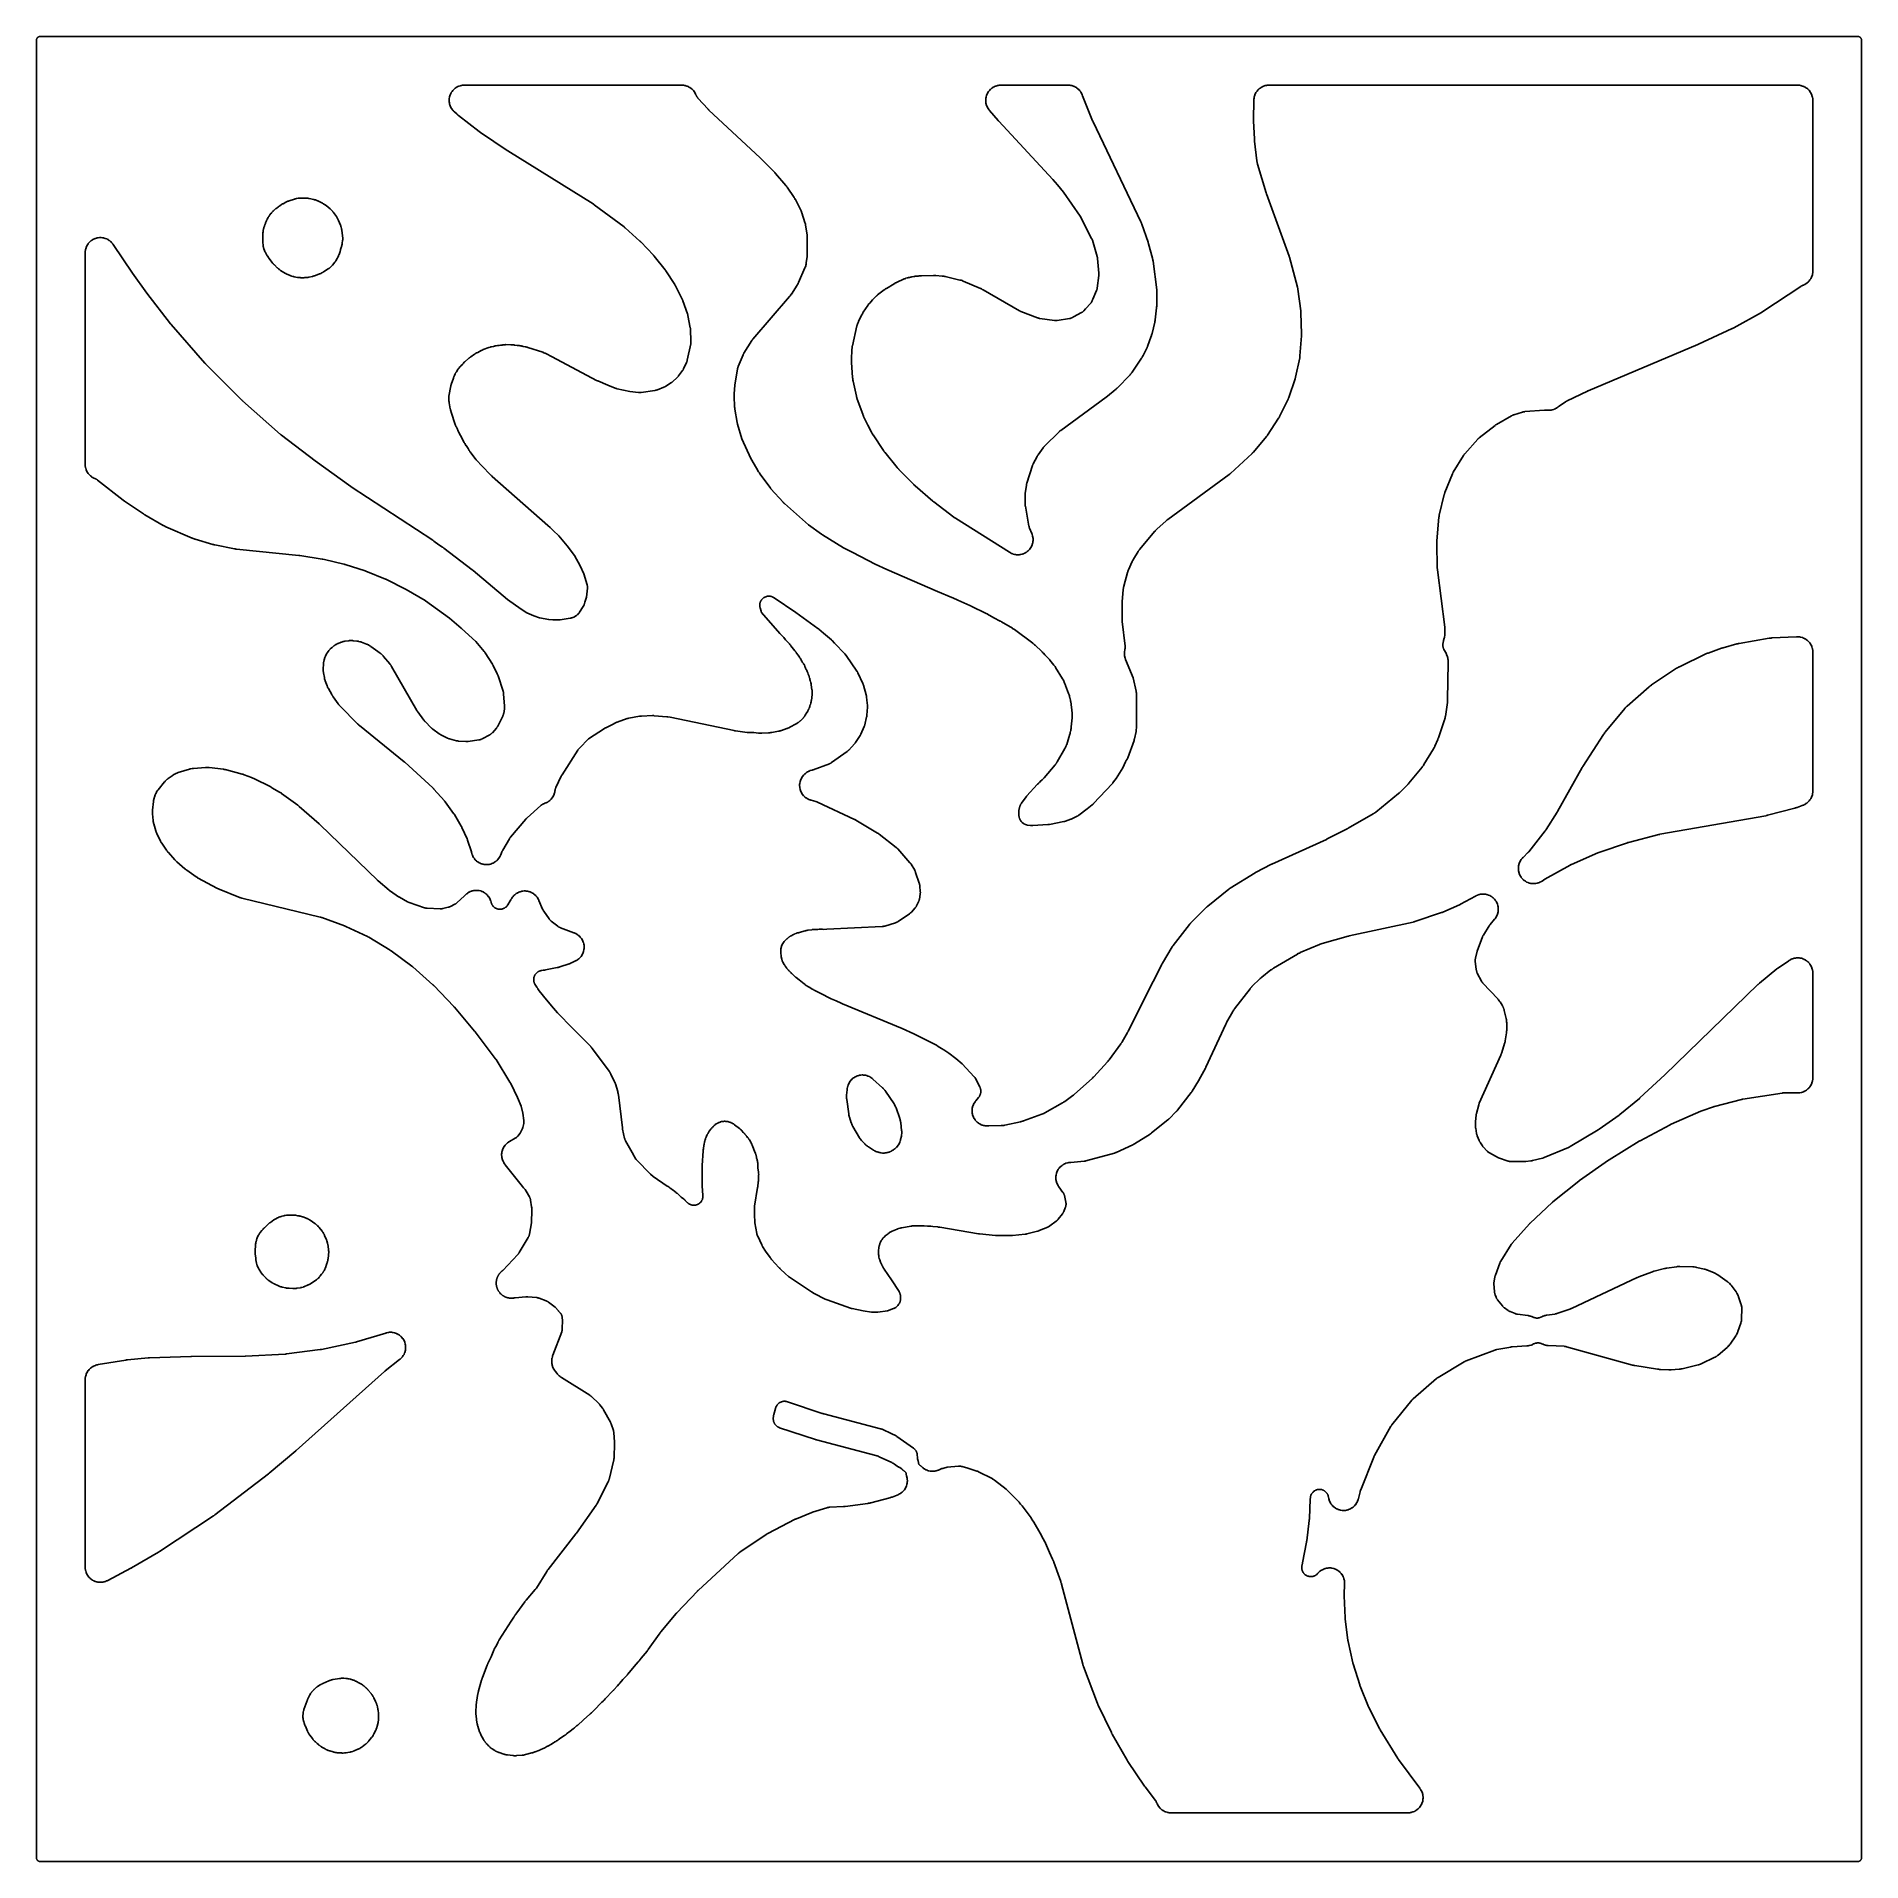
# Model space of a CAD drawing. Header units: millimetres. Extents: x 0 to 300, y 0 to 300.
import ezdxf

# ---------------------------------------------------------------- set-up
doc = ezdxf.new("R2010")
doc.units = ezdxf.units.MM
doc.layers.add('CUT', color=7, linetype='CONTINUOUS')

msp = doc.modelspace()

# ---------------------------------------------------------------- linework, layer by layer
at = {"layer": 'CUT'}
for points in [[(-0.036, 299.6365), (-0.0162, 299.6918), (0.009, 299.745), (0.0392, 299.7954), (0.0743, 299.8427), (0.1137, 299.8863), (0.1573, 299.9257), (0.2046, 299.9608), (0.255, 299.991), (0.3082, 300.0162), (0.3635, 300.036), (0.4206, 300.0503), (0.4788, 300.0589), (0.5522, 300.0625), (1.4375, 300.0625), (2.5557, 300.0625), (153.037, 300.0625), (167.6076, 300.0625), (298.4995, 300.0625), (298.5289, 300.0625), (299.4142, 300.0625), (299.4877, 300.0589), (299.5458, 300.0503), (299.6029, 300.036), (299.6583, 300.0162), (299.7114, 299.991), (299.7619, 299.9608), (299.8091, 299.9257), (299.8527, 299.8863), (299.8922, 299.8427), (299.9272, 299.7954), (299.9574, 299.745), (299.9826, 299.6918), (300.0024, 299.6365), (300.0167, 299.5794), (300.0253, 299.5212), (300.0289, 299.4478), (300.0289, 298.5625), (300.0289, 1.4375), (300.0289, 0.5522), (300.0253, 0.4788), (300.0167, 0.4206), (300.0024, 0.3635), (299.9826, 0.3082), (299.9574, 0.255), (299.9272, 0.2046), (299.8922, 0.1573), (299.8527, 0.1137), (299.8091, 0.0743), (299.7619, 0.0392), (299.7114, 0.009), (299.6583, -0.0162), (299.6029, -0.036), (299.5458, -0.0503), (299.4877, -0.0589), (299.4142, -0.0625), (298.5289, -0.0625), (1.4375, -0.0625), (0.5522, -0.0625), (0.4788, -0.0589), (0.4206, -0.0503), (0.3635, -0.036), (0.3082, -0.0162), (0.255, 0.009), (0.2046, 0.0392), (0.1573, 0.0743), (0.1137, 0.1137), (0.0743, 0.1573), (0.0392, 0.2046), (0.009, 0.255), (-0.0162, 0.3082), (-0.036, 0.3635), (-0.0503, 0.4206), (-0.0589, 0.4788), (-0.0625, 0.5522), (-0.0625, 1.4375), (-0.0625, 298.5625), (-0.0625, 299.4478), (-0.0589, 299.5212), (-0.0503, 299.5794)], [(7.9375, 229.8238), (7.9375, 229.8237), (7.9375, 229.7613), (7.9377, 229.7463), (7.9401, 229.6491), (7.9407, 229.6341), (7.9436, 229.5758), (7.9458, 229.546), (7.9649, 229.3552), (7.9738, 229.296), (8.0113, 229.1107), (8.0261, 229.0527), (8.0818, 228.872), (8.1023, 228.8158), (8.1758, 228.6415), (8.2017, 228.5876), (8.2922, 228.4215), (8.3234, 228.3705), (8.4299, 228.2142), (8.466, 228.1665), (8.5876, 228.0217), (8.6283, 227.9778), (8.7637, 227.8458), (8.8086, 227.8062), (8.9564, 227.6883), (9.005, 227.6534), (9.1639, 227.5508), (9.2157, 227.5209), (9.3863, 227.4335), (9.4133, 227.4205), (9.4665, 227.3965), (9.4802, 227.3905), (9.5699, 227.3527), (9.5837, 227.3471), (9.5879, 227.3454), (9.6249, 227.33), (9.6921, 227.3001), (9.7638, 227.2643), (9.8105, 227.2384), (9.8787, 227.1963), (9.935, 227.1581), (9.9763, 227.1283), (9.9811, 227.1246), (9.9899, 227.1178), (14.1879, 223.8223), (14.1957, 223.8163), (14.2503, 223.7748), (14.2588, 223.7685), (14.3277, 223.7181), (14.3361, 223.7121), (14.3913, 223.6731), (14.4004, 223.6669), (14.4055, 223.6634), (14.4127, 223.6583), (14.423, 223.6512), (17.5153, 221.5549), (17.5237, 221.5494), (17.5822, 221.5111), (17.5913, 221.5053), (17.6651, 221.4589), (17.6694, 221.4562), (17.6725, 221.4543), (17.6816, 221.4487), (17.7406, 221.413), (17.7504, 221.4073), (20.7919, 219.6479), (20.8069, 219.6395), (20.9052, 219.5863), (20.9205, 219.5783), (21.0458, 219.5152), (21.0612, 219.5076), (21.1625, 219.4602), (21.1782, 219.4531), (21.1783, 219.453), (25.5579, 217.551), (25.5753, 217.5438), (25.6892, 217.4985), (25.7069, 217.4918), (25.8515, 217.4395), (25.8694, 217.4334), (25.9859, 217.3954), (26.004, 217.3898), (28.9309, 216.5357), (28.9434, 216.5322), (29.0247, 216.5103), (29.0373, 216.5071), (29.14, 216.4819), (29.1526, 216.4789), (29.2348, 216.4606), (29.2475, 216.4579), (32.4761, 215.8117), (32.4765, 215.8117), (32.4909, 215.809), (32.5848, 215.7925), (32.5993, 215.7902), (32.7177, 215.7725), (32.7323, 215.7705), (32.8269, 215.7587), (32.8415, 215.757), (43.095, 214.7314), (43.1005, 214.7308), (43.1134, 214.7294), (43.1189, 214.7288), (43.1321, 214.7273), (43.1389, 214.7265), (43.1547, 214.7246), (43.1615, 214.7238), (43.1693, 214.7228), (43.1761, 214.7219), (43.1919, 214.7198), (43.1978, 214.7189), (43.2106, 214.7171), (43.2288, 214.7143), (43.2368, 214.713), (46.8937, 214.1215), (46.8999, 214.1205), (46.9144, 214.118), (46.9206, 214.117), (46.9352, 214.1144), (46.9428, 214.113), (46.9604, 214.1097), (46.968, 214.1083), (46.9767, 214.1066), (46.9843, 214.1051), (46.9856, 214.1049), (46.9865, 214.1047), (46.995, 214.1028), (47.0148, 214.0985), (47.0232, 214.0966), (47.3174, 214.0288), (50.4814, 213.292), (50.4903, 213.2899), (50.5111, 213.2848), (50.52, 213.2826), (50.5307, 213.2799), (50.5395, 213.2776), (50.5601, 213.2721), (50.5689, 213.2698), (50.579, 213.267), (50.5878, 213.2645), (50.6083, 213.2586), (50.617, 213.256), (50.6277, 213.2529), (50.6364, 213.2502), (50.6568, 213.2439), (50.6655, 213.2412), (53.9665, 212.1839), (53.9727, 212.1819), (53.987, 212.1772), (53.9932, 212.1751), (54.0079, 212.1702), (54.0155, 212.1676), (54.0325, 212.1617), (54.0497, 212.1554), (54.0574, 212.1525), (54.0613, 212.151), (54.0703, 212.1475), (54.0914, 212.1393), (54.1004, 212.1357), (57.3069, 210.8385), (57.3155, 210.8349), (57.3356, 210.8266), (57.3442, 210.8229), (57.3545, 210.8185), (57.363, 210.8148), (57.3827, 210.8061), (57.3912, 210.8023), (57.4009, 210.7979), (57.4093, 210.7941), (57.4289, 210.7849), (57.4373, 210.781), (57.4475, 210.7761), (57.4559, 210.772), (57.4753, 210.7625), (57.4836, 210.7584), (60.6065, 209.1841), (60.6117, 209.1815), (60.6238, 209.1753), (60.6289, 209.1726), (60.6413, 209.1662), (60.6476, 209.1629), (60.6623, 209.1551), (60.6686, 209.1517), (60.6759, 209.1478), (60.6822, 209.1443), (60.6968, 209.1363), (60.7031, 209.1328), (60.7063, 209.131), (60.7136, 209.1268), (60.7308, 209.117), (60.7381, 209.1127), (63.8256, 207.3019), (63.8315, 207.2983), (63.8454, 207.29), (63.8514, 207.2864), (63.8616, 207.2802), (63.8631, 207.2792), (63.8831, 207.2651), (63.8916, 207.259), (67.8259, 204.4228), (69.7617, 202.783), (69.7721, 202.7741), (69.7828, 202.7649), (69.7864, 202.7618), (69.7951, 202.7542), (69.7988, 202.751), (69.8031, 202.7472), (69.8068, 202.7439), (69.8154, 202.7362), (69.8187, 202.7333), (69.8256, 202.727), (69.8355, 202.718), (69.8398, 202.714), (72.1827, 200.545), (73.546, 198.94), (73.5559, 198.9281), (73.5788, 198.9002), (73.5885, 198.8882), (73.6002, 198.8734), (73.6097, 198.8612), (73.6315, 198.8326), (73.6408, 198.8202), (73.6513, 198.806), (73.6604, 198.7935), (73.6813, 198.7641), (73.6901, 198.7514), (73.7008, 198.7359), (73.7094, 198.7231), (73.7293, 198.693), (73.7377, 198.68), (74.9038, 196.8478), (74.9104, 196.8373), (74.9256, 196.8126), (74.9321, 196.802), (74.9399, 196.7889), (74.9462, 196.7782), (74.9607, 196.7531), (74.9669, 196.7423), (74.9739, 196.7298), (74.9799, 196.7189), (74.9938, 196.6934), (74.9996, 196.6825), (75.0067, 196.669), (75.0124, 196.658), (75.0255, 196.6321), (75.0311, 196.621), (75.7029, 195.2519), (75.7097, 195.2378), (75.7252, 195.2047), (75.7317, 195.1905), (75.7395, 195.1731), (75.7458, 195.1588), (75.7601, 195.1253), (75.7661, 195.1108), (75.7729, 195.0942), (75.7787, 195.0797), (75.7918, 195.0457), (75.7974, 195.0311), (75.8039, 195.0132), (75.8092, 194.9985), (75.8212, 194.964), (75.8262, 194.9492), (76.6617, 192.4041), (76.6658, 192.3913), (76.6712, 192.374), (76.6857, 192.3222), (76.7072, 192.2353), (76.7158, 192.1967), (76.7227, 192.1577), (76.7364, 192.0692), (76.743, 192.0159), (76.7447, 191.9978), (76.7458, 191.9844), (76.9086, 189.9107), (76.9093, 189.9014), (76.9103, 189.8869), (76.9116, 189.863), (76.913, 189.8308), (76.9137, 189.8023), (76.9137, 189.7983), (76.9128, 189.7481), (76.9097, 189.6798), (76.9043, 189.6151), (76.8989, 189.5695), (76.8936, 189.5318), (76.8916, 189.5196), (76.8901, 189.5104), (76.7598, 188.7555), (76.7579, 188.7448), (76.7548, 188.7282), (76.7493, 188.7008), (76.7413, 188.6641), (76.7336, 188.6317), (76.7325, 188.6272), (76.7161, 188.571), (76.6912, 188.4951), (76.6647, 188.4242), (76.6439, 188.375), (76.6256, 188.3346), (76.6193, 188.3216), (76.6145, 188.3118), (75.7966, 186.6687), (75.792, 186.6597), (75.7849, 186.6458), (75.7729, 186.6231), (75.7563, 186.5928), (75.7411, 186.5662), (75.7389, 186.5625), (75.71, 186.517), (75.6688, 186.4562), (75.6275, 186.4), (75.5968, 186.3615), (75.5706, 186.3301), (75.5618, 186.3201), (75.5552, 186.3126), (74.8925, 185.5716), (74.8659, 185.5432), (74.8162, 185.4922), (74.7595, 185.4389), (74.7203, 185.4051), (74.6593, 185.3569), (74.6172, 185.3266), (74.5523, 185.2839), (74.4911, 185.2473), (74.4573, 185.2281), (73.2162, 184.5576), (73.1809, 184.5396), (73.1155, 184.5079), (73.0426, 184.4764), (72.9932, 184.4577), (72.9179, 184.4328), (72.867, 184.4185), (72.7898, 184.4003), (72.7183, 184.3868), (72.6792, 184.3803), (70.9218, 184.1282), (70.9098, 184.1266), (70.8937, 184.1245), (70.8457, 184.1196), (70.7654, 184.1135), (70.7299, 184.1115), (70.6943, 184.111), (70.6139, 184.1114), (70.5657, 184.1129), (70.5494, 184.1139), (70.5374, 184.1147), (69.3165, 184.2028), (69.3058, 184.2036), (69.2891, 184.205), (69.2617, 184.2077), (69.225, 184.2119), (69.1925, 184.2163), (69.1668, 184.2202), (69.1521, 184.2226), (69.1466, 184.2235), (69.115, 184.2294), (69.0447, 184.2439), (69.0029, 184.2536), (68.9888, 184.2572), (68.9784, 184.2599), (67.8301, 184.5692), (67.8193, 184.5722), (67.8046, 184.5763), (67.7616, 184.5897), (67.6905, 184.6137), (67.6592, 184.6249), (67.6284, 184.6373), (67.5592, 184.6666), (67.5182, 184.6852), (67.5045, 184.6918), (67.4944, 184.6968), (66.4145, 185.2362), (66.4065, 185.2403), (66.3939, 185.2467), (66.3734, 185.2576), (66.346, 185.2725), (66.3219, 185.2861), (66.303, 185.2972), (66.2922, 185.3037), (66.2882, 185.3061), (66.2651, 185.3205), (66.2144, 185.3534), (66.1843, 185.3737), (66.1743, 185.3807), (66.1669, 185.386), (65.0845, 186.166), (65.0766, 186.1718), (65.0644, 186.1808), (65.0444, 186.1959), (65.0179, 186.2167), (64.9947, 186.2354), (64.9765, 186.2507), (64.9661, 186.2594), (64.9623, 186.2627), (64.9404, 186.2823), (64.8924, 186.3265), (64.8641, 186.3536), (64.8548, 186.363), (64.8479, 186.37), (63.8204, 187.4247), (63.8103, 187.4352), (63.787, 187.46), (63.7771, 187.4707), (63.7651, 187.4838), (63.7553, 187.4947), (63.7328, 187.5202), (63.7232, 187.5312), (63.7124, 187.5439), (63.703, 187.555), (63.6813, 187.5812), (63.6721, 187.5926), (63.661, 187.6064), (63.6519, 187.6179), (63.6311, 187.6448), (63.6223, 187.6564), (62.6252, 188.9881), (62.617, 188.9991), (62.5982, 189.0251), (62.5902, 189.0363), (62.5805, 189.0501), (62.5727, 189.0614), (62.5547, 189.088), (62.547, 189.0994), (62.5383, 189.1126), (62.5309, 189.1242), (62.5136, 189.1513), (62.5063, 189.1629), (62.4975, 189.1773), (62.4904, 189.189), (62.474, 189.2166), (62.4671, 189.2285), (58.3314, 196.4457), (58.3249, 196.4567), (58.282, 196.5281), (58.2752, 196.539), (58.2485, 196.5814), (58.2344, 196.6028), (58.1395, 196.7397), (58.1245, 196.7604), (58.0942, 196.8003), (58.0864, 196.8105), (58.0347, 196.8758), (58.0266, 196.8857), (57.0216, 198.1003), (57.0097, 198.1142), (56.9309, 198.2037), (56.9185, 198.2173), (56.8696, 198.2696), (56.8437, 198.2956), (56.6705, 198.4593), (56.643, 198.4837), (56.5881, 198.5296), (56.5739, 198.5411), (56.48, 198.6148), (56.4654, 198.6259), (54.9176, 199.7658), (54.9063, 199.7739), (54.8318, 199.8261), (54.8203, 199.834), (54.7748, 199.8643), (54.7512, 199.8793), (54.5975, 199.9717), (54.5483, 199.9983), (54.3867, 200.076), (54.3612, 200.0875), (54.3109, 200.1089), (54.298, 200.1142), (54.2135, 200.1478), (54.2005, 200.1528), (53.3771, 200.458), (53.3599, 200.4641), (53.2471, 200.502), (53.2297, 200.5076), (53.1614, 200.5283), (53.1261, 200.5378), (52.8948, 200.5927), (52.8589, 200.6), (52.7886, 200.6123), (52.7705, 200.6151), (52.6528, 200.6319), (52.6346, 200.6342), (52.0282, 200.7017), (52.0105, 200.7034), (51.8948, 200.7128), (51.877, 200.714), (51.8074, 200.7176), (51.7717, 200.7184), (51.5399, 200.7165), (51.5042, 200.7151), (51.4347, 200.7104), (51.4169, 200.709), (51.3014, 200.6977), (51.2837, 200.6957), (50.6787, 200.6183), (50.6656, 200.6165), (50.5802, 200.6037), (50.5671, 200.6016), (50.516, 200.5927), (50.4899, 200.5876), (50.3236, 200.5511), (50.2723, 200.5375), (50.1098, 200.4865), (50.0847, 200.478), (50.0359, 200.4603), (50.0235, 200.4556), (49.943, 200.4243), (49.9307, 200.4194), (49.5445, 200.2594), (49.5318, 200.2539), (49.4497, 200.2177), (49.4372, 200.212), (49.3883, 200.189), (49.3636, 200.1767), (49.207, 200.0942), (49.1594, 200.0663), (49.0111, 199.9698), (48.9883, 199.9542), (48.9445, 199.9227), (48.9333, 199.9145), (48.8617, 199.8605), (48.8508, 199.852), (48.5387, 199.6053), (48.5275, 199.5962), (48.4553, 199.5363), (48.4443, 199.5269), (48.4018, 199.4899), (48.3805, 199.4704), (48.247, 199.3422), (48.2074, 199.3003), (48.0868, 199.1598), (48.0686, 199.1375), (48.0339, 199.093), (48.0252, 199.0815), (47.9694, 199.0061), (47.9609, 198.9944), (47.7588, 198.7071), (47.7504, 198.6948), (47.6968, 198.6143), (47.6886, 198.6018), (47.6576, 198.5527), (47.6423, 198.5272), (47.5486, 198.3611), (47.522, 198.3079), (47.4451, 198.1334), (47.4338, 198.1058), (47.4131, 198.0516), (47.408, 198.0376), (47.3757, 197.9465), (47.3709, 197.9324), (47.251, 197.5649), (47.2469, 197.5518), (47.2211, 197.4663), (47.2173, 197.4531), (47.203, 197.4014), (47.1963, 197.3748), (47.1572, 197.203), (47.1475, 197.149), (47.1242, 196.9744), (47.1212, 196.9471), (47.1166, 196.8936), (47.1156, 196.8799), (47.1099, 196.7908), (47.1092, 196.7771), (47.0818, 196.1033), (47.0813, 196.087), (47.0799, 195.9807), (47.0799, 195.9643), (47.0808, 195.9005), (47.0822, 195.8678), (47.0967, 195.6558), (47.0998, 195.6232), (47.1076, 195.5599), (47.1099, 195.5437), (47.1258, 195.4386), (47.1284, 195.4224), (47.2679, 194.6447), (47.2705, 194.6315), (47.2879, 194.5455), (47.2907, 194.5323), (47.3023, 194.4809), (47.3089, 194.4548), (47.3552, 194.2857), (47.3629, 194.2599), (47.3791, 194.2097), (47.3834, 194.1969), (47.4122, 194.1141), (47.4168, 194.1014), (47.7329, 193.2547), (47.7368, 193.2448), (47.7639, 193.1757), (47.7681, 193.1655), (47.7867, 193.1205), (47.7962, 193.0991), (47.8574, 192.9664), (47.8673, 192.9461), (47.885, 192.9112), (47.8899, 192.9018), (47.9243, 192.837), (47.93, 192.8265), (48.4817, 191.8348), (48.4907, 191.8191), (48.5511, 191.718), (48.5606, 191.7026), (48.6401, 191.578), (48.6501, 191.5629), (48.7164, 191.4656), (48.7268, 191.4508), (49.5654, 190.2973), (49.5716, 190.2889), (49.6157, 190.2304), (49.6224, 190.2217), (49.652, 190.1839), (49.6666, 190.1659), (49.76, 190.0558), (49.7747, 190.039), (49.8007, 190.0105), (49.8079, 190.0028), (49.8577, 189.9502), (49.8658, 189.9417), (52.7375, 187.0223), (52.7496, 187.0103), (52.8291, 186.9339), (52.8415, 186.9224), (52.944, 186.8293), (52.9567, 186.8181), (53.0404, 186.7463), (53.0535, 186.7355), (60.3804, 180.8045), (60.3846, 180.8011), (60.3944, 180.7931), (60.3986, 180.7896), (60.4086, 180.7813), (60.4137, 180.777), (60.4256, 180.767), (60.4306, 180.7627), (60.4365, 180.7577), (60.4416, 180.7533), (60.4533, 180.7431), (60.4577, 180.7393), (60.4672, 180.7309), (60.4806, 180.7189), (60.4864, 180.7136), (65.1135, 176.4905), (65.1225, 176.4821), (65.1435, 176.4624), (65.1524, 176.4539), (65.1632, 176.4435), (65.172, 176.4349), (65.1924, 176.4147), (65.2011, 176.406), (65.211, 176.3959), (65.2196, 176.387), (65.2394, 176.3662), (65.2479, 176.3573), (65.2581, 176.3463), (65.2664, 176.3372), (65.2857, 176.3159), (65.2939, 176.3067), (67.0031, 174.3639), (67.0096, 174.3564), (67.0248, 174.3387), (67.0313, 174.3311), (67.0391, 174.3218), (67.0455, 174.3141), (67.0603, 174.2961), (67.0666, 174.2883), (67.0738, 174.2794), (67.08, 174.2716), (67.0944, 174.2532), (67.1006, 174.2454), (67.108, 174.2357), (67.114, 174.2277), (67.128, 174.2091), (67.134, 174.2011), (68.5214, 172.3091), (68.5278, 172.3003), (68.5426, 172.2797), (68.5488, 172.2708), (68.5564, 172.2599), (68.5626, 172.2509), (68.5768, 172.23), (68.5828, 172.221), (68.5897, 172.2105), (68.5957, 172.2014), (68.6094, 172.1801), (68.6152, 172.171), (68.6223, 172.1597), (68.628, 172.1505), (68.6412, 172.1289), (68.6468, 172.1196), (69.7736, 170.2235), (69.7799, 170.2127), (69.7946, 170.1873), (69.8007, 170.1763), (69.8082, 170.1629), (69.8142, 170.1519), (69.8281, 170.1261), (69.834, 170.1151), (69.8407, 170.1023), (69.8464, 170.0911), (69.8596, 170.0649), (69.8652, 170.0537), (69.8719, 170.0399), (69.8773, 170.0285), (69.8897, 170.002), (69.895, 169.9906), (70.7379, 168.1261), (70.743, 168.1145), (70.7547, 168.0876), (70.7597, 168.076), (70.7656, 168.0618), (70.7704, 168.0502), (70.7814, 168.0229), (70.786, 168.0112), (70.7912, 167.9977), (70.7957, 167.9859), (70.8059, 167.9584), (70.8102, 167.9465), (70.8153, 167.932), (70.8194, 167.9201), (70.8289, 167.8923), (70.8328, 167.8803), (71.4418, 165.9961), (71.445, 165.9863), (71.4497, 165.971), (71.4571, 165.9458), (71.4683, 165.9058), (71.4732, 165.8873), (71.48, 165.8608), (71.4819, 165.8534), (71.5013, 165.7758), (71.5051, 165.7617), (71.5203, 165.7067), (71.5288, 165.6787), (71.5875, 165.5008), (71.6085, 165.4462), (71.6832, 165.2772), (71.7094, 165.2249), (71.8001, 165.0639), (71.8313, 165.0145), (71.9373, 164.8631), (71.9732, 164.8169), (72.0934, 164.6766), (72.1336, 164.6341), (72.2669, 164.5062), (72.311, 164.4678), (72.4562, 164.3534), (72.5038, 164.3195), (72.6594, 164.2198), (72.7101, 164.1907), (72.8746, 164.1066), (72.9279, 164.0826), (73.0999, 164.0149), (73.1552, 163.9961), (73.333, 163.9455), (73.3899, 163.9322), (73.5717, 163.8991), (73.6297, 163.8915), (73.8138, 163.8762), (73.8723, 163.8743), (74.0571, 163.877), (74.1154, 163.8807), (74.299, 163.9014), (74.3567, 163.9108), (74.5375, 163.9493), (74.594, 163.9642), (74.7701, 164.0201), (74.8249, 164.0405), (74.9948, 164.1133), (75.0474, 164.1389), (75.2093, 164.2278), (75.2591, 164.2584), (75.4117, 164.3627), (75.4583, 164.398), (75.6, 164.5167), (75.6429, 164.5563), (75.7724, 164.6882), (75.8113, 164.7319), (75.9273, 164.8757), (75.9617, 164.9229), (76.0632, 165.0774), (76.0929, 165.1277), (76.1801, 165.2936), (76.193, 165.3198), (76.2171, 165.3716), (76.2231, 165.3849), (76.261, 165.472), (76.2667, 165.4855), (76.4629, 165.9677), (76.4691, 165.9825), (76.4838, 166.0169), (76.4902, 166.0316), (76.4982, 166.0494), (76.5049, 166.064), (76.5208, 166.0978), (76.5278, 166.1123), (76.5359, 166.1287), (76.5431, 166.1431), (76.5603, 166.1763), (76.5677, 166.1905), (76.577, 166.2077), (76.5847, 166.2218), (76.603, 166.2544), (76.611, 166.2683), (77.6957, 168.1242), (77.7007, 168.1327), (77.7086, 168.1459), (77.7219, 168.1674), (77.7401, 168.1959), (77.7567, 168.2211), (77.7702, 168.2408), (77.7781, 168.252), (77.781, 168.2561), (77.7985, 168.28), (77.8383, 168.3324), (77.8629, 168.3633), (77.8714, 168.3735), (77.8777, 168.3811), (80.394, 171.3426), (80.4037, 171.3538), (80.4265, 171.3797), (80.4363, 171.3908), (80.4485, 171.4041), (80.4585, 171.415), (80.4821, 171.4402), (80.4923, 171.4509), (80.5042, 171.463), (80.5145, 171.4736), (80.539, 171.498), (80.5495, 171.5083), (80.5625, 171.5209), (80.5732, 171.531), (80.5985, 171.5546), (80.6093, 171.5646), (82.8409, 173.5818), (82.8758, 173.6118), (82.9411, 173.665), (83.0152, 173.7193), (83.0663, 173.753), (83.1456, 173.7995), (83.1999, 173.8277), (83.2835, 173.8659), (83.3618, 173.8969), (83.405, 173.9128), (83.4476, 173.9272), (83.4496, 173.9279), (83.5154, 173.9504), (83.5426, 173.9604), (83.7156, 174.0292), (83.7694, 174.0537), (83.9403, 174.1419), (83.9925, 174.1723), (84.1526, 174.2767), (84.2015, 174.3122), (84.3503, 174.4321), (84.3954, 174.4724), (84.5314, 174.6067), (84.5722, 174.6513), (84.694, 174.7986), (84.7301, 174.8471), (84.8365, 175.0059), (84.8675, 175.0577), (84.9573, 175.2264), (84.983, 175.2812), (85.0554, 175.458), (85.0754, 175.5151), (85.1296, 175.6983), (85.1438, 175.7571), (85.1798, 175.9475), (85.1847, 175.9773), (85.1889, 176.0079), (85.19, 176.0159), (85.2019, 176.0995), (85.2087, 176.1404), (85.2229, 176.215), (85.2421, 176.2957), (85.2574, 176.3487), (85.284, 176.4272), (85.3096, 176.4929), (85.33, 176.5411), (85.3335, 176.5486), (85.3386, 176.5595), (86.2147, 178.4023), (86.2209, 178.4149), (86.2354, 178.4442), (86.2417, 178.4567), (86.2495, 178.4719), (86.256, 178.4844), (86.2714, 178.5132), (86.2781, 178.5255), (86.2859, 178.5396), (86.2928, 178.5518), (86.3091, 178.5801), (86.3162, 178.5922), (86.3249, 178.6069), (86.3322, 178.6189), (86.3493, 178.6467), (86.3568, 178.6586), (88.9297, 182.687), (88.9361, 182.6968), (88.9447, 182.7099), (88.9714, 182.7483), (89.0175, 182.8111), (89.0292, 182.8264), (89.2555, 183.074), (90.6507, 184.4953), (90.6592, 184.5038), (90.6706, 184.5152), (90.7056, 184.5481), (90.7057, 184.5482), (93.3118, 186.2625), (93.3224, 186.2694), (93.3472, 186.2852), (93.3579, 186.2919), (93.371, 186.3), (93.3818, 186.3066), (93.4071, 186.3217), (93.4179, 186.3282), (93.4305, 186.3354), (93.4415, 186.3417), (93.4672, 186.3561), (93.4782, 186.3622), (93.4918, 186.3696), (93.5029, 186.3755), (93.529, 186.3892), (93.5402, 186.395), (94.6243, 186.9452), (95.1704, 187.211), (95.1827, 187.2169), (95.2116, 187.2304), (95.224, 187.2361), (95.2391, 187.2429), (95.2516, 187.2484), (95.2809, 187.2611), (95.2935, 187.2664), (95.3079, 187.2724), (95.3206, 187.2775), (95.3502, 187.2892), (95.3629, 187.2941), (95.3785, 187.3), (95.3913, 187.3048), (95.4213, 187.3156), (95.4342, 187.3202), (97.0718, 187.8842), (97.0784, 187.8864), (97.0912, 187.8907), (97.1079, 187.8957), (97.1235, 187.9002), (97.16, 187.9105), (97.1757, 187.9148), (97.1937, 187.9195), (97.2095, 187.9234), (97.2464, 187.9324), (97.2622, 187.9361), (97.2815, 187.9404), (97.2974, 187.9438), (97.3346, 187.9514), (97.3506, 187.9545), (97.3609, 187.9564), (99.0744, 188.2699), (99.0903, 188.2727), (99.1274, 188.2788), (99.1433, 188.2813), (99.1623, 188.2841), (99.1781, 188.2862), (99.2151, 188.291), (99.2309, 188.2928), (99.2491, 188.2948), (99.2651, 188.2965), (99.3022, 188.2999), (99.3182, 188.3012), (99.3376, 188.3027), (99.3536, 188.3037), (99.3909, 188.3058), (99.4068, 188.3066), (101.2034, 188.3759), (101.2171, 188.3764), (101.2492, 188.3771), (101.263, 188.3773), (101.2797, 188.3775), (101.2935, 188.3775), (101.3256, 188.3772), (101.3393, 188.377), (101.3551, 188.3767), (101.3688, 188.3763), (101.4009, 188.3751), (101.4146, 188.3744), (101.4314, 188.3735), (101.4451, 188.3727), (101.4771, 188.3705), (101.4908, 188.3695), (103.5927, 188.1933), (103.5996, 188.1927), (103.6159, 188.1912), (103.6229, 188.1905), (103.6395, 188.1889), (103.6481, 188.188), (103.668, 188.1858), (103.6733, 188.1852), (103.6858, 188.1836), (103.6943, 188.1825), (103.6988, 188.1819), (103.7089, 188.1804), (103.7324, 188.1769), (103.7424, 188.1753), (104.1134, 188.1156), (114.635, 185.9151), (114.6449, 185.9131), (114.7139, 185.8998), (114.7246, 185.8979), (114.8109, 185.883), (114.8214, 185.8813), (114.8898, 185.8707), (114.901, 185.869), (116.7681, 185.616), (116.787, 185.6138), (116.9099, 185.6011), (116.9289, 185.5994), (117.0835, 185.5884), (117.1025, 185.5873), (117.226, 185.5824), (117.245, 185.582), (117.8992, 185.5768), (118.6791, 185.4997), (118.6895, 185.4988), (118.7621, 185.4929), (118.7729, 185.4921), (118.8206, 185.4891), (118.8436, 185.4881), (118.9869, 185.4846), (119.0091, 185.4844), (119.0475, 185.4849), (119.0579, 185.4851), (119.1299, 185.4872), (119.1415, 185.4877), (119.1557, 185.4884), (119.1713, 185.4885), (119.1932, 185.4892), (120.3246, 185.5426), (120.3461, 185.544), (120.4851, 185.5555), (120.5065, 185.5577), (120.6802, 185.5784), (120.7015, 185.5813), (120.8393, 185.6028), (120.8605, 185.6065), (121.9395, 185.8143), (121.9592, 185.8185), (122.0865, 185.8475), (122.106, 185.8522), (122.2645, 185.8939), (122.2838, 185.8994), (122.409, 185.9368), (122.4281, 185.9429), (123.3029, 186.237), (123.3153, 186.2413), (123.3955, 186.2702), (123.4078, 186.2748), (123.4557, 186.2933), (123.48, 186.3032), (123.6363, 186.3715), (123.6601, 186.3825), (123.7062, 186.4051), (123.7179, 186.411), (123.7937, 186.4502), (123.8053, 186.4564), (124.8596, 187.0314), (124.8714, 187.038), (124.9474, 187.0817), (124.959, 187.0886), (125.0041, 187.1158), (125.0268, 187.1303), (125.1705, 187.2264), (125.214, 187.2583), (125.3467, 187.3655), (125.3871, 187.4012), (125.4135, 187.4267), (125.511, 187.4967), (125.5554, 187.5318), (125.692, 187.6508), (125.7129, 187.6699), (125.7527, 187.7081), (125.7628, 187.718), (125.8277, 187.7831), (125.8375, 187.7932), (125.9153, 187.8751), (125.9274, 187.8882), (126.0045, 187.9743), (126.0161, 187.9877), (126.0609, 188.0407), (126.083, 188.0686), (126.2211, 188.2536), (126.2416, 188.2827), (126.2797, 188.3406), (126.2892, 188.3556), (126.3499, 188.454), (126.359, 188.4693), (126.4317, 188.5955), (126.4491, 188.6182), (126.4586, 188.631), (126.4951, 188.6813), (126.5131, 188.7076), (126.6239, 188.8788), (126.6555, 188.934), (126.7475, 189.116), (126.7611, 189.1448), (126.7862, 189.2017), (126.7924, 189.2163), (126.7996, 189.2338), (126.813, 189.2571), (126.8206, 189.2707), (126.8692, 189.3603), (126.8764, 189.3742), (126.9042, 189.4287), (126.9177, 189.457), (126.9992, 189.6406), (127.0217, 189.6991), (127.0837, 189.8901), (127.0926, 189.9202), (127.1084, 189.9793), (127.1122, 189.9945), (127.1241, 190.0438), (127.157, 190.1227), (127.1627, 190.1368), (127.1841, 190.1918), (127.1943, 190.2202), (127.2553, 190.4041), (127.2714, 190.4623), (127.3135, 190.6514), (127.3194, 190.6811), (127.3293, 190.7393), (127.3316, 190.7542), (127.3457, 190.8514), (127.3477, 190.8664), (127.4658, 191.8578), (127.4673, 191.8709), (127.4756, 191.9566), (127.4767, 191.9698), (127.4805, 192.0214), (127.4819, 192.0479), (127.4871, 192.2175), (127.4863, 192.2705), (127.4765, 192.44), (127.4744, 192.4664), (127.4691, 192.5178), (127.4676, 192.531), (127.4569, 192.6164), (127.4552, 192.6295), (127.3388, 193.4197), (127.3364, 193.4346), (127.3196, 193.5317), (127.3168, 193.5466), (127.3052, 193.6046), (127.2985, 193.6342), (127.2588, 193.7915), (127.2557, 193.8041), (127.2542, 193.81), (127.2503, 193.8251), (127.2422, 193.8543), (127.2399, 193.8618), (127.2203, 193.9319), (127.2153, 193.9488), (127.1549, 194.1432), (127.1195, 194.3276), (127.1163, 194.343), (127.0945, 194.4425), (127.091, 194.4577), (127.0763, 194.5171), (127.068, 194.5474), (127.009, 194.7422), (126.9992, 194.772), (126.9784, 194.8295), (126.9729, 194.8442), (126.9358, 194.9391), (126.9299, 194.9536), (126.8261, 195.2003), (126.757, 195.4224), (126.7525, 195.4362), (126.7223, 195.5255), (126.7175, 195.5391), (126.6981, 195.5923), (126.6875, 195.6193), (126.6145, 195.793), (126.6026, 195.8194), (126.5781, 195.8705), (126.5717, 195.8835), (126.529, 195.9675), (126.5222, 195.9803), (126.4103, 196.1878), (126.3409, 196.3524), (126.3015, 196.4516), (126.2947, 196.4681), (126.2671, 196.532), (126.252, 196.5643), (126.2199, 196.6279), (126.2164, 196.6352), (126.2042, 196.6595), (126.1997, 196.668), (126.1477, 196.7711), (126.1307, 196.8024), (126.0957, 196.8625), (126.0865, 196.8778), (126.0253, 196.9763), (126.0156, 196.9913), (125.9167, 197.1402), (125.8003, 197.318), (125.6972, 197.509), (125.6864, 197.5281), (125.6142, 197.6509), (125.6028, 197.6696), (125.5067, 197.8202), (125.4945, 197.8385), (125.4136, 197.9557), (125.4008, 197.9735), (125.1576, 198.2994), (124.9269, 198.6517), (124.9155, 198.6685), (124.8398, 198.776), (124.8279, 198.7923), (124.7284, 198.9239), (124.7159, 198.9399), (124.6332, 199.042), (124.6202, 199.0575), (124.4183, 199.2902), (123.9887, 199.8659), (123.9789, 199.8786), (123.9142, 199.9606), (123.9041, 199.9731), (123.8202, 200.0738), (123.8097, 200.086), (123.7408, 200.1644), (123.73, 200.1764), (123.1136, 200.8404), (122.8143, 201.2137), (122.8028, 201.2277), (122.7266, 201.3171), (122.7146, 201.3307), (122.6156, 201.4399), (122.6033, 201.4531), (122.5218, 201.5378), (122.5091, 201.5506), (122.1628, 201.8895), (119.153, 205.3581), (119.1411, 205.384), (119.1106, 205.4598), (119.0919, 205.5133), (119.0774, 205.5584), (119.073, 205.5733), (119.0698, 205.5845), (118.9261, 206.1007), (118.9158, 206.1413), (118.8987, 206.2161), (118.8838, 206.2986), (118.8765, 206.3539), (118.8693, 206.4374), (118.8672, 206.4932), (118.8678, 206.577), (118.8709, 206.6327), (118.8793, 206.716), (118.8875, 206.7712), (118.9037, 206.8534), (118.917, 206.9076), (118.9408, 206.988), (118.9591, 207.0407), (118.9902, 207.1185), (119.0133, 207.1693), (119.0515, 207.2439), (119.0785, 207.291), (119.1252, 207.3641), (119.1609, 207.4144), (119.2166, 207.4851), (119.2559, 207.5302), (119.3183, 207.595), (119.3619, 207.636), (119.4304, 207.6942), (119.478, 207.7306), (119.552, 207.7817), (119.6029, 207.8132), (119.6816, 207.8566), (119.7354, 207.8829), (119.8181, 207.9182), (119.8742, 207.939), (119.96, 207.9659), (120.018, 207.9809), (120.106, 207.9992), (120.1652, 208.0084), (120.2546, 208.0177), (120.3144, 208.021), (120.4043, 208.0213), (120.4641, 208.0186), (120.5536, 208.01), (120.6129, 208.0013), (120.7011, 207.9838), (120.7591, 207.9692), (120.8452, 207.943), (120.9015, 207.9227), (120.9845, 207.8881), (121.0385, 207.8623), (121.1176, 207.8195), (121.188, 207.7768), (121.2259, 207.7525), (124.8162, 205.319), (128.4364, 202.7281), (128.4446, 202.7222), (128.4637, 202.7082), (128.4718, 202.7022), (128.4817, 202.6948), (128.4898, 202.6887), (128.5085, 202.6743), (128.5165, 202.6681), (128.5257, 202.6609), (128.5336, 202.6546), (128.543, 202.647), (128.5501, 202.6412), (128.5579, 202.6347), (128.5758, 202.6196), (128.5835, 202.6131), (129.3432, 201.9595), (130.6545, 200.8298), (130.6614, 200.8238), (130.6775, 200.8096), (130.6844, 200.8035), (130.6928, 200.796), (130.6996, 200.7898), (130.7122, 200.7782), (130.7137, 200.7768), (130.7295, 200.7618), (130.7362, 200.7553), (130.7443, 200.7473), (130.751, 200.7408), (130.7664, 200.7255), (130.773, 200.7188), (131.1727, 200.3127), (132.8288, 198.5615), (132.8294, 198.5607), (132.8312, 198.5584), (132.8429, 198.5439), (133.0571, 198.2766), (134.8548, 195.6725), (134.8602, 195.6646), (134.8685, 195.6523), (134.8818, 195.632), (134.8992, 195.6048), (134.9142, 195.5802), (134.9259, 195.5605), (134.9325, 195.5491), (134.935, 195.5449), (134.9487, 195.5201), (134.9783, 195.4644), (134.9953, 195.4306), (135.0008, 195.4191), (135.0049, 195.4105), (135.81, 193.6823), (135.8138, 193.6741), (135.8197, 193.6612), (135.8291, 193.6398), (135.8412, 193.6109), (135.8517, 193.5852), (135.8596, 193.5646), (135.8641, 193.5528), (135.8657, 193.5484), (135.8749, 193.5226), (135.8942, 193.465), (135.9052, 193.4303), (135.9086, 193.4184), (135.9111, 193.4097), (136.3702, 191.7769), (136.3705, 191.7757), (136.3842, 191.7223), (136.3859, 191.7157), (136.3897, 191.7001), (136.3899, 191.6996), (136.3905, 191.697), (136.3969, 191.6682), (136.4016, 191.6453), (136.4042, 191.6322), (136.4051, 191.6274), (136.4101, 191.5989), (136.4201, 191.5353), (136.4253, 191.4971), (136.4268, 191.4841), (136.4278, 191.4745), (136.4831, 190.937), (136.571, 190.0572), (136.5719, 190.0476), (136.5732, 190.0325), (136.5751, 190.0079), (136.5771, 189.9756), (136.5784, 189.9466), (136.5791, 189.9233), (136.5793, 189.9101), (136.5794, 189.9052), (136.5794, 189.8765), (136.5785, 189.827), (136.5774, 189.7975), (136.5766, 189.7844), (136.576, 189.7747), (136.4838, 188.4594), (136.4833, 188.4522), (136.482, 188.4353), (136.4817, 188.4322), (136.4784, 188.3996), (136.4707, 188.3344), (136.4685, 188.3177), (136.468, 188.3145), (136.4673, 188.3099), (136.4658, 188.3006), (136.4625, 188.2813), (136.447, 188.1999), (136.4401, 188.1673), (136.1312, 186.8521), (136.1288, 186.842), (136.1249, 186.8262), (136.118, 186.8002), (136.1083, 186.7655), (136.0992, 186.7348), (136.0978, 186.7303), (136.0919, 186.7137), (136.0673, 186.6476), (136.0516, 186.6083), (136.0459, 186.5952), (136.0417, 186.5855), (135.4951, 185.347), (135.4914, 185.3386), (135.4855, 185.3256), (135.4755, 185.3043), (135.4617, 185.2759), (135.449, 185.2508), (135.4386, 185.2311), (135.4327, 185.2198), (135.4304, 185.2157), (135.4169, 185.1916), (135.3897, 185.1451), (135.3794, 185.1282), (135.3728, 185.1178), (135.3678, 185.1101), (134.6216, 183.9675), (134.6176, 183.9614), (134.6082, 183.9473), (134.6065, 183.9447), (134.5963, 183.9301), (134.5626, 183.8835), (134.549, 183.8653), (134.5293, 183.8407), (134.4756, 183.7767), (134.4521, 183.7497), (133.4856, 182.6857), (133.4808, 182.6805), (133.477, 182.6763), (133.4218, 182.6233), (133.3955, 182.5991), (133.3683, 182.5759), (133.3056, 182.5247), (133.2672, 182.495), (133.254, 182.4854), (133.2441, 182.4783), (130.6712, 180.652), (130.6615, 180.6452), (130.6483, 180.6361), (130.6086, 180.6103), (130.5413, 180.5689), (130.5112, 180.5511), (130.4804, 180.5346), (130.4255, 180.5066), (130.3777, 180.4852), (130.3378, 180.4685), (130.3242, 180.4632), (130.3141, 180.4593), (127.658, 179.4593), (127.6139, 179.4514), (127.6128, 179.4512), (127.5984, 179.4485), (127.5051, 179.4294), (127.4908, 179.4263), (127.4351, 179.4134), (127.4067, 179.4062), (127.226, 179.3552), (127.1705, 179.3366), (126.998, 179.2692), (126.9446, 179.2452), (126.7795, 179.1613), (126.7286, 179.1322), (126.5725, 179.0326), (126.5247, 178.9987), (126.3791, 178.8844), (126.3348, 178.846), (126.201, 178.718), (126.1607, 178.6755), (126.1091, 178.6154), (126.1072, 178.6135), (126.0664, 178.5695), (125.9448, 178.4241), (125.9086, 178.3762), (125.8021, 178.2193), (125.7709, 178.1681), (125.6806, 178.0014), (125.6547, 177.9473), (125.5814, 177.7724), (125.561, 177.716), (125.5056, 177.5347), (125.491, 177.4765), (125.4539, 177.2905), (125.4451, 177.2312), (125.4269, 177.0425), (125.4241, 176.9825), (125.4247, 176.7929), (125.4279, 176.733), (125.4475, 176.5444), (125.4566, 176.4851), (125.495, 176.2994), (125.51, 176.2414), (125.5667, 176.0604), (125.5874, 176.0041), (125.6619, 175.8298), (125.6881, 175.7758), (125.7796, 175.6097), (125.8111, 175.5587), (125.9187, 175.4026), (125.9552, 175.355), (126.0779, 175.2104), (126.1189, 175.1666), (126.2554, 175.035), (126.3006, 174.9956), (126.4495, 174.8782), (126.4984, 174.8435), (126.6584, 174.7416), (126.7105, 174.712), (126.8798, 174.6265), (126.9346, 174.6022), (127.114, 174.5332), (127.1423, 174.5231), (127.1979, 174.5049), (127.2123, 174.5004), (127.3056, 174.4723), (127.32, 174.4681), (128.0888, 174.2576), (128.098, 174.2551), (128.1122, 174.251), (128.1355, 174.244), (128.1668, 174.2342), (128.1944, 174.225), (128.2162, 174.2174), (128.2286, 174.2129), (128.2332, 174.2112), (128.2598, 174.2009), (128.3188, 174.1772), (128.3538, 174.1621), (128.3655, 174.1568), (128.3742, 174.1528), (134.4455, 171.3198), (134.4557, 171.315), (134.4795, 171.3035), (134.4896, 171.2985), (134.502, 171.2924), (134.5121, 171.2873), (134.5355, 171.2752), (134.5455, 171.27), (134.557, 171.2639), (134.567, 171.2586), (134.5901, 171.246), (134.6, 171.2405), (134.6121, 171.2337), (134.6219, 171.2281), (134.6447, 171.2149), (134.6545, 171.2092), (138.2369, 169.076), (138.2491, 169.0686), (138.2775, 169.051), (138.2896, 169.0434), (138.3043, 169.034), (138.3163, 169.0262), (138.3442, 169.0078), (138.356, 168.9998), (138.3696, 168.9905), (138.3813, 168.9823), (138.4086, 168.963), (138.4202, 168.9547), (138.4343, 168.9443), (138.4457, 168.9358), (138.4723, 168.9156), (138.4837, 168.9069), (141.3185, 166.6873), (141.3266, 166.6809), (141.339, 166.6709), (141.3592, 166.6542), (141.3861, 166.6314), (141.4096, 166.6107), (141.4279, 166.5939), (141.4383, 166.5843), (141.4422, 166.5807), (141.4642, 166.5592), (141.5124, 166.5106), (141.5406, 166.4808), (141.5499, 166.4706), (141.5567, 166.4629), (143.5612, 164.1967), (143.5681, 164.1888), (143.5788, 164.1765), (143.596, 164.156), (143.6187, 164.128), (143.6385, 164.1028), (143.6538, 164.0826), (143.6624, 164.0709), (143.6656, 164.0666), (143.6837, 164.0409), (143.723, 163.983), (143.7457, 163.9478), (143.7531, 163.9357), (143.7585, 163.9268), (144.3396, 162.9527), (144.3456, 162.9424), (144.3537, 162.9285), (144.3765, 162.8865), (144.4127, 162.8156), (144.4281, 162.7839), (144.4422, 162.7516), (144.4726, 162.678), (144.4896, 162.6333), (144.495, 162.6181), (144.4989, 162.6069), (145.0946, 160.8419), (145.0989, 160.8289), (145.1045, 160.8114), (145.1196, 160.7588), (145.1422, 160.6704), (145.1512, 160.6311), (145.1585, 160.5915), (145.1729, 160.5014), (145.1798, 160.4472), (145.1816, 160.4288), (145.1829, 160.4152), (145.2663, 159.4034), (145.267, 159.3941), (145.2681, 159.3797), (145.2695, 159.3559), (145.2709, 159.3238), (145.2718, 159.2954), (145.2718, 159.2914), (145.2711, 159.2414), (145.2683, 159.1733), (145.2633, 159.1088), (145.2581, 159.0633), (145.253, 159.0257), (145.2511, 159.0135), (145.2496, 159.0043), (145.1121, 158.1851), (145.1102, 158.1741), (145.1075, 158.1593), (145.0985, 158.1156), (145.0866, 158.0645), (145.0659, 157.99), (145.0428, 157.9189), (145.0155, 157.8457), (144.9944, 157.7958), (144.9756, 157.7545), (144.9692, 157.7412), (144.9642, 157.7312), (144.6547, 157.1121), (144.65, 157.103), (144.6428, 157.0889), (144.6305, 157.0658), (144.6135, 157.0351), (144.598, 157.0081), (144.5958, 157.0043), (144.5662, 156.9581), (144.5241, 156.8965), (144.4818, 156.8396), (144.4504, 156.8006), (144.4235, 156.7688), (144.4146, 156.7587), (144.4078, 156.7511), (143.7952, 156.0748), (143.7865, 156.0653), (143.7747, 156.0527), (143.7387, 156.0162), (143.6769, 155.9571), (143.6491, 155.9315), (143.6202, 155.9072), (143.5536, 155.8536), (143.5127, 155.8226), (143.4987, 155.8125), (143.4882, 155.8051), (141.6502, 154.5291), (141.6405, 154.5225), (141.6274, 154.5136), (141.5879, 154.4884), (141.5406, 154.4599), (141.4692, 154.4212), (141.3984, 154.3869), (141.3229, 154.3545), (141.2697, 154.3344), (141.2246, 154.3188), (141.2098, 154.3141), (141.1986, 154.3107), (139.4443, 153.7794), (139.4312, 153.7755), (139.4135, 153.7705), (139.3605, 153.757), (139.2716, 153.7373), (139.2321, 153.7295), (139.1923, 153.7235), (139.1019, 153.7119), (139.0475, 153.7066), (139.0291, 153.7054), (139.0155, 153.7046), (129.9031, 153.2385), (129.8904, 153.2387), (129.8759, 153.2387), (129.4156, 153.2336), (129.1899, 153.2509), (129.1772, 153.2517), (129.0948, 153.2563), (129.0821, 153.2568), (129.0325, 153.2585), (129.0071, 153.2588), (128.8421, 153.2575), (128.8167, 153.2567), (128.7672, 153.2542), (128.7545, 153.2534), (128.6722, 153.2475), (128.6595, 153.2464), (128.4034, 153.2225), (127.9434, 153.2175), (127.9235, 153.2169), (127.7944, 153.2112), (127.7746, 153.21), (127.6129, 153.1975), (127.5931, 153.1956), (127.4646, 153.1814), (127.4449, 153.1789), (126.8032, 153.0861), (126.7925, 153.0845), (126.7178, 153.0723), (126.7067, 153.0704), (126.6578, 153.0614), (126.6344, 153.0567), (126.4888, 153.0241), (126.4665, 153.0186), (126.4279, 153.0084), (126.4174, 153.0055), (126.3454, 152.9851), (126.3338, 152.9816), (125.37, 152.6866), (125.3218, 152.6791), (125.3061, 152.6764), (125.2043, 152.6577), (125.1887, 152.6546), (125.1279, 152.6417), (125.0969, 152.6343), (124.8999, 152.5814), (124.8393, 152.5617), (124.649, 152.4883), (124.6196, 152.4761), (124.5629, 152.4507), (124.5484, 152.444), (124.4551, 152.3992), (124.4409, 152.3921), (124.0405, 152.1867), (124.0291, 152.1807), (123.9553, 152.1407), (123.944, 152.1345), (123.9001, 152.1095), (123.8779, 152.0963), (123.7377, 152.0083), (123.6952, 151.979), (123.5648, 151.8807), (123.525, 151.8478), (123.4019, 151.7371), (123.383, 151.7194), (123.347, 151.6841), (123.3379, 151.675), (123.3193, 151.6559), (123.2073, 151.5582), (123.1965, 151.5485), (123.1272, 151.485), (123.1167, 151.4751), (123.076, 151.436), (123.0556, 151.4154), (122.9284, 151.2807), (122.8907, 151.2368), (122.7786, 151.0923), (122.7454, 151.045), (122.6476, 150.8905), (122.6191, 150.8402), (122.5367, 150.677), (122.5132, 150.6241), (122.4469, 150.4537), (122.4286, 150.3989), (122.379, 150.2229), (122.366, 150.1666), (122.3376, 150.0088), (122.3363, 150.0018), (122.3361, 150.0005), (122.3332, 149.9846), (122.3258, 149.9282), (122.3127, 149.771), (122.3122, 149.7661), (122.3122, 149.7653), (122.311, 149.751), (122.309, 149.6958), (122.3105, 149.522), (122.3113, 149.4947), (122.3142, 149.442), (122.3151, 149.4285), (122.3219, 149.3403), (122.3231, 149.3268), (122.3235, 149.3222), (122.3683, 148.8739), (122.3697, 148.8611), (122.3799, 148.7778), (122.3816, 148.765), (122.3887, 148.7151), (122.3929, 148.6897), (122.4235, 148.5271), (122.4352, 148.4769), (122.4795, 148.3175), (122.487, 148.2928), (122.5026, 148.2449), (122.5067, 148.2327), (122.5344, 148.1535), (122.5388, 148.1414), (122.5665, 148.0672), (122.5723, 148.0521), (122.6118, 147.9545), (122.6181, 147.9396), (122.6434, 147.8816), (122.6572, 147.8523), (122.7504, 147.6668), (122.7825, 147.6106), (122.8952, 147.4363), (122.9135, 147.4095), (122.9506, 147.3584), (122.9603, 147.3454), (123.0244, 147.2619), (123.0345, 147.2491), (123.1199, 147.1439), (123.2622, 146.9241), (123.271, 146.911), (123.3287, 146.8268), (123.3377, 146.814), (123.3737, 146.7644), (123.3928, 146.7394), (123.5209, 146.5808), (123.5413, 146.5569), (123.5822, 146.5113), (123.5929, 146.4997), (123.663, 146.4256), (123.674, 146.4144), (123.9102, 146.1775), (123.9239, 146.1622), (123.944, 146.1409), (124.0777, 146.0055), (124.0988, 145.9851), (124.1371, 145.95), (124.452, 145.6344), (124.4608, 145.6257), (124.5185, 145.5702), (124.5275, 145.5617), (124.5629, 145.529), (124.5813, 145.5127), (124.7034, 145.4089), (124.7225, 145.3934), (124.7605, 145.3637), (124.7703, 145.3562), (124.8344, 145.3082), (124.8443, 145.3009), (125.3401, 144.9452), (126.1635, 144.2604), (126.1752, 144.251), (126.2518, 144.1904), (126.2637, 144.1813), (126.3106, 144.146), (126.3351, 144.1286), (126.4969, 144.0195), (126.5222, 144.0033), (126.5724, 143.9729), (126.5854, 143.9653), (126.6702, 143.917), (126.6833, 143.9097), (127.0843, 143.694), (127.3281, 143.5191), (127.3385, 143.5118), (127.407, 143.4649), (127.4176, 143.4578), (127.4593, 143.4304), (127.481, 143.4169), (127.6235, 143.332), (127.6457, 143.3194), (127.6896, 143.2958), (127.7009, 143.2898), (127.7747, 143.252), (127.7861, 143.2463), (129.1322, 142.5927), (130.2944, 141.9676), (130.3077, 141.9607), (130.3944, 141.9168), (130.4078, 141.9102), (130.5181, 141.8578), (130.5317, 141.8515), (130.6205, 141.812), (130.6342, 141.8061), (131.4474, 141.4683), (132.253, 141.0771), (132.2608, 141.0734), (132.3156, 141.0477), (132.3241, 141.0439), (132.3928, 141.013), (132.4012, 141.0093), (132.4559, 140.9857), (132.4649, 140.9819), (142.2694, 136.9457), (144.1982, 136.0679), (147.6075, 134.3345), (147.9014, 134.1623), (148.2235, 133.9736), (148.7695, 133.6537), (149.1372, 133.4383), (149.9815, 132.8534), (151.0929, 132.0103), (152.1545, 131.0892), (154.1285, 128.986), (154.1355, 128.9784), (154.1463, 128.9666), (154.1639, 128.9469), (154.1871, 128.92), (154.2073, 128.8959), (154.21, 128.8924), (154.2434, 128.8483), (154.287, 128.7867), (154.3261, 128.7267), (154.3519, 128.6832), (154.3725, 128.6467), (154.379, 128.6346), (154.3838, 128.6255), (155.0188, 127.4018), (155.0241, 127.3915), (155.0311, 127.3775), (155.0509, 127.3355), (155.0729, 127.2855), (155.1019, 127.2105), (155.1267, 127.1368), (155.1492, 127.0587), (155.1622, 127.0039), (155.172, 126.9577), (155.1748, 126.9426), (155.1768, 126.9312), (155.191, 126.8484), (155.1972, 126.8055), (155.2068, 126.7268), (155.2131, 126.6404), (155.2145, 126.5827), (155.2125, 126.4961), (155.2084, 126.4386), (155.198, 126.3525), (155.1884, 126.2957), (155.1698, 126.2111), (155.1548, 126.1554), (155.1282, 126.0729), (155.1078, 126.019), (155.0734, 125.9395), (155.0479, 125.8877), (155.006, 125.8119), (154.9757, 125.7628), (154.9267, 125.6914), (154.8787, 125.6282), (154.8517, 125.5943), (154.3966, 125.0513), (154.3871, 125.0397), (154.3266, 124.9638), (154.3174, 124.952), (154.2822, 124.9054), (154.2648, 124.8812), (154.157, 124.7229), (154.1259, 124.6719), (154.0356, 124.506), (154.0097, 124.4521), (153.9363, 124.2781), (153.9159, 124.2219), (153.8603, 124.0414), (153.8455, 123.9835), (153.8081, 123.7984), (153.7992, 123.7393), (153.7803, 123.5513), (153.7774, 123.4917), (153.7773, 123.3028), (153.7803, 123.2431), (153.799, 123.0552), (153.8079, 122.9961), (153.8453, 122.8109), (153.86, 122.753), (153.9155, 122.5725), (153.9359, 122.5163), (154.0092, 122.3422), (154.0351, 122.2884), (154.1253, 122.1224), (154.1564, 122.0714), (154.2627, 121.9152), (154.2987, 121.8676), (154.42, 121.7228), (154.4606, 121.6789), (154.5957, 121.5469), (154.6404, 121.5073), (154.7879, 121.3894), (154.8364, 121.3544), (154.995, 121.2517), (155.0467, 121.2218), (155.2146, 121.1354), (155.269, 121.1107), (155.4448, 121.0414), (155.5014, 121.0223), (155.6831, 120.9709), (155.7413, 120.9575), (155.9273, 120.9244), (155.9866, 120.9168), (156.1775, 120.9022), (156.2074, 120.9006), (156.2657, 120.899), (156.2806, 120.8988), (156.3777, 120.8986), (156.3927, 120.8988), (156.5078, 120.9014), (156.5089, 120.9015), (158.5557, 120.9485), (158.57, 120.949), (158.6624, 120.9533), (158.6766, 120.9541), (158.732, 120.9581), (158.7603, 120.9607), (158.9439, 120.9825), (158.9721, 120.9865), (159.0269, 120.9956), (159.0409, 120.9981), (159.1318, 121.0155), (159.1457, 121.0184), (161.7151, 121.5733), (161.7354, 121.5781), (161.8669, 121.6113), (161.887, 121.6168), (162.0504, 121.6642), (162.0704, 121.6703), (162.1992, 121.7126), (162.219, 121.7195), (165.2698, 122.8396), (165.2812, 122.8439), (165.3552, 122.8728), (165.3665, 122.8774), (165.4106, 122.8956), (165.433, 122.9054), (165.5771, 122.9721), (165.599, 122.9828), (165.6415, 123.0046), (165.6523, 123.0103), (165.7222, 123.048), (165.7329, 123.0539), (168.6733, 124.7171), (168.6878, 124.7256), (168.7812, 124.7819), (168.7954, 124.7908), (168.9106, 124.8647), (168.9246, 124.874), (169.0147, 124.9355), (169.0284, 124.9451), (170.3366, 125.8922), (170.349, 125.9015), (170.429, 125.9626), (170.4412, 125.9721), (170.5396, 126.0514), (170.5515, 126.0613), (170.6282, 126.1264), (170.6399, 126.1366), (173.503, 128.6984), (173.5143, 128.7088), (173.5871, 128.7773), (173.5981, 128.788), (173.6872, 128.8764), (173.698, 128.8874), (173.7672, 128.9596), (173.7777, 128.9708), (176.0525, 131.4706), (176.0633, 131.4828), (176.1323, 131.5628), (176.1427, 131.5753), (176.2266, 131.6781), (176.2367, 131.6908), (176.3012, 131.7745), (176.311, 131.7875), (178.2368, 134.4293), (178.2455, 134.4416), (178.3012, 134.5222), (178.3097, 134.5347), (178.3771, 134.6377), (178.3852, 134.6504), (178.4368, 134.7337), (178.4445, 134.7466), (179.3483, 136.2913), (179.3527, 136.2991), (179.3835, 136.3536), (179.3882, 136.362), (179.4255, 136.4305), (179.43, 136.4389), (179.4586, 136.4935), (179.4632, 136.5025), (183.5692, 144.6737), (183.5693, 144.6738), (183.5998, 144.7345), (183.6004, 144.7359), (184.9878, 147.4967), (184.9908, 147.5028), (184.9981, 147.517), (185.0012, 147.523), (185.0088, 147.5375), (185.0127, 147.5449), (185.0219, 147.5621), (185.0258, 147.5695), (185.0305, 147.578), (185.0345, 147.5854), (185.0441, 147.6025), (185.0482, 147.6098), (185.0504, 147.6135), (185.0553, 147.6221), (185.067, 147.6421), (185.0721, 147.6507), (186.6979, 150.3623), (186.7049, 150.3737), (186.7213, 150.4002), (186.7285, 150.4116), (186.7372, 150.4251), (186.7444, 150.4363), (186.7616, 150.4622), (186.769, 150.4732), (186.7776, 150.4859), (186.7852, 150.4968), (186.8032, 150.5222), (186.8109, 150.5331), (186.8205, 150.5462), (186.8284, 150.5569), (186.8471, 150.5818), (186.8552, 150.5924), (189.5183, 154.0332), (189.5271, 154.0444), (189.5479, 154.0704), (189.5568, 154.0814), (189.5679, 154.0948), (189.5771, 154.1057), (189.5986, 154.131), (189.6079, 154.1418), (189.6187, 154.154), (189.6282, 154.1646), (189.6506, 154.1892), (189.6602, 154.1997), (189.6721, 154.2124), (189.6819, 154.2227), (189.7051, 154.2465), (189.715, 154.2567), (192.3349, 156.8773), (192.3435, 156.8859), (192.3638, 156.9056), (192.3726, 156.914), (192.3833, 156.9242), (192.3922, 156.9325), (192.413, 156.9517), (192.422, 156.9598), (192.4323, 156.9692), (192.4414, 156.9772), (192.4627, 156.9958), (192.4719, 157.0038), (192.4832, 157.0134), (192.4925, 157.0211), (192.5143, 157.0392), (192.5237, 157.0469), (195.978, 159.8272), (195.989, 159.8359), (196.0147, 159.8559), (196.0257, 159.8644), (196.0393, 159.8747), (196.0505, 159.883), (196.0768, 159.9022), (196.0882, 159.9104), (196.1013, 159.9196), (196.1127, 159.9276), (196.1396, 159.946), (196.1512, 159.9538), (196.1654, 159.9632), (196.1771, 159.9708), (196.2045, 159.9883), (196.2163, 159.9958), (200.3486, 162.5499), (200.3543, 162.5534), (200.3675, 162.5615), (200.3732, 162.5649), (200.3869, 162.5731), (200.3939, 162.5772), (200.4104, 162.5869), (200.4175, 162.591), (200.4256, 162.5957), (200.4328, 162.5997), (200.4494, 162.6091), (200.4566, 162.613), (200.4603, 162.6151), (200.4688, 162.6197), (200.4887, 162.6303), (200.4973, 162.6349), (202.9218, 163.9001), (202.9264, 163.9025), (202.9373, 163.9081), (202.9419, 163.9104), (202.9529, 163.916), (202.9586, 163.9189), (202.9719, 163.9255), (202.9776, 163.9283), (202.9842, 163.9316), (202.99, 163.9343), (203.0034, 163.9408), (203.0085, 163.9432), (203.0194, 163.9483), (203.035, 163.9555), (203.0419, 163.9587), (212.0376, 168.0206), (212.0435, 168.0233), (212.0844, 168.0423), (212.0907, 168.0453), (212.1415, 168.0696), (212.1476, 168.0726), (212.1875, 168.0923), (212.1941, 168.0955), (215.4632, 169.7565), (215.4701, 169.76), (215.5175, 169.7849), (215.5248, 169.7888), (215.5835, 169.8206), (215.5906, 169.8245), (215.6367, 169.8503), (215.6442, 169.8546), (219.7513, 172.2313), (219.761, 172.2371), (219.8282, 172.2777), (219.8382, 172.2839), (219.8818, 172.3113), (219.9025, 172.325), (220.0299, 172.413), (220.0493, 172.4269), (220.0824, 172.4518), (220.0913, 172.4586), (220.1525, 172.5064), (220.1624, 172.5143), (223.8947, 175.5567), (223.9065, 175.5665), (223.9818, 175.6312), (223.9933, 175.6413), (224.0859, 175.725), (224.0971, 175.7354), (224.1691, 175.8038), (224.18, 175.8145), (225.3611, 176.9967), (225.3713, 177.0072), (225.4366, 177.0758), (225.4465, 177.0865), (225.5264, 177.1746), (225.5361, 177.1856), (225.598, 177.2573), (225.6074, 177.2685), (227.768, 179.8984), (227.7813, 179.9153), (227.866, 180.0263), (227.8788, 180.0436), (227.98, 180.1865), (227.9921, 180.2043), (228.0686, 180.321), (228.0801, 180.3392), (229.6383, 182.9126), (229.6479, 182.9291), (229.7089, 183.0374), (229.718, 183.0542), (229.7901, 183.1925), (229.7987, 183.2096), (229.8526, 183.3216), (229.8606, 183.3389), (230.3463, 184.4355), (230.3516, 184.4477), (230.3846, 184.527), (230.3896, 184.5392), (230.4289, 184.6397), (230.4335, 184.652), (230.4631, 184.7327), (230.4675, 184.7452), (231.4627, 187.662), (231.467, 187.6752), (231.4941, 187.7608), (231.4981, 187.774), (231.5131, 187.8259), (231.5202, 187.8526), (231.5623, 188.0271), (231.5682, 188.0541), (231.5784, 188.1071), (231.5809, 188.1207), (231.5959, 188.2092), (231.598, 188.2229), (231.9381, 190.5587), (231.9406, 190.5777), (231.9546, 190.7014), (231.9564, 190.7204), (231.969, 190.8762), (231.9702, 190.8953), (231.9763, 191.0196), (231.9769, 191.0388), (232.0784, 197.0667), (232.0785, 197.0839), (232.0772, 197.1958), (232.0767, 197.213), (232.074, 197.2801), (232.0716, 197.3144), (232.0498, 197.5369), (232.0454, 197.5711), (232.035, 197.6374), (232.0321, 197.6544), (232.0116, 197.7643), (232.0083, 197.7812), (231.9888, 197.8712), (231.9857, 197.8848), (231.9647, 197.9724), (231.9613, 197.9858), (231.9474, 198.0382), (231.9397, 198.0648), (231.8863, 198.2343), (231.8672, 198.2863), (231.7984, 198.4502), (231.7871, 198.4755), (231.7639, 198.5244), (231.7578, 198.5368), (231.7172, 198.6173), (231.7108, 198.6296), (231.375, 199.2592), (231.3541, 199.3011), (231.3177, 199.3789), (231.2824, 199.4657), (231.262, 199.5246), (231.2359, 199.6146), (231.2217, 199.6753), (231.2052, 199.7675), (231.1974, 199.8294), (231.1905, 199.9228), (231.1892, 199.9852), (231.1921, 200.0788), (231.1973, 200.141), (231.2099, 200.2338), (231.2259, 200.3182), (231.2358, 200.364), (231.3213, 200.7145), (231.419, 201.1153), (231.4226, 201.131), (231.4446, 201.233), (231.4478, 201.2487), (231.4593, 201.3103), (231.4644, 201.342), (231.4919, 201.5487), (231.4953, 201.5807), (231.5002, 201.6431), (231.5012, 201.6591), (231.5066, 201.7633), (231.5073, 201.7794), (231.5237, 202.4335), (231.5239, 202.4442), (231.5244, 202.519), (231.5244, 202.5302), (231.5238, 202.5793), (231.5231, 202.6029), (231.5156, 202.75), (231.514, 202.7727), (231.5105, 202.812), (231.5095, 202.8227), (231.5016, 202.8962), (231.5002, 202.9082), (230.2987, 212.3523), (230.2973, 212.3637), (230.2943, 212.3904), (230.293, 212.4018), (230.2916, 212.4157), (230.2905, 212.4272), (230.2882, 212.4539), (230.2872, 212.4653), (230.2862, 212.4786), (230.2854, 212.49), (230.2837, 212.5168), (230.2831, 212.5283), (230.2824, 212.5423), (230.2819, 212.5538), (230.2809, 212.5806), (230.2805, 212.5921), (230.1774, 216.8231), (230.1771, 216.8362), (230.1768, 216.867), (230.1768, 216.8802), (230.1769, 216.8962), (230.177, 216.9094), (230.1776, 216.9402), (230.178, 216.9533), (230.1785, 216.9685), (230.1791, 216.9816), (230.1806, 217.0123), (230.1813, 217.0255), (230.1823, 217.0416), (230.1832, 217.0547), (230.1856, 217.0854), (230.1868, 217.0985), (230.5501, 221.0043), (230.5518, 221.0204), (230.5559, 221.0578), (230.5578, 221.0739), (230.5604, 221.0934), (230.5626, 221.1094), (230.5681, 221.1467), (230.5706, 221.1627), (230.5736, 221.1809), (230.5764, 221.1968), (230.5833, 221.2339), (230.5863, 221.2498), (230.5903, 221.2691), (230.5936, 221.2849), (230.6018, 221.3217), (230.6054, 221.3374), (231.4223, 224.7284), (231.4262, 224.7444), (231.4359, 224.7814), (231.4402, 224.7972), (231.4455, 224.8165), (231.4501, 224.8323), (231.4611, 224.8689), (231.4659, 224.8846), (231.4717, 224.9025), (231.4768, 224.9181), (231.4891, 224.9543), (231.4945, 224.9698), (231.5013, 224.9886), (231.507, 225.004), (231.5206, 225.0398), (231.5266, 225.055), (232.7777, 228.1674), (232.7812, 228.1761), (232.7868, 228.1896), (232.7964, 228.2118), (232.8096, 228.2414), (232.8217, 228.2674), (232.8316, 228.288), (232.8374, 228.2997), (232.8396, 228.304), (232.8527, 228.3291), (232.8827, 228.3843), (232.9013, 228.417), (232.9079, 228.4279), (232.9128, 228.436), (234.5867, 231.1684), (234.5921, 231.177), (234.6004, 231.1903), (234.6145, 231.212), (234.6338, 231.2408), (234.6514, 231.2662), (234.6657, 231.286), (234.6739, 231.2973), (234.677, 231.3015), (234.6955, 231.3255), (234.7375, 231.3782), (234.7634, 231.4092), (234.7724, 231.4195), (234.7791, 231.427), (236.9503, 233.8569), (236.9569, 233.8642), (236.9672, 233.8755), (236.9844, 233.8938), (237.0079, 233.9181), (237.0291, 233.9394), (237.0462, 233.9559), (237.0561, 233.9653), (237.0598, 233.9688), (237.0816, 233.9886), (237.1308, 234.0319), (237.1609, 234.0573), (237.1713, 234.0656), (237.179, 234.0717), (239.7681, 236.1094), (239.7734, 236.1136), (239.7859, 236.1233), (239.7882, 236.1251), (239.8129, 236.1434), (239.8629, 236.1792), (239.8802, 236.1913), (239.9048, 236.2072), (239.9709, 236.2482), (239.9996, 236.2653), (242.5001, 237.6918), (242.5106, 237.6977), (242.5249, 237.7056), (242.5678, 237.7279), (242.6402, 237.7629), (242.6725, 237.7778), (242.7054, 237.7913), (242.7804, 237.8205), (242.8258, 237.8368), (242.8413, 237.8419), (242.8528, 237.8456), (244.2686, 238.2894), (244.2806, 238.2931), (244.2967, 238.2979), (244.3451, 238.3108), (244.4262, 238.3302), (244.4622, 238.338), (244.4985, 238.3443), (244.581, 238.3569), (244.6307, 238.363), (244.6475, 238.3646), (244.6599, 238.3657), (247.9032, 238.6303), (247.9161, 238.6313), (247.9336, 238.6324), (247.9853, 238.6344), (248.0717, 238.6352), (248.1106, 238.6348), (248.1148, 238.6346), (248.1424, 238.6333), (248.2066, 238.6291), (248.2341, 238.6269), (248.3533, 238.6155), (248.3694, 238.6142), (248.4292, 238.6102), (248.4603, 238.6088), (248.6601, 238.6056), (248.7224, 238.6078), (248.9188, 238.6251), (248.9805, 238.6338), (249.174, 238.6714), (249.2345, 238.6864), (249.423, 238.7439), (249.4816, 238.7651), (249.6632, 238.8418), (249.7193, 238.869), (249.8919, 238.9642), (249.9448, 238.9971), (250.1089, 239.1111), (250.134, 239.1296), (250.1413, 239.1352), (250.1459, 239.1388), (250.1567, 239.1471), (250.1614, 239.1506), (250.2208, 239.1955), (250.2267, 239.1999), (250.2404, 239.2101), (250.2463, 239.2144), (250.2745, 239.235), (250.2855, 239.2429), (250.3115, 239.2613), (250.3227, 239.269), (251.3372, 239.9632), (251.3508, 239.9723), (251.3828, 239.9933), (251.3966, 240.0022), (251.4135, 240.0129), (251.4274, 240.0215), (251.4601, 240.0414), (251.4742, 240.0498), (251.4904, 240.0592), (251.5047, 240.0673), (251.5381, 240.086), (251.5525, 240.0938), (251.5701, 240.1033), (251.5846, 240.1109), (251.6187, 240.1283), (251.6334, 240.1356), (254.9611, 241.7607), (254.9657, 241.7629), (254.9763, 241.7681), (254.9809, 241.7703), (254.9919, 241.7755), (254.9975, 241.7781), (255.0107, 241.7843), (255.0164, 241.7869), (255.0229, 241.7899), (255.0286, 241.7925), (255.0419, 241.7984), (255.0469, 241.8007), (255.0577, 241.8054), (255.0732, 241.812), (255.08, 241.8149), (273.1031, 249.4096), (273.1075, 249.4114), (273.1377, 249.4244), (273.1424, 249.4265), (273.18, 249.4431), (273.1846, 249.4451), (273.2142, 249.4584), (273.219, 249.4606), (278.7717, 252.0231), (278.7812, 252.0275), (278.8468, 252.0592), (278.8569, 252.0642), (278.9379, 252.1052), (278.9477, 252.1102), (279.0111, 252.1438), (279.0214, 252.1494), (283.5601, 254.6673), (283.5706, 254.6733), (283.6386, 254.7128), (283.6489, 254.719), (283.7333, 254.7703), (283.7435, 254.7767), (283.8098, 254.8189), (283.82, 254.8255), (290.0526, 258.9728), (290.0619, 258.9789), (290.0762, 258.9882), (290.1002, 259.0032), (290.1326, 259.0227), (290.1617, 259.0396), (290.166, 259.042), (290.2186, 259.0689), (290.3058, 259.11), (290.3465, 259.128), (290.424, 259.1599), (290.477, 259.1817), (290.5029, 259.1931), (290.665, 259.2688), (290.7148, 259.295), (290.8697, 259.386), (290.9172, 259.417), (291.0625, 259.5219), (291.1068, 259.5572), (291.2416, 259.6755), (291.2824, 259.7148), (291.4054, 259.8452), (291.4423, 259.8882), (291.5524, 260.0297), (291.5851, 260.076), (291.6814, 260.2272), (291.7096, 260.2764), (291.7912, 260.436), (291.8146, 260.4876), (291.8808, 260.6542), (291.8992, 260.7079), (291.9493, 260.88), (291.9626, 260.9351), (291.9963, 261.1111), (292.0043, 261.1673), (292.0215, 261.3482), (292.0235, 261.3765), (292.0261, 261.4318), (292.0266, 261.4459), (292.0288, 261.5381), (292.0289, 261.5522), (292.0289, 289.499), (292.0287, 289.5137), (292.0264, 289.6094), (292.0259, 289.6241), (292.023, 289.6816), (292.0209, 289.7109), (292.0024, 289.8987), (291.9937, 289.957), (291.9574, 290.1396), (291.9431, 290.1967), (291.8891, 290.3748), (291.8692, 290.4303), (291.798, 290.6022), (291.7728, 290.6555), (291.6851, 290.8196), (291.6548, 290.8701), (291.5514, 291.0249), (291.5163, 291.0722), (291.3982, 291.2161), (291.3587, 291.2597), (291.227, 291.3914), (291.1834, 291.4309), (291.0395, 291.549), (290.9922, 291.5841), (290.8374, 291.6875), (290.7869, 291.7178), (290.6228, 291.8055), (290.5695, 291.8307), (290.3976, 291.9019), (290.3421, 291.9217), (290.164, 291.9758), (290.1069, 291.9901), (289.9243, 292.0264), (289.8661, 292.035), (289.6782, 292.0535), (289.6489, 292.0557), (289.5914, 292.0585), (289.5767, 292.0591), (289.4811, 292.0614), (289.4663, 292.0616), (261.9786, 292.0616), (202.6706, 292.0616), (202.6561, 292.0614), (202.5612, 292.0591), (202.5466, 292.0586), (202.4897, 292.0558), (202.4606, 292.0537), (202.2744, 292.0355), (202.2167, 292.027), (202.0357, 291.9913), (201.979, 291.9773), (201.8023, 291.9242), (201.7473, 291.9047), (201.5766, 291.8347), (201.5238, 291.8099), (201.3607, 291.7237), (201.3105, 291.6939), (201.1565, 291.5922), (201.1095, 291.5577), (200.9661, 291.4415), (200.9226, 291.4026), (200.7913, 291.2731), (200.7518, 291.2301), (200.6336, 291.0884), (200.5984, 291.0419), (200.4946, 290.8893), (200.4641, 290.8396), (200.3756, 290.6777), (200.3501, 290.6252), (200.2777, 290.4555), (200.2575, 290.4007), (200.2019, 290.2248), (200.1871, 290.1684), (200.1489, 289.9879), (200.1396, 289.9302), (200.1188, 289.7443), (200.1163, 289.7153), (200.1127, 289.6584), (200.112, 289.6438), (200.1084, 289.549), (200.108, 289.5344), (200.0647, 286.4293), (200.0646, 286.4214), (200.0646, 286.3664), (200.0646, 286.358), (200.0655, 286.2894), (200.0657, 286.2811), (200.0672, 286.227), (200.0675, 286.2181), (200.1959, 283.1624), (200.1965, 283.1514), (200.2012, 283.0744), (200.202, 283.0626), (200.2097, 282.9669), (200.2108, 282.9552), (200.2183, 282.8797), (200.2197, 282.8673), (200.613, 279.6178), (200.6147, 279.6051), (200.6265, 279.5226), (200.6284, 279.5099), (200.6366, 279.4605), (200.6413, 279.4352), (200.6753, 279.2721), (200.6811, 279.2471), (200.6935, 279.1986), (200.6968, 279.1862), (200.719, 279.1058), (200.7226, 279.0935), (202.1424, 274.3615), (202.1447, 274.354), (202.1611, 274.3019), (202.1636, 274.2939), (202.1849, 274.2293), (202.1876, 274.2215), (202.2051, 274.1707), (202.2081, 274.1624), (205.9062, 263.9378), (205.9094, 263.9288), (205.9167, 263.9078), (205.9198, 263.8988), (205.9236, 263.8877), (205.9266, 263.8787), (205.9335, 263.8575), (205.9364, 263.8485), (205.9397, 263.838), (205.9425, 263.8289), (205.9489, 263.8076), (205.9516, 263.7984), (205.9549, 263.7872), (205.9575, 263.7781), (205.9635, 263.7566), (205.966, 263.7474), (207.2849, 258.8353), (207.2885, 258.8212), (207.2968, 258.7883), (207.3002, 258.7742), (207.3043, 258.7569), (207.3075, 258.7427), (207.3147, 258.7096), (207.3177, 258.6953), (207.3209, 258.679), (207.3237, 258.6647), (207.3298, 258.6313), (207.3323, 258.617), (207.3352, 258.5995), (207.3375, 258.5851), (207.3425, 258.5516), (207.3446, 258.5372), (207.8279, 254.925), (207.8294, 254.9134), (207.8326, 254.8863), (207.834, 254.8747), (207.8355, 254.8605), (207.8367, 254.8489), (207.8392, 254.8218), (207.8403, 254.8101), (207.8413, 254.7968), (207.8422, 254.7851), (207.8441, 254.7579), (207.8448, 254.7463), (207.8456, 254.732), (207.8461, 254.7204), (207.8473, 254.6931), (207.8477, 254.6815), (207.952, 251.1087), (207.9522, 251.0969), (207.9527, 251.0694), (207.9528, 251.0576), (207.9528, 251.0432), (207.9528, 251.0314), (207.9525, 251.0039), (207.9523, 250.9921), (207.952, 250.9786), (207.9517, 250.9668), (207.9507, 250.9393), (207.9502, 250.9275), (207.9494, 250.9132), (207.9488, 250.9014), (207.9471, 250.8739), (207.9463, 250.8622), (207.6952, 247.5481), (207.6939, 247.533), (207.6907, 247.4979), (207.6891, 247.4828), (207.6871, 247.4645), (207.6854, 247.4494), (207.6809, 247.4144), (207.6789, 247.3994), (207.6764, 247.3822), (207.6741, 247.3673), (207.6685, 247.3324), (207.666, 247.3175), (207.6627, 247.2993), (207.66, 247.2845), (207.6532, 247.2498), (207.6501, 247.235), (206.9701, 244.0466), (206.9673, 244.0338), (206.9605, 244.0042), (206.9575, 243.9915), (206.9537, 243.9761), (206.9506, 243.9634), (206.9429, 243.934), (206.9396, 243.9214), (206.9356, 243.9069), (206.9321, 243.8944), (206.9236, 243.8652), (206.9199, 243.8527), (206.9152, 243.8375), (206.9113, 243.8251), (206.902, 243.7961), (206.8979, 243.7837), (205.8621, 240.7198), (205.8574, 240.7064), (205.8463, 240.6751), (205.8414, 240.6618), (205.8354, 240.6455), (205.8303, 240.6323), (205.8182, 240.6014), (205.8129, 240.5882), (205.8067, 240.5731), (205.8012, 240.56), (205.7882, 240.5295), (205.7825, 240.5165), (205.7754, 240.5007), (205.7695, 240.4878), (205.7555, 240.4577), (205.7494, 240.4449), (204.3405, 237.5454), (204.334, 237.5324), (204.3187, 237.5022), (204.312, 237.4893), (204.3038, 237.4736), (204.2969, 237.4608), (204.2806, 237.4311), (204.2736, 237.4184), (204.2653, 237.4039), (204.2581, 237.3913), (204.2408, 237.3621), (204.2333, 237.3497), (204.2241, 237.3346), (204.2164, 237.3223), (204.1983, 237.2936), (204.1904, 237.2814), (202.3693, 234.5107), (202.3619, 234.4995), (202.3443, 234.4737), (202.3367, 234.4626), (202.3274, 234.4493), (202.3196, 234.4383), (202.3013, 234.413), (202.2934, 234.4022), (202.2842, 234.3899), (202.2761, 234.3792), (202.257, 234.3545), (202.2488, 234.3439), (202.2386, 234.3311), (202.2302, 234.3207), (202.2104, 234.2965), (202.2019, 234.2862), (200.036, 231.7173), (200.027, 231.7069), (200.0059, 231.6826), (199.9968, 231.6723), (199.9855, 231.6597), (199.9763, 231.6496), (199.9544, 231.6259), (199.945, 231.6159), (199.9341, 231.6044), (199.9245, 231.5945), (199.9019, 231.5716), (199.8922, 231.5618), (199.8802, 231.55), (199.8703, 231.5404), (199.8471, 231.5182), (199.837, 231.5088), (196.2486, 228.1808), (196.2389, 228.172), (196.2163, 228.1516), (196.2066, 228.143), (196.1946, 228.1325), (196.1848, 228.124), (196.1616, 228.1043), (196.1516, 228.096), (196.1401, 228.0864), (196.1299, 228.0782), (196.1062, 228.0592), (196.096, 228.0511), (196.0834, 228.0414), (196.0731, 228.0334), (196.0488, 228.0151), (196.0383, 228.0074), (185.9605, 220.6299), (185.9487, 220.621), (185.8728, 220.5626), (185.8613, 220.5534), (185.7678, 220.4776), (185.7564, 220.4682), (185.6835, 220.4061), (185.6724, 220.3964), (184.1727, 219.0536), (184.157, 219.0391), (184.0567, 218.9427), (184.0416, 218.9275), (183.9202, 218.8022), (183.9056, 218.7866), (183.8125, 218.6832), (183.7984, 218.6671), (181.3486, 215.7458), (181.3415, 215.7372), (181.2928, 215.6769), (181.2856, 215.6678), (181.2544, 215.6277), (181.2398, 215.608), (181.1512, 215.4837), (181.1379, 215.4642), (181.1155, 215.43), (181.1095, 215.4207), (181.0687, 215.3558), (181.0622, 215.3452), (180.3206, 214.1102), (180.3115, 214.0945), (180.2539, 213.9916), (180.2453, 213.9757), (180.1769, 213.8444), (180.1688, 213.8282), (180.1175, 213.7221), (180.1099, 213.7056), (179.5183, 212.3799), (179.5141, 212.3701), (179.4847, 212.301), (179.4804, 212.2907), (179.462, 212.2451), (179.4536, 212.2229), (179.4038, 212.0838), (179.3966, 212.0622), (179.3847, 212.0245), (179.3815, 212.0142), (179.3605, 211.9431), (179.3572, 211.9315), (178.7296, 209.6431), (178.7262, 209.6303), (178.7053, 209.547), (178.7022, 209.5341), (178.6908, 209.4838), (178.6855, 209.4579), (178.6548, 209.289), (178.6507, 209.2629), (178.6437, 209.2117), (178.6421, 209.1986), (178.6324, 209.1132), (178.631, 209.1001), (178.4468, 207.0906), (178.4457, 207.077), (178.4396, 206.9883), (178.4388, 206.9747), (178.4337, 206.8632), (178.4332, 206.8495), (178.4312, 206.7606), (178.431, 206.747), (178.4304, 204.3046), (178.4307, 204.287), (178.434, 204.1728), (178.4348, 204.1552), (178.4431, 204.0121), (178.4444, 203.9946), (178.4544, 203.8808), (178.4562, 203.8633), (178.9335, 199.8008), (178.938, 199.7502), (178.9429, 199.6705), (178.9437, 199.6506), (178.9437, 199.65), (178.9438, 199.6273), (178.9438, 199.6173), (178.9439, 199.6007), (178.9435, 199.5498), (178.9401, 199.4911), (178.9307, 199.4032), (178.9182, 199.3232), (178.9103, 199.2798), (178.9079, 199.2687), (178.8825, 199.1509), (178.8772, 199.1236), (178.8477, 198.9479), (178.841, 198.8929), (178.8282, 198.7195), (178.8266, 198.6643), (178.8298, 198.4897), (178.8333, 198.4346), (178.8525, 198.2611), (178.8611, 198.2066), (178.8962, 198.0355), (178.9097, 197.982), (178.961, 197.8126), (178.9697, 197.7864), (178.9877, 197.7356), (178.9924, 197.7226), (179.0243, 197.6387), (179.0294, 197.6259), (180.269, 194.5779), (180.7539, 192.385), (180.7563, 192.3736), (180.7595, 192.3583), (180.7678, 192.3124), (180.7796, 192.2356), (180.7842, 192.2016), (180.7875, 192.1674), (180.7916, 192.1131), (180.7919, 192.1025), (180.7921, 192.0894), (180.7922, 192.0797), (180.8172, 186.6364), (180.7361, 185.7771), (180.4792, 184.5469), (180.4575, 184.4432), (180.4527, 184.4198), (180.4279, 184.3013), (179.3665, 181.4374), (179.3093, 181.322), (179.2596, 181.2217), (179.1383, 180.9768), (179.0315, 180.7613), (178.5503, 179.7899), (178.5436, 179.779), (177.4571, 178.0374), (177.0533, 177.4942), (176.9153, 177.3086), (176.9026, 177.2915), (176.8641, 177.2397), (176.8205, 177.1811), (173.7596, 173.9275), (173.7494, 173.9167), (173.7252, 173.8919), (173.7175, 173.8841), (173.6114, 173.7836), (173.6064, 173.779), (173.5952, 173.7692), (173.5816, 173.7573), (173.5703, 173.7476), (173.5438, 173.7253), (173.5324, 173.7158), (172.7092, 173.0448), (171.3149, 172.002), (171.3069, 171.9961), (171.2946, 171.9871), (171.2739, 171.9724), (171.2459, 171.9532), (171.2208, 171.9365), (171.2006, 171.9236), (171.1891, 171.9163), (171.1847, 171.9136), (171.1593, 171.8984), (171.1021, 171.8656), (171.0674, 171.8467), (171.0556, 171.8405), (171.0468, 171.836), (170.2889, 171.4544), (170.2766, 171.4483), (170.2478, 171.4344), (170.2354, 171.4285), (170.2202, 171.4214), (170.2078, 171.4157), (170.1786, 171.4026), (170.166, 171.3971), (170.1515, 171.3909), (170.1389, 171.3856), (170.1093, 171.3734), (170.0965, 171.3683), (170.081, 171.3622), (170.0682, 171.3572), (170.0382, 171.346), (170.0253, 171.3412), (169.1473, 171.0261), (169.1406, 171.0237), (169.1248, 171.0182), (169.1219, 171.0172), (169.0912, 171.0072), (169.0294, 170.9882), (169.008, 170.9821), (168.9781, 170.9745), (168.8985, 170.9561), (168.8641, 170.9488), (166.5094, 170.4996), (166.4962, 170.4972), (166.4653, 170.4917), (166.452, 170.4895), (166.4361, 170.487), (166.4229, 170.485), (166.3921, 170.4805), (166.3789, 170.4787), (166.3637, 170.4767), (166.3504, 170.4751), (166.3194, 170.4715), (166.3061, 170.4701), (166.2899, 170.4685), (166.2766, 170.4673), (166.2455, 170.4646), (166.2321, 170.4636), (163.7788, 170.2927), (163.7663, 170.2919), (163.7493, 170.291), (163.6989, 170.2896), (163.6148, 170.2896), (163.5777, 170.2904), (163.5406, 170.2928), (163.4568, 170.2999), (163.4067, 170.3055), (163.3898, 170.3079), (163.3774, 170.3098), (162.8612, 170.3902), (162.8189, 170.3978), (162.7417, 170.4137), (162.6583, 170.435), (162.6036, 170.4518), (162.5227, 170.481), (162.4698, 170.5029), (162.392, 170.5397), (162.3414, 170.5666), (162.2675, 170.6106), (162.2198, 170.6423), (162.1504, 170.6931), (162.1059, 170.7292), (162.0417, 170.7865), (161.9854, 170.8417), (161.9555, 170.8725), (161.9464, 170.8824), (161.9145, 170.9187), (161.8579, 170.9869), (161.8002, 171.0645), (161.7647, 171.1181), (161.7156, 171.2015), (161.686, 171.2586), (161.6462, 171.3467), (161.6142, 171.4293), (161.5979, 171.4748), (161.5262, 171.6935), (161.5226, 171.7048), (161.5178, 171.7201), (161.5048, 171.7658), (161.4909, 171.82), (161.4742, 171.9007), (161.4615, 171.9794), (161.4522, 172.0621), (161.4483, 172.1197), (161.4464, 172.168), (161.4462, 172.1837), (161.4462, 172.1956), (161.4463, 172.5602), (161.4464, 172.5709), (161.4466, 172.5876), (161.4473, 172.6151), (161.4489, 172.6519), (161.4509, 172.6846), (161.4513, 172.6892), (161.4577, 172.7465), (161.4689, 172.8242), (161.4826, 172.8975), (161.4944, 172.9487), (161.5052, 172.991), (161.5091, 173.0047), (161.512, 173.015), (161.6463, 173.4706), (161.6501, 173.4829), (161.6552, 173.4995), (161.6719, 173.5482), (161.693, 173.6048), (161.7284, 173.6866), (161.7665, 173.764), (161.8103, 173.8428), (161.8432, 173.8956), (161.872, 173.939), (161.8819, 173.953), (161.8894, 173.9634), (162.6464, 175.0023), (162.6536, 175.012), (162.6704, 175.0345), (162.6777, 175.0441), (162.6867, 175.0557), (162.6941, 175.0652), (162.7115, 175.0872), (162.7191, 175.0966), (162.7278, 175.1074), (162.7355, 175.1167), (162.7535, 175.1382), (162.7613, 175.1474), (162.7709, 175.1585), (162.7788, 175.1676), (162.7974, 175.1887), (162.8054, 175.1977), (164.4808, 177.0447), (164.4847, 177.0477), (164.4957, 177.0568), (164.5384, 177.0927), (164.5598, 177.1116), (164.6959, 177.2376), (164.7163, 177.2575), (164.7554, 177.2973), (164.7653, 177.3076), (164.8287, 177.3754), (164.8383, 177.3859), (164.9838, 177.549), (165.2986, 177.8215), (165.3068, 177.8288), (165.3634, 177.8797), (165.3718, 177.8873), (165.4083, 177.9214), (165.4256, 177.9382), (165.5311, 178.0449), (165.5471, 178.0617), (165.5742, 178.0913), (165.5815, 178.0994), (165.6313, 178.1559), (165.6393, 178.1651), (167.4204, 180.2681), (167.4293, 180.2788), (167.4861, 180.3493), (167.4948, 180.3602), (167.528, 180.4033), (167.5445, 180.4258), (167.6481, 180.5742), (167.6636, 180.5974), (167.6748, 180.6151), (167.6865, 180.6322), (167.7206, 180.6847), (167.7292, 180.6982), (167.7836, 180.7871), (167.7918, 180.8008), (169.042, 182.9695), (169.0506, 182.985), (169.1051, 183.0862), (169.1132, 183.1019), (169.1441, 183.1636), (169.159, 183.1956), (169.2495, 183.4067), (169.2625, 183.4396), (169.2858, 183.5045), (169.2916, 183.5212), (169.3274, 183.6304), (169.3326, 183.6473), (169.672, 184.7964), (169.8528, 185.3212), (169.858, 185.337), (169.8903, 185.4399), (169.895, 185.4559), (169.9015, 185.4788), (169.9019, 185.48), (169.9066, 185.4958), (169.9242, 185.5578), (169.9323, 185.5899), (169.9793, 185.7993), (169.9856, 185.8317), (169.9962, 185.8953), (169.9987, 185.9116), (170.0055, 185.9607), (170.028, 186.0695), (170.0361, 186.1188), (170.0554, 186.2779), (170.0579, 186.3028), (170.0617, 186.3515), (170.0626, 186.3639), (170.0673, 186.445), (170.0679, 186.4575), (170.0706, 186.5299), (170.2349, 188.0097), (170.2365, 188.027), (170.2457, 188.1399), (170.2469, 188.1572), (170.2505, 188.2251), (170.2513, 188.2599), (170.25, 188.4861), (170.2488, 188.5209), (170.2463, 188.5607), (170.2462, 188.5624), (170.2419, 188.6297), (170.2405, 188.6469), (170.23, 188.7588), (170.2281, 188.776), (170.2276, 188.7799), (169.9909, 190.7002), (169.9888, 190.7159), (169.9735, 190.8177), (169.971, 190.8333), (169.9602, 190.8942), (169.9538, 190.9252), (169.9073, 191.1257), (169.8993, 191.1563), (169.8821, 191.2157), (169.8775, 191.2309), (169.8464, 191.329), (169.8414, 191.3441), (169.8409, 191.3455), (169.8113, 191.4308), (169.7959, 191.5138), (169.7929, 191.5291), (169.7803, 191.5886), (169.773, 191.6189), (169.7208, 191.8146), (169.712, 191.8446), (169.6932, 191.9025), (169.6882, 191.9172), (169.6546, 192.0128), (169.6492, 192.0275), (169.1609, 193.3059), (169.1294, 193.3969), (169.1285, 193.3996), (169.1234, 193.4135), (169.0895, 193.504), (169.0841, 193.5178), (169.0624, 193.5717), (169.0506, 193.5989), (169.0415, 193.6187), (168.9342, 193.8995), (168.929, 193.9126), (168.8942, 193.9977), (168.8887, 194.0107), (168.8666, 194.0613), (168.8547, 194.087), (168.7733, 194.2517), (168.7601, 194.2767), (168.7334, 194.325), (168.7264, 194.3373), (168.6799, 194.4166), (168.6726, 194.4287), (167.5099, 196.3108), (167.4996, 196.327), (167.4307, 196.431), (167.4198, 196.4468), (167.3292, 196.5744), (167.3179, 196.5898), (167.2425, 196.6892), (167.2306, 196.7043), (166.587, 197.498), (166.5765, 197.5107), (166.5065, 197.5922), (166.4956, 197.6046), (166.405, 197.7045), (166.3937, 197.7166), (166.3194, 197.7942), (166.3078, 197.806), (165.7154, 198.3911), (165.5146, 198.628), (165.5036, 198.6407), (165.4306, 198.7221), (165.4192, 198.7344), (165.3248, 198.8339), (165.3131, 198.846), (165.3021, 198.8569), (165.2345, 198.9243), (165.2224, 198.9361), (164.1387, 199.9585), (164.1261, 199.9701), (164.0431, 200.044), (164.0302, 200.0552), (164.0264, 200.0584), (164.0195, 200.0645), (164.0066, 200.0757), (163.8999, 200.1653), (163.8867, 200.1761), (163.7997, 200.2451), (163.7862, 200.2555), (163.7555, 200.2784), (163.7505, 200.2823), (160.7551, 202.5226), (160.7427, 202.5316), (160.6621, 202.5888), (160.6495, 202.5974), (160.5465, 202.6667), (160.5337, 202.675), (160.4502, 202.7281), (160.4373, 202.736), (158.6349, 203.8182), (158.6268, 203.8229), (158.5706, 203.8555), (158.5619, 203.8604), (158.4912, 203.8999), (158.4826, 203.9046), (158.4262, 203.9348), (158.4169, 203.9397), (157.3604, 204.4825), (156.2965, 205.0875), (156.2889, 205.0917), (156.2359, 205.1209), (156.2277, 205.1253), (156.161, 205.1606), (156.1529, 205.1648), (156.0998, 205.1919), (156.0911, 205.1963), (153.6379, 206.398), (153.631, 206.4013), (153.583, 206.4241), (153.5755, 206.4275), (153.5152, 206.4551), (153.5078, 206.4584), (153.4642, 206.4777), (153.4258, 206.4951), (153.4159, 206.4994), (151.4182, 207.36), (150.5915, 207.7431), (150.5867, 207.7453), (150.5533, 207.7605), (150.5481, 207.7628), (150.5062, 207.7813), (150.5011, 207.7835), (150.4679, 207.7978), (150.4624, 207.8001), (148.0815, 208.7973), (139.734, 212.3931), (137.8278, 213.2907), (134.1441, 215.1872), (132.7461, 215.928), (132.7409, 215.9308), (132.7288, 215.9373), (132.7236, 215.9401), (132.7113, 215.9469), (132.705, 215.9503), (132.6902, 215.9586), (132.6858, 215.9611), (132.6772, 215.9661), (132.6709, 215.9697), (132.6677, 215.9716), (132.6604, 215.976), (132.6432, 215.9863), (132.6359, 215.9907), (129.1611, 218.128), (129.1553, 218.1316), (129.1418, 218.14), (129.136, 218.1437), (129.1223, 218.1523), (129.1153, 218.1569), (129.0989, 218.1675), (129.092, 218.1721), (129.0839, 218.1774), (129.0769, 218.1821), (129.0607, 218.193), (129.0538, 218.1977), (129.0503, 218.2002), (129.0422, 218.2058), (129.0233, 218.2192), (129.0152, 218.2249), (126.865, 219.7789), (122.9144, 223.2645), (122.9047, 223.2732), (122.8821, 223.2937), (122.8725, 223.3026), (122.8608, 223.3135), (122.8513, 223.3225), (122.8294, 223.3437), (122.82, 223.3528), (122.8093, 223.3634), (122.8001, 223.3727), (122.7788, 223.3945), (122.7697, 223.4039), (122.7587, 223.4155), (122.7497, 223.425), (122.729, 223.4474), (122.7202, 223.4571), (120.7046, 225.7023), (120.6976, 225.7102), (120.6812, 225.7289), (120.6743, 225.7369), (120.6658, 225.7468), (120.6589, 225.7549), (120.643, 225.7739), (120.6363, 225.7821), (120.6285, 225.7916), (120.6219, 225.7999), (120.6064, 225.8193), (120.5998, 225.8277), (120.5919, 225.8379), (120.5854, 225.8463), (120.5704, 225.8661), (120.564, 225.8746), (118.8935, 228.1322), (118.7965, 228.2894), (118.746, 228.3712), (118.6805, 228.4773), (118.3235, 229.0557), (117.3964, 230.6569), (115.9379, 233.875), (115.9319, 233.8942), (115.9277, 233.908), (115.2097, 236.3343), (115.2062, 236.3465), (115.1981, 236.3753), (115.1947, 236.3876), (115.1907, 236.4027), (115.1875, 236.415), (115.1803, 236.444), (115.1773, 236.4564), (115.1739, 236.4707), (115.1711, 236.4831), (115.1647, 236.5123), (115.162, 236.5248), (115.1589, 236.5401), (115.1564, 236.5526), (115.1508, 236.5819), (115.1485, 236.5945), (114.7622, 238.7911), (114.7611, 238.7985), (114.7595, 238.8102), (114.756, 238.8377), (114.7545, 238.8495), (114.7529, 238.8639), (114.7516, 238.8757), (114.7487, 238.9033), (114.7476, 238.9151), (114.7464, 238.9287), (114.7454, 238.9406), (114.7433, 238.9682), (114.7425, 238.98), (114.7416, 238.9945), (114.7409, 239.0064), (114.7395, 239.034), (114.739, 239.0459), (114.6664, 241.0373), (114.666, 241.0496), (114.6654, 241.0783), (114.6652, 241.0906), (114.665, 241.1056), (114.665, 241.1179), (114.6651, 241.1466), (114.6653, 241.1589), (114.6655, 241.1731), (114.6658, 241.1854), (114.6667, 241.2141), (114.6672, 241.2264), (114.6679, 241.2414), (114.6686, 241.2537), (114.6703, 241.2823), (114.6711, 241.2946), (114.7773, 242.7489), (115.2144, 245.398), (115.2165, 245.4105), (115.2196, 245.4274), (115.23, 245.4772), (115.2497, 245.5597), (115.2591, 245.596), (115.2701, 245.6318), (115.2967, 245.7124), (115.3141, 245.7602), (115.3203, 245.7762), (115.3251, 245.788), (116.1205, 247.7248), (116.1242, 247.7335), (116.1299, 247.7471), (116.1397, 247.7695), (116.1533, 247.7992), (116.1657, 247.8255), (116.176, 247.8461), (116.1819, 247.8579), (116.1841, 247.8623), (116.1976, 247.8874), (116.2283, 247.9429), (116.2475, 247.9758), (116.2542, 247.9868), (116.2592, 247.9949), (117.5602, 250.0755), (117.5639, 250.0814), (117.5727, 250.0952), (117.5743, 250.0977), (117.5918, 250.1241), (117.6279, 250.1763), (117.6406, 250.194), (117.6589, 250.218), (117.709, 250.2807), (117.731, 250.3072), (123.7569, 257.2919), (123.77, 257.3077), (123.8538, 257.4118), (123.8664, 257.428), (123.967, 257.5622), (123.979, 257.5788), (124.0555, 257.6885), (124.067, 257.7055), (125.0003, 259.1465), (125.0067, 259.1567), (125.048, 259.2234), (125.0543, 259.2337), (125.0783, 259.2743), (125.0902, 259.2953), (125.1646, 259.4334), (125.1756, 259.4549), (125.1963, 259.4972), (125.2015, 259.5081), (125.2344, 259.5793), (125.2394, 259.5903), (126.2983, 262.0013), (126.304, 262.0147), (126.3401, 262.1027), (126.3455, 262.1163), (126.3659, 262.1696), (126.3756, 262.1972), (126.4339, 262.3754), (126.4494, 262.4318), (126.4901, 262.6148), (126.4957, 262.6435), (126.5054, 262.6998), (126.5077, 262.7142), (126.5215, 262.8083), (126.5235, 262.8228), (126.6542, 263.8961), (126.6562, 263.9144), (126.667, 264.0335), (126.6684, 264.0518), (126.6774, 264.2016), (126.6782, 264.22), (126.6817, 264.3395), (126.6819, 264.3579), (126.6782, 266.9608), (126.6781, 266.9716), (126.6766, 267.0473), (126.6763, 267.0586), (126.6744, 267.1082), (126.673, 267.1321), (126.6614, 267.2807), (126.6591, 267.3036), (126.6545, 267.3433), (126.6531, 267.354), (126.6431, 267.4282), (126.6413, 267.4402), (126.3932, 269.0302), (126.3914, 269.041), (126.3783, 269.116), (126.3762, 269.1272), (126.3666, 269.1763), (126.3616, 269.1999), (126.327, 269.346), (126.3213, 269.3684), (126.3105, 269.4072), (126.3075, 269.4177), (126.286, 269.4899), (126.2824, 269.5016), (125.7785, 271.0777), (125.7751, 271.0881), (125.7505, 271.1605), (125.7467, 271.1712), (125.7297, 271.2184), (125.721, 271.2409), (125.6642, 271.3803), (125.655, 271.4017), (125.6384, 271.4384), (125.6338, 271.4483), (125.6013, 271.5166), (125.5959, 271.5276), (124.7961, 273.1242), (124.7867, 273.1423), (124.7231, 273.259), (124.713, 273.2768), (124.6283, 273.4205), (124.6176, 273.438), (124.5463, 273.5501), (124.535, 273.5672), (123.3717, 275.2644), (123.3626, 275.2773), (123.3025, 275.3602), (123.2931, 275.3729), (123.215, 275.4749), (123.2052, 275.4873), (123.1408, 275.567), (123.1308, 275.5791), (121.463, 277.5355), (121.4562, 277.5434), (121.4084, 277.5976), (121.4009, 277.6059), (121.34, 277.6723), (121.3326, 277.6803), (121.2835, 277.7319), (121.2754, 277.7403), (119.0678, 279.9742), (119.0637, 279.9784), (119.0351, 280.0067), (119.0307, 280.011), (118.9947, 280.046), (118.9903, 280.0502), (118.9616, 280.0776), (118.9569, 280.082), (110.5053, 287.9607), (110.4987, 287.9669), (110.4835, 287.9814), (110.477, 287.9876), (110.4691, 287.9953), (110.4626, 288.0016), (110.4477, 288.0164), (110.4413, 288.0227), (110.434, 288.0301), (110.4277, 288.0366), (110.4131, 288.0517), (110.4068, 288.0581), (110.3992, 288.0661), (110.3931, 288.0727), (110.3787, 288.0881), (110.3726, 288.0947), (108.7, 289.9251), (108.6734, 289.9556), (108.6259, 290.0125), (108.5769, 290.0769), (108.5462, 290.1212), (108.5032, 290.1898), (108.4766, 290.2367), (108.4399, 290.3088), (108.4093, 290.3763), (108.3934, 290.4136), (108.3683, 290.4763), (108.3625, 290.4904), (108.3391, 290.5449), (108.3264, 290.5725), (108.2406, 290.7472), (108.2111, 290.8004), (108.1094, 290.9633), (108.0747, 291.0131), (107.9571, 291.165), (107.9175, 291.2111), (107.7851, 291.3502), (107.7411, 291.3921), (107.5953, 291.5171), (107.5473, 291.5543), (107.3896, 291.664), (107.338, 291.6961), (107.1701, 291.7893), (107.1156, 291.816), (106.9391, 291.8917), (106.8821, 291.9128), (106.6988, 291.9703), (106.64, 291.9855), (106.4519, 292.0241), (106.3918, 292.0333), (106.1981, 292.053), (106.1678, 292.0553), (106.1086, 292.0583), (106.0934, 292.0589), (105.9947, 292.0614), (105.9795, 292.0616), (70.3457, 292.0616), (70.3306, 292.0614), (70.2331, 292.059), (70.2181, 292.0584), (70.1595, 292.0555), (70.1296, 292.0532), (69.9381, 292.034), (69.8788, 292.025), (69.6928, 291.9873), (69.6346, 291.9724), (69.4533, 291.9163), (69.3969, 291.8957), (69.2222, 291.8217), (69.1681, 291.7955), (69.0016, 291.7045), (68.9504, 291.6731), (68.7939, 291.5658), (68.7461, 291.5294), (68.601, 291.4071), (68.5571, 291.3661), (68.425, 291.2299), (68.3854, 291.1847), (68.2676, 291.036), (68.2327, 290.9871), (68.1304, 290.8273), (68.1005, 290.7752), (68.0146, 290.6059), (67.9902, 290.5511), (67.9216, 290.3742), (67.9028, 290.3172), (67.8522, 290.1342), (67.8392, 290.0756), (67.8072, 289.8886), (67.8, 289.8289), (67.7869, 289.6396), (67.7857, 289.5796), (67.7916, 289.3899), (67.7964, 289.3301), (67.8212, 289.1419), (67.832, 289.0828), (67.8755, 288.8981), (67.8921, 288.8404), (67.9538, 288.6609), (67.9762, 288.6052), (68.0555, 288.4328), (68.0833, 288.3796), (68.1794, 288.216), (68.2124, 288.1658), (68.3244, 288.0126), (68.3623, 287.966), (68.4908, 287.8228), (68.5114, 287.8009), (68.5527, 287.7593), (68.5634, 287.7488), (68.6339, 287.6813), (68.6448, 287.671), (69.0922, 287.2633), (69.1003, 287.256), (69.1575, 287.2057), (69.1664, 287.198), (69.2389, 287.1368), (69.2478, 287.1294), (69.306, 287.0821), (69.3157, 287.0745), (72.7235, 284.4205), (72.7315, 284.4145), (72.787, 284.3727), (72.7957, 284.3663), (72.8659, 284.3154), (72.8744, 284.3093), (72.9306, 284.2701), (72.9399, 284.2638), (77.3043, 281.3361), (77.3084, 281.3334), (77.3367, 281.3147), (77.3411, 281.3119), (77.3766, 281.2889), (77.3809, 281.2862), (77.4091, 281.2683), (77.4137, 281.2654), (91.482, 272.5172), (91.4901, 272.5121), (91.509, 272.5001), (91.5171, 272.4949), (91.5269, 272.4885), (91.5349, 272.4832), (91.5535, 272.4708), (91.5615, 272.4654), (91.5706, 272.4592), (91.5785, 272.4537), (91.5969, 272.4409), (91.6047, 272.4354), (91.6143, 272.4286), (91.622, 272.4229), (91.6401, 272.4097), (91.6478, 272.404), (96.5475, 268.7437), (96.5553, 268.7378), (96.5735, 268.7239), (96.5813, 268.7179), (96.5907, 268.7105), (96.5984, 268.7044), (96.6163, 268.6901), (96.624, 268.6839), (96.6327, 268.6767), (96.6403, 268.6705), (96.6579, 268.6558), (96.6654, 268.6494), (96.6745, 268.6417), (96.6819, 268.6352), (96.6992, 268.6202), (96.7066, 268.6137), (99.1621, 266.4209), (99.1693, 266.4144), (99.1861, 266.399), (99.1933, 266.3924), (99.202, 266.3843), (99.2091, 266.3776), (99.2256, 266.3619), (99.2326, 266.3551), (99.2407, 266.3473), (99.2476, 266.3404), (99.2638, 266.3243), (99.2707, 266.3174), (99.279, 266.3089), (99.2858, 266.3019), (99.3016, 266.2855), (99.3083, 266.2784), (101.3779, 264.0795), (101.3828, 264.0743), (101.3942, 264.062), (101.399, 264.0567), (101.4106, 264.044), (101.4165, 264.0374), (101.4302, 264.0221), (101.4361, 264.0155), (101.4428, 264.0078), (101.4486, 264.0011), (101.4621, 263.9855), (101.4678, 263.9787), (101.4707, 263.9752), (101.4774, 263.9672), (101.4929, 263.9484), (101.4995, 263.9403), (103.2942, 261.7056), (103.3015, 261.6964), (103.3184, 261.6747), (103.3256, 261.6654), (103.3342, 261.6542), (103.3412, 261.6449), (103.3573, 261.623), (103.3642, 261.6136), (103.3721, 261.6027), (103.3789, 261.5932), (103.3945, 261.5708), (103.4012, 261.5612), (103.4092, 261.5494), (103.4157, 261.5397), (103.4308, 261.517), (103.4372, 261.5072), (104.8744, 259.2779), (104.8805, 259.2684), (104.8945, 259.2461), (104.9004, 259.2365), (104.9076, 259.2248), (104.9134, 259.2151), (104.9268, 259.1924), (104.9325, 259.1827), (104.939, 259.1715), (104.9446, 259.1616), (104.9574, 259.1387), (104.9628, 259.1288), (104.9694, 259.1167), (104.9747, 259.1067), (104.987, 259.0834), (104.9922, 259.0734), (106.1176, 256.8707), (106.1244, 256.8572), (106.1399, 256.8255), (106.1464, 256.8119), (106.1543, 256.7952), (106.1606, 256.7815), (106.175, 256.7493), (106.1811, 256.7354), (106.1879, 256.7195), (106.1938, 256.7056), (106.2071, 256.6729), (106.2127, 256.6589), (106.2194, 256.6417), (106.2248, 256.6276), (106.237, 256.5945), (106.2422, 256.5803), (106.981, 254.4783), (106.9832, 254.4718), (106.9884, 254.4567), (106.9894, 254.4539), (106.9988, 254.4243), (107.0168, 254.3647), (107.0226, 254.3442), (107.0298, 254.3154), (107.0474, 254.2388), (107.0543, 254.2058), (107.4471, 252.1412), (107.4483, 252.1344), (107.4513, 252.1184), (107.4518, 252.1155), (107.4567, 252.0848), (107.4656, 252.0229), (107.4683, 252.0016), (107.4711, 251.9719), (107.477, 251.8931), (107.4789, 251.8592), (107.5503, 249.9328), (107.5507, 249.9189), (107.5511, 249.9003), (107.5506, 249.8451), (107.5469, 249.7536), (107.5444, 249.7132), (107.54, 249.6728), (107.528, 249.5818), (107.5191, 249.5275), (107.5155, 249.5093), (107.5128, 249.4958), (106.949, 246.8226), (106.9462, 246.81), (106.9423, 246.7929), (106.9295, 246.7428), (106.9056, 246.6598), (106.8943, 246.6234), (106.8814, 246.5874), (106.8505, 246.5068), (106.8306, 246.459), (106.8234, 246.4431), (106.818, 246.4314), (106.3501, 245.4324), (106.3454, 245.4226), (106.3381, 245.4075), (106.3257, 245.3827), (106.3084, 245.3497), (106.2926, 245.3207), (106.2797, 245.2979), (106.2721, 245.285), (106.2693, 245.2802), (106.2523, 245.2526), (106.2133, 245.1918), (106.189, 245.1559), (106.1806, 245.144), (106.1742, 245.1352), (105.5289, 244.2511), (105.5222, 244.242), (105.5132, 244.2299), (105.4854, 244.1947), (105.4377, 244.1372), (105.4161, 244.1122), (105.3936, 244.0879), (105.3416, 244.0341), (105.3097, 244.0026), (105.2987, 243.9923), (105.2905, 243.9847), (104.5332, 243.2919), (104.5255, 243.2849), (104.5134, 243.2741), (104.4932, 243.2565), (104.4657, 243.2334), (104.4409, 243.2133), (104.421, 243.1977), (104.4095, 243.1888), (104.4052, 243.1856), (104.3799, 243.1671), (104.3229, 243.127), (104.2882, 243.1037), (104.2763, 243.0962), (104.2674, 243.0906), (103.3638, 242.5301), (103.3554, 242.5249), (103.3423, 242.5169), (103.3204, 242.5041), (103.2908, 242.4873), (103.2642, 242.4729), (103.243, 242.4617), (103.2308, 242.4555), (103.2263, 242.4532), (103.1995, 242.4402), (103.1396, 242.4124), (103.1033, 242.3966), (103.091, 242.3915), (103.0818, 242.3878), (102.0281, 241.9678), (102.0159, 241.9631), (101.9995, 241.9568), (101.9502, 241.9396), (101.8673, 241.9133), (101.8304, 241.9025), (101.7931, 241.8933), (101.7082, 241.8744), (101.6569, 241.8645), (101.6396, 241.8616), (101.6267, 241.8596), (99.362, 241.5236), (99.3525, 241.5222), (99.3377, 241.5202), (99.3132, 241.5172), (99.2802, 241.5136), (99.2509, 241.5108), (99.2468, 241.5105), (99.1951, 241.5081), (99.1247, 241.5067), (99.0578, 241.5079), (99.0105, 241.5106), (98.9714, 241.5136), (98.9587, 241.5148), (98.9491, 241.5158), (97.5013, 241.6753), (95.3931, 242.1405), (95.3839, 242.1426), (95.3695, 242.1459), (95.346, 242.1517), (95.3144, 242.1599), (95.2866, 242.1676), (95.2645, 242.1741), (95.252, 242.1779), (95.2473, 242.1794), (95.2203, 242.1883), (95.1606, 242.2089), (95.125, 242.2221), (95.1131, 242.2268), (95.1043, 242.2303), (93.8785, 242.7279), (92.2322, 243.4102), (92.2225, 243.4143), (92.2, 243.4239), (92.1904, 243.4281), (92.1787, 243.4333), (92.1691, 243.4376), (92.1468, 243.4477), (92.1373, 243.4521), (92.1263, 243.4573), (92.1169, 243.4618), (92.0948, 243.4725), (92.0854, 243.4771), (92.074, 243.4828), (92.0646, 243.4876), (92.0428, 243.4988), (92.0335, 243.5036), (84.7191, 247.3692), (83.6906, 247.9147), (83.679, 247.9207), (83.6034, 247.9587), (83.5917, 247.9644), (83.5458, 247.9863), (83.5221, 247.9969), (83.3664, 248.0629), (83.3422, 248.0726), (83.2946, 248.0903), (83.2823, 248.0948), (83.2025, 248.1226), (83.1901, 248.1268), (80.7213, 248.9288), (80.7112, 248.932), (80.6404, 248.9536), (80.6298, 248.9568), (80.5832, 248.9701), (80.5606, 248.9761), (80.419, 249.0106), (80.3971, 249.0155), (80.3589, 249.0233), (80.3485, 249.0253), (80.2766, 249.0387), (80.2649, 249.0408), (79.9362, 249.0952), (79.8654, 249.1164), (79.8489, 249.1211), (79.7412, 249.1499), (79.7246, 249.1541), (79.6595, 249.1696), (79.6259, 249.1765), (79.4065, 249.2156), (79.3725, 249.2206), (79.3061, 249.2285), (79.289, 249.2303), (79.178, 249.2404), (79.1609, 249.2417), (78.9881, 249.2523), (78.534, 249.3276), (78.5332, 249.3277), (78.4515, 249.3412), (78.4393, 249.3431), (78.3606, 249.3545), (78.3484, 249.3561), (78.3009, 249.362), (78.2766, 249.3645), (78.118, 249.3776), (78.0935, 249.3792), (78.0457, 249.3811), (78.0335, 249.3815), (77.9539, 249.3832), (77.9416, 249.3834), (77.1194, 249.384), (77.107, 249.3839), (77.0263, 249.3823), (77.0139, 249.3819), (76.9654, 249.38), (76.9407, 249.3785), (76.7799, 249.3653), (76.7552, 249.3627), (76.7071, 249.3567), (76.6948, 249.3551), (76.6149, 249.3435), (76.6027, 249.3416), (76.5257, 249.3288), (76.5193, 249.3279), (76.5025, 249.3254), (76.221, 249.2785), (75.9902, 249.2663), (75.9721, 249.2651), (75.8542, 249.2552), (75.8361, 249.2534), (75.7656, 249.2454), (75.7296, 249.2401), (75.4968, 249.1991), (75.4612, 249.1917), (75.3922, 249.1752), (75.3745, 249.1707), (75.2604, 249.1397), (75.2429, 249.1347), (75.1063, 249.093), (74.7729, 249.0376), (74.7583, 249.0349), (74.6635, 249.0168), (74.649, 249.0138), (74.5924, 249.0014), (74.5635, 248.9944), (74.3773, 248.9441), (74.3489, 248.9357), (74.2937, 248.9178), (74.2797, 248.913), (74.1887, 248.881), (74.1747, 248.8759), (73.5506, 248.639), (73.5385, 248.6342), (73.4601, 248.6025), (73.4481, 248.5975), (73.4014, 248.5774), (73.3777, 248.5666), (73.2255, 248.4932), (73.2023, 248.4813), (73.1575, 248.4573), (73.1461, 248.451), (73.0725, 248.4094), (73.0613, 248.4029), (72.805, 248.2505), (72.4837, 248.1083), (72.4712, 248.1026), (72.3903, 248.0646), (72.3779, 248.0586), (72.3298, 248.0346), (72.3054, 248.0218), (72.1493, 247.9348), (72.1256, 247.9208), (72.0799, 247.8926), (72.0683, 247.8852), (71.9933, 247.8364), (71.9819, 247.8288), (71.3693, 247.4096), (71.3594, 247.4027), (71.2956, 247.3571), (71.2859, 247.35), (71.248, 247.3218), (71.229, 247.307), (71.1206, 247.2193), (71.1058, 247.208), (71.0629, 247.1734), (71.052, 247.1645), (70.9819, 247.1054), (70.9713, 247.0961), (70.4218, 246.61), (70.4121, 246.6012), (70.3495, 246.5433), (70.34, 246.5342), (70.3031, 246.4986), (70.2846, 246.48), (70.1673, 246.3563), (70.1496, 246.3368), (70.116, 246.2981), (70.1075, 246.2881), (70.053, 246.2225), (70.0448, 246.2123), (70.0187, 246.1796), (69.7229, 245.8977), (69.7116, 245.8867), (69.639, 245.8138), (69.628, 245.8025), (69.5856, 245.7576), (69.5645, 245.734), (69.4315, 245.5774), (69.4116, 245.5528), (69.3742, 245.5037), (69.3648, 245.491), (69.3046, 245.4076), (69.2955, 245.3946), (68.9846, 244.9388), (68.9773, 244.9278), (68.9305, 244.8559), (68.9234, 244.8448), (68.8963, 244.801), (68.8829, 244.7782), (68.8002, 244.6307), (68.7765, 244.5836), (68.7071, 244.4293), (68.6968, 244.405), (68.6777, 244.3571), (68.673, 244.3448), (68.6549, 244.2963), (68.573, 244.1202), (68.5591, 244.0878), (68.5337, 244.0237), (68.5275, 244.0072), (68.4885, 243.8993), (68.4827, 243.8826), (68.133, 242.8185), (68.1272, 242.7999), (68.0916, 242.6784), (68.0864, 242.6596), (68.0673, 242.5857), (68.0422, 242.4914), (68.0368, 242.4699), (68.0283, 242.4325), (68.0261, 242.4223), (68.0113, 242.3517), (68.009, 242.3403), (67.7947, 241.2085), (67.7918, 241.1921), (67.7748, 241.0859), (67.7723, 241.0696), (67.7639, 241.0055), (67.7604, 240.9726), (67.7439, 240.7582), (67.7423, 240.7251), (67.7409, 240.6605), (67.7408, 240.6439), (67.7415, 240.5363), (67.7418, 240.5198), (67.75, 240.2777), (67.7504, 240.2673), (67.7541, 240.1947), (67.7548, 240.1839), (67.7581, 240.1363), (67.7601, 240.1134), (67.7754, 239.9709), (67.7782, 239.949), (67.7837, 239.911), (67.7853, 239.9007), (67.7969, 239.8297), (67.7989, 239.8182), (67.9819, 238.8188), (67.9861, 238.798), (68.0155, 238.6643), (68.0203, 238.6438), (68.0631, 238.4773), (68.0687, 238.457), (68.1074, 238.3256), (68.1138, 238.3054), (68.7914, 236.2726), (68.7948, 236.2626), (68.8193, 236.1933), (68.823, 236.183), (68.8399, 236.1378), (68.8484, 236.1163), (68.8564, 236.0972), (68.8576, 236.0941), (68.9136, 235.9603), (68.9226, 235.9398), (68.939, 235.9045), (68.9435, 235.895), (68.9752, 235.8295), (68.9805, 235.8189), (69.1372, 235.5108), (69.1627, 235.4405), (69.1673, 235.4282), (69.1981, 235.3488), (69.2029, 235.3367), (69.2225, 235.2893), (69.233, 235.2653), (69.3047, 235.111), (69.3163, 235.0874), (69.3399, 235.042), (69.346, 235.0304), (69.3869, 234.9557), (69.3933, 234.9443), (69.6717, 234.4607), (70.2764, 233.2726), (70.2865, 233.2536), (70.3545, 233.1311), (70.3652, 233.1125), (70.4559, 232.9621), (70.4673, 232.944), (70.4692, 232.9409), (70.4808, 232.9225), (70.5582, 232.8042), (70.5705, 232.7862), (70.9201, 232.2922), (71.0991, 231.9811), (71.109, 231.9646), (71.1749, 231.8582), (71.1853, 231.8419), (71.2722, 231.7112), (71.2832, 231.6953), (71.3557, 231.5933), (71.3672, 231.5778), (72.0635, 230.6632), (72.0741, 230.6497), (72.144, 230.5632), (72.1549, 230.55), (72.2457, 230.444), (72.257, 230.4311), (72.3317, 230.3487), (72.3434, 230.3362), (73.1675, 229.4776), (74.6379, 227.9444), (74.6477, 227.9344), (74.7045, 227.8779), (74.726, 227.8565), (74.7351, 227.8476), (74.81, 227.7759), (74.8192, 227.7672), (74.8801, 227.7113), (74.8896, 227.7029), (84.035, 219.6623), (84.4006, 219.3079), (84.602, 219.1126), (84.9119, 218.8123), (85.8219, 217.9301), (87.1866, 216.3047), (88.3842, 214.7096), (89.3444, 212.9908), (89.9531, 211.698), (90.4736, 209.8947), (90.4795, 209.8722), (90.4973, 209.7972), (90.5128, 209.7145), (90.5206, 209.659), (90.5284, 209.5753), (90.5309, 209.5193), (90.5308, 209.4352), (90.5271, 209.3582), (90.5241, 209.3162), (90.3866, 207.8691), (90.1657, 207.2146), (90.1606, 207.1994), (90.1074, 207.042), (89.9663, 206.6238), (89.8349, 206.3323), (89.2413, 205.3706), (89.2173, 205.3337), (89.1717, 205.2672), (89.1183, 205.1972), (89.0806, 205.1524), (89.0312, 205.0992), (88.8789, 204.9615), (88.8671, 204.9521), (88.7959, 204.9005), (88.7431, 204.8661), (88.7298, 204.8579), (88.2673, 204.5907), (88.2305, 204.5706), (88.1622, 204.5353), (88.086, 204.5003), (88.0342, 204.4793), (87.955, 204.4516), (87.9015, 204.4356), (87.8201, 204.4153), (87.7447, 204.4002), (87.7034, 204.3929), (86.0478, 204.1413), (84.8741, 204.1089), (84.8612, 204.1098), (84.1653, 204.1649), (82.6644, 204.4827), (81.7422, 204.8152), (80.5809, 205.3006), (79.632, 205.9107), (77.3724, 207.5015), (71.7358, 212.2334), (71.7334, 212.2354), (71.7226, 212.2444), (71.7177, 212.2485), (71.6835, 212.2766), (71.6782, 212.2809), (71.6352, 212.3155), (71.6299, 212.3197), (71.5956, 212.3466), (71.5899, 212.351), (66.9272, 215.9213), (66.9195, 215.9271), (66.8655, 215.9671), (66.8571, 215.9731), (66.7889, 216.0218), (66.7806, 216.0277), (66.7261, 216.0652), (66.7171, 216.0713), (66.0936, 216.4843), (65.2972, 217.0833), (65.2899, 217.0887), (65.2392, 217.1257), (65.2313, 217.1314), (65.1672, 217.1765), (65.1594, 217.1819), (65.1083, 217.2167), (65.0998, 217.2224), (51.6885, 226.0267), (51.6763, 226.0348), (51.6657, 226.0419), (51.6585, 226.0467), (51.6419, 226.0581), (51.6343, 226.0634), (51.6288, 226.0672), (51.6251, 226.0698), (51.6156, 226.0765), (51.6116, 226.0794), (45.7587, 230.2773), (40.2127, 234.5108), (40.2075, 234.5147), (40.1955, 234.5241), (40.1903, 234.5281), (40.1781, 234.5377), (40.1718, 234.5427), (40.1572, 234.5544), (40.151, 234.5594), (40.1438, 234.5653), (40.1376, 234.5704), (40.1232, 234.5824), (40.117, 234.5876), (40.1139, 234.5902), (40.1067, 234.5963), (40.0899, 234.6109), (40.0827, 234.6171), (33.7893, 240.174), (33.7849, 240.1779), (33.7747, 240.187), (33.7703, 240.191), (33.7599, 240.2004), (33.7546, 240.2053), (33.7422, 240.2167), (33.7369, 240.2216), (33.7308, 240.2273), (33.7255, 240.2323), (33.7133, 240.244), (33.708, 240.249), (33.7054, 240.2515), (33.6993, 240.2575), (33.685, 240.2716), (33.6789, 240.2776), (27.7267, 246.2569), (27.7226, 246.261), (27.713, 246.2708), (27.7089, 246.275), (27.6992, 246.285), (27.6942, 246.2902), (27.6826, 246.3023), (27.6777, 246.3075), (27.672, 246.3136), (27.6671, 246.3189), (27.6557, 246.3312), (27.6508, 246.3365), (27.6483, 246.3392), (27.6426, 246.3455), (27.6294, 246.3604), (27.6237, 246.3668), (22.0665, 252.7138), (22.0629, 252.7178), (22.0545, 252.7276), (22.0509, 252.7317), (22.0424, 252.7418), (22.038, 252.7469), (22.0278, 252.759), (22.0235, 252.7642), (22.0185, 252.7703), (22.0141, 252.7755), (22.0041, 252.7878), (22.0004, 252.7924), (21.9924, 252.8024), (21.9811, 252.8168), (21.9761, 252.8231), (18.0976, 257.8326), (15.7048, 261.1224), (12.5504, 265.8394), (12.5421, 265.8515), (12.487, 265.9297), (12.4784, 265.9416), (12.4441, 265.9878), (12.426, 266.011), (12.3062, 266.1568), (12.2667, 266.2004), (12.135, 266.332), (12.0914, 266.3715), (11.9475, 266.4896), (11.9002, 266.5246), (11.7454, 266.628), (11.6949, 266.6582), (11.5307, 266.7459), (11.4775, 266.7711), (11.3055, 266.8423), (11.2501, 266.8621), (11.072, 266.9161), (11.0148, 266.9304), (10.8323, 266.9666), (10.7741, 266.9752), (10.5888, 266.9934), (10.53, 266.9963), (10.3439, 266.9963), (10.2851, 266.9934), (10.0999, 266.9751), (10.0416, 266.9664), (9.8591, 266.9301), (9.802, 266.9158), (9.6239, 266.8617), (9.5685, 266.8419), (9.3965, 266.7706), (9.3433, 266.7454), (9.1792, 266.6577), (9.1287, 266.6274), (8.9739, 266.524), (8.9267, 266.4889), (8.7828, 266.3708), (8.7392, 266.3313), (8.6076, 266.1996), (8.568, 266.156), (8.45, 266.0121), (8.4149, 265.9648), (8.3115, 265.8101), (8.2813, 265.7596), (8.1935, 265.5954), (8.1684, 265.5422), (8.0971, 265.3702), (8.0773, 265.3148), (8.0233, 265.1367), (8.009, 265.0796), (7.9727, 264.897), (7.9641, 264.8388), (7.9456, 264.651), (7.9434, 264.6217), (7.9406, 264.5642), (7.94, 264.5495), (7.9377, 264.4539), (7.9375, 264.4391), (7.9375, 264.4385), (7.9375, 264.314), (7.9375, 232.6481)], [(134.8928, 240.4397), (134.8936, 240.4375), (135.7877, 237.9385), (135.7882, 237.9372), (135.7947, 237.9199), (135.8385, 237.8084), (135.8455, 237.7913), (135.9047, 237.6531), (135.9096, 237.6422), (135.923, 237.611), (135.9306, 237.5941), (135.9817, 237.4849), (135.9898, 237.4682), (136.6619, 236.1389), (137.2469, 234.9773), (137.255, 234.9618), (137.3092, 234.8615), (137.3178, 234.8462), (137.3322, 234.8213), (137.3393, 234.8086), (137.4106, 234.6859), (137.4196, 234.671), (137.4792, 234.5748), (137.4886, 234.5602), (137.4895, 234.5588), (139.187, 231.9913), (139.1954, 231.9789), (139.2511, 231.899), (139.2599, 231.8868), (139.3324, 231.7882), (139.3414, 231.7763), (139.4011, 231.6992), (139.4104, 231.6875), (141.4711, 229.1607), (141.4798, 229.1502), (141.5375, 229.0827), (141.5465, 229.0724), (141.5674, 229.0491), (141.5689, 229.0474), (141.6091, 229.0025), (141.6209, 228.9893), (141.6213, 228.9888), (141.6432, 228.9643), (141.6525, 228.9542), (141.7132, 228.8894), (141.7226, 228.8796), (144.1833, 226.3704), (144.1924, 226.3613), (144.2522, 226.3029), (144.2615, 226.2941), (144.3381, 226.2223), (144.3476, 226.2137), (144.4099, 226.1579), (144.4195, 226.1494), (147.3163, 223.6625), (147.323, 223.6568), (147.3699, 223.6177), (147.3772, 223.6118), (147.4364, 223.564), (147.4436, 223.5583), (147.4909, 223.5212), (147.4987, 223.5152), (150.7707, 221.0417), (150.7809, 221.0342), (150.8473, 220.9861), (150.8576, 220.9788), (150.9422, 220.9203), (150.9527, 220.9132), (151.021, 220.868), (151.0316, 220.8612), (159.9234, 215.2465), (159.9359, 215.2388), (160.0172, 215.1902), (160.0298, 215.1828), (160.0794, 215.1548), (160.1052, 215.1411), (160.2722, 215.0571), (160.3255, 215.0334), (160.4975, 214.967), (160.5528, 214.9486), (160.7305, 214.8992), (160.7874, 214.8863), (160.969, 214.8543), (161.0268, 214.847), (161.2107, 214.8328), (161.269, 214.8312), (161.4533, 214.8349), (161.5115, 214.8389), (161.6946, 214.8605), (161.7522, 214.8702), (161.9323, 214.9095), (161.9886, 214.9247), (162.1641, 214.9813), (162.2187, 215.0018), (162.3879, 215.0752), (162.4402, 215.101), (162.6014, 215.1904), (162.651, 215.2212), (162.8028, 215.3259), (162.8491, 215.3613), (162.9901, 215.4802), (163.0328, 215.5199), (163.1615, 215.652), (163.2001, 215.6957), (163.3154, 215.8396), (163.3496, 215.8868), (163.4503, 216.0413), (163.4798, 216.0916), (163.5651, 216.2551), (163.5895, 216.308), (163.6585, 216.479), (163.6777, 216.5341), (163.7298, 216.711), (163.7435, 216.7677), (163.7782, 216.9488), (163.7863, 217.0065), (163.8033, 217.1902), (163.8058, 217.2484), (163.8048, 217.4328), (163.8016, 217.4911), (163.7827, 217.6745), (163.774, 217.7321), (163.7374, 217.9129), (163.723, 217.9694), (163.6683, 218.1481), (163.6591, 218.1758), (163.6398, 218.2294), (163.6347, 218.2431), (163.6004, 218.3315), (163.5949, 218.345), (163.2452, 219.1854), (163.2406, 219.1965), (163.2346, 219.2115), (163.218, 219.2565), (163.1923, 219.3322), (163.1815, 219.3659), (163.1722, 219.4), (163.1526, 219.4775), (163.1421, 219.5243), (163.1389, 219.5401), (163.1367, 219.5519), (162.5373, 222.8232), (162.5355, 222.8331), (162.5329, 222.8486), (162.5289, 222.8742), (162.524, 222.9086), (162.5202, 222.9392), (162.5175, 222.9635), (162.5162, 222.9775), (162.5157, 222.9826), (162.5134, 223.0129), (162.5095, 223.0802), (162.5081, 223.1206), (162.5079, 223.1342), (162.5079, 223.1443), (162.5057, 224.5821), (162.5058, 224.5969), (162.5063, 224.6315), (162.5066, 224.6464), (162.5072, 224.6644), (162.5078, 224.6793), (162.5094, 224.7138), (162.5103, 224.7286), (162.5114, 224.7456), (162.5124, 224.7604), (162.5152, 224.7949), (162.5166, 224.8096), (162.5183, 224.8276), (162.5199, 224.8424), (162.5238, 224.8768), (162.5256, 224.8915), (162.7096, 226.2956), (162.711, 226.3057), (162.7132, 226.3214), (162.7173, 226.3472), (162.7232, 226.3818), (162.729, 226.4123), (162.7341, 226.4365), (162.7371, 226.4503), (162.7382, 226.4554), (162.7454, 226.4851), (162.7626, 226.551), (162.7737, 226.5902), (162.7778, 226.6033), (162.7809, 226.6131), (163.7104, 229.4993), (163.7135, 229.5086), (163.7183, 229.5231), (163.7266, 229.5469), (163.7382, 229.5786), (163.749, 229.6066), (163.7579, 229.6287), (163.7631, 229.6413), (163.7651, 229.6459), (163.777, 229.6729), (163.8044, 229.7325), (163.8216, 229.7678), (163.8277, 229.7796), (163.8323, 229.7883), (164.4769, 231.0076), (164.4838, 231.0205), (164.5003, 231.0504), (164.5074, 231.0632), (164.5163, 231.0787), (164.5236, 231.0914), (164.541, 231.1207), (164.5486, 231.1333), (164.5574, 231.1476), (164.5652, 231.16), (164.5835, 231.1888), (164.5915, 231.2011), (164.6014, 231.216), (164.6095, 231.2281), (164.6288, 231.2563), (164.6372, 231.2683), (165.4477, 232.4122), (165.4534, 232.4202), (165.4624, 232.4325), (165.4774, 232.4527), (165.4979, 232.4794), (165.5165, 232.5028), (165.5316, 232.5211), (165.5403, 232.5315), (165.5436, 232.5354), (165.563, 232.5575), (165.6069, 232.606), (165.6339, 232.6344), (165.6432, 232.6439), (165.6501, 232.6508), (168.1323, 235.1067), (168.1372, 235.1116), (168.1488, 235.1229), (168.1509, 235.1249), (168.1738, 235.1463), (168.2204, 235.1884), (168.2366, 235.2026), (168.2598, 235.2216), (168.3223, 235.2707), (168.3494, 235.2912), (175.8383, 240.7353), (175.846, 240.741), (175.8995, 240.7812), (175.9077, 240.7875), (175.9736, 240.8389), (175.9816, 240.8452), (176.033, 240.8866), (176.0413, 240.8935), (177.3279, 241.9699), (177.3398, 241.9802), (177.4167, 242.048), (177.4284, 242.0586), (177.5226, 242.1463), (177.534, 242.1572), (177.6071, 242.2289), (177.6183, 242.2401), (179.7465, 244.44), (179.7555, 244.4495), (179.8135, 244.5121), (179.8223, 244.5218), (179.8563, 244.5602), (179.8733, 244.5802), (179.9807, 244.7127), (179.9968, 244.7334), (180.0273, 244.7746), (180.035, 244.7853), (180.0843, 244.8549), (180.0917, 244.8657), (181.6485, 247.1715), (181.6591, 247.1878), (181.7261, 247.2944), (181.7362, 247.311), (181.816, 247.4474), (181.8255, 247.4643), (181.8856, 247.5751), (181.8945, 247.5923), (182.4476, 248.6959), (182.4547, 248.7104), (182.4992, 248.8055), (182.5058, 248.8202), (182.5584, 248.941), (182.5647, 248.9559), (182.604, 249.0532), (182.6098, 249.0683), (183.2505, 250.7864), (183.2569, 250.8044), (183.2966, 250.9222), (183.3024, 250.9405), (183.3475, 251.0898), (183.3527, 251.1082), (183.3848, 251.2283), (183.3895, 251.2469), (183.8132, 253.0619), (183.8168, 253.0784), (183.8388, 253.1865), (183.842, 253.2032), (183.8658, 253.3395), (183.8685, 253.3563), (183.8843, 253.4654), (183.8865, 253.4823), (184.1151, 255.4398), (184.1167, 255.4556), (184.1259, 255.5583), (184.1272, 255.5742), (184.1353, 255.7034), (184.1361, 255.7192), (184.1399, 255.8223), (184.1403, 255.8382), (184.1616, 257.8841), (184.1614, 257.9046), (184.1583, 258.0378), (184.1574, 258.0583), (184.1478, 258.2251), (184.1462, 258.2456), (184.134, 258.3782), (184.1317, 258.3986), (183.533, 263.1138), (183.5301, 263.1339), (183.5091, 263.264), (183.5055, 263.284), (183.4736, 263.4463), (183.4694, 263.4661), (183.4396, 263.5946), (183.4347, 263.6142), (182.8115, 265.9421), (182.8086, 265.9527), (182.7874, 266.0263), (182.784, 266.0376), (182.7558, 266.1289), (182.7523, 266.1399), (182.7286, 266.2116), (182.7246, 266.2233), (181.6677, 269.2156), (181.6622, 269.2305), (181.6255, 269.3264), (181.6196, 269.341), (181.5704, 269.4602), (181.5641, 269.4747), (181.5224, 269.5685), (181.5158, 269.5829), (173.6646, 286.0483), (173.6621, 286.0535), (173.6565, 286.0655), (173.6541, 286.0706), (173.6484, 286.083), (173.6455, 286.0893), (173.6388, 286.1042), (173.636, 286.1105), (173.6327, 286.1179), (173.6299, 286.1243), (173.6234, 286.1393), (173.6206, 286.1458), (173.6192, 286.149), (173.616, 286.1567), (173.6087, 286.1745), (173.6055, 286.1822), (171.9455, 290.3046), (171.9414, 290.3148), (171.9321, 290.3388), (171.9282, 290.3491), (171.9247, 290.3585), (171.9221, 290.3652), (171.9041, 290.4115), (171.9013, 290.4187), (171.8713, 290.493), (171.8602, 290.5189), (171.7855, 290.6817), (171.7596, 290.7318), (171.669, 290.8885), (171.6381, 290.9365), (171.5333, 291.0834), (171.498, 291.1283), (171.3798, 291.2645), (171.3404, 291.3058), (171.2098, 291.4303), (171.1666, 291.4676), (171.0248, 291.5791), (170.9783, 291.6122), (170.8265, 291.7097), (170.777, 291.7382), (170.6166, 291.8208), (170.5647, 291.8445), (170.3972, 291.9115), (170.3433, 291.9302), (170.1702, 291.981), (170.1147, 291.9944), (169.9375, 292.0285), (169.8811, 292.0367), (169.699, 292.054), (169.6705, 292.0561), (169.6148, 292.0587), (169.6006, 292.0592), (169.5079, 292.0614), (169.4936, 292.0616), (169.4935, 292.0616), (169.489, 292.0616), (169.4861, 292.0616), (169.4796, 292.0616), (158.6355, 292.0616), (158.6207, 292.0616), (158.5788, 292.0616), (158.5784, 292.0616), (158.5636, 292.0614), (158.4668, 292.059), (158.452, 292.0585), (158.3939, 292.0556), (158.3642, 292.0534), (158.1744, 292.0345), (158.1156, 292.0256), (157.9311, 291.9885), (157.8734, 291.9739), (157.6935, 291.9187), (157.6376, 291.8985), (157.464, 291.8257), (157.4103, 291.8), (157.2449, 291.7105), (157.194, 291.6796), (157.0382, 291.574), (156.9907, 291.5382), (156.8461, 291.4178), (156.8023, 291.3775), (156.6704, 291.2433), (156.6309, 291.1989), (156.5129, 291.0523), (156.4779, 291.0041), (156.3751, 290.8466), (156.345, 290.7952), (156.2583, 290.6282), (156.2335, 290.5741), (156.1637, 290.3994), (156.1444, 290.3431), (156.0923, 290.1623), (156.0786, 290.1043), (156.0447, 289.9193), (156.0369, 289.8603), (156.0214, 289.6728), (156.0195, 289.6133), (156.0227, 289.4251), (156.0266, 289.3658), (156.0484, 289.1789), (156.0583, 289.1202), (156.0985, 288.9364), (156.1141, 288.8789), (156.1723, 288.7), (156.1935, 288.6444), (156.2692, 288.4721), (156.2958, 288.4189), (156.3882, 288.255), (156.42, 288.2046), (156.5296, 288.0485), (156.5473, 288.0246), (156.5831, 287.9788), (156.5924, 287.9672), (156.6537, 287.8924), (156.6633, 287.881), (158.0818, 286.2362), (158.0851, 286.2323), (158.1086, 286.2055), (158.1123, 286.2014), (158.1419, 286.1683), (158.1455, 286.1643), (158.1691, 286.1383), (158.173, 286.1341), (167.055, 276.5602), (167.8261, 275.6634), (168.8148, 274.4519), (171.569, 270.5211), (173.442, 266.8677), (173.4468, 266.8582), (173.4542, 266.8434), (173.466, 266.8188), (173.4813, 266.7855), (173.4944, 266.7557), (173.5043, 266.7319), (173.5099, 266.7183), (173.5119, 266.7132), (173.5223, 266.6856), (173.5417, 266.6279), (173.5523, 266.5939), (174.346, 263.8752), (174.349, 263.8647), (174.3536, 263.8482), (174.3607, 263.8211), (174.3696, 263.785), (174.3769, 263.7526), (174.3822, 263.7266), (174.3852, 263.7118), (174.3862, 263.7063), (174.3917, 263.6741), (174.4008, 263.6143), (174.4043, 263.5869), (174.4058, 263.5722), (174.4068, 263.5614), (174.6269, 261.1377), (174.6279, 261.1254), (174.6292, 261.1088), (174.6316, 261.0595), (174.6334, 260.9771), (174.6335, 260.9407), (174.632, 260.9044), (174.6271, 260.8222), (174.6227, 260.773), (174.6208, 260.7564), (174.6193, 260.7442), (174.3482, 258.654), (174.3468, 258.6439), (174.3446, 258.6281), (174.3405, 258.6022), (174.3346, 258.5674), (174.3287, 258.5367), (174.3279, 258.5324), (174.315, 258.4789), (174.313, 258.4713), (174.2934, 258.408), (174.2767, 258.3608), (174.262, 258.322), (174.2569, 258.3095), (174.253, 258.3), (173.6605, 256.8877), (173.5505, 256.6281), (173.5457, 256.6169), (173.5435, 256.6118), (173.5319, 256.5872), (173.5061, 256.5357), (173.4644, 256.4616), (173.4207, 256.392), (173.3717, 256.3215), (173.3355, 256.2744), (173.3041, 256.2358), (173.2935, 256.2234), (173.2855, 256.2142), (172.4554, 255.2757), (172.1772, 254.9647), (172.1499, 254.9355), (172.0985, 254.883), (172.0469, 254.8347), (172.0452, 254.8332), (171.9832, 254.7842), (171.9405, 254.7534), (171.8744, 254.7101), (171.8121, 254.673), (171.7777, 254.6535), (170.4601, 253.9458), (170.2661, 253.8436), (170.255, 253.8378), (170.2399, 253.8302), (170.1945, 253.8086), (170.1516, 253.7897), (170.0812, 253.7622), (169.9995, 253.7349), (169.9129, 253.7107), (169.8523, 253.697), (169.8011, 253.687), (169.7843, 253.6842), (169.7716, 253.6822), (167.7853, 253.3812), (167.7748, 253.3797), (167.7586, 253.3774), (167.7318, 253.3741), (167.6957, 253.3702), (167.6636, 253.3673), (167.6591, 253.3669), (167.6025, 253.3646), (167.5253, 253.3638), (167.4521, 253.3661), (167.4005, 253.3698), (167.3578, 253.3739), (167.3439, 253.3755), (167.3334, 253.3769), (164.9333, 253.6932), (164.9199, 253.6951), (164.9018, 253.6977), (164.8485, 253.7072), (164.7602, 253.7257), (164.7213, 253.7347), (164.683, 253.7455), (164.5966, 253.7719), (164.5454, 253.7893), (164.5283, 253.7956), (164.5156, 253.8004), (161.8196, 254.8514), (161.8132, 254.8539), (161.7984, 254.8598), (161.7956, 254.8609), (161.7671, 254.873), (161.7103, 254.8981), (161.6977, 254.9039), (161.6896, 254.908), (161.6198, 254.9446), (161.5902, 254.9609), (155.5784, 258.4133), (155.5633, 258.4217), (155.4969, 258.4573), (155.4638, 258.4751), (155.4484, 258.483), (155.3224, 258.5461), (155.3069, 258.5536), (155.2051, 258.6009), (155.1893, 258.608), (152.3291, 259.8389), (152.3171, 259.8439), (152.2392, 259.8754), (152.2272, 259.8802), (152.18, 259.8981), (152.1556, 259.9068), (152.1396, 259.9121), (152.1273, 259.9165), (151.9689, 259.969), (151.9444, 259.9765), (151.8961, 259.9903), (151.8837, 259.9936), (151.803, 260.0148), (151.7905, 260.0179), (149.362, 260.5981), (149.3511, 260.6006), (149.2746, 260.6173), (149.2632, 260.6197), (149.2128, 260.6297), (149.1884, 260.6341), (149.0361, 260.6579), (149.0125, 260.6611), (148.9715, 260.6659), (148.9603, 260.667), (148.8832, 260.6745), (148.8707, 260.6756), (147.8443, 260.7536), (147.8439, 260.7536), (147.8201, 260.7555), (147.8053, 260.7564), (147.7098, 260.7613), (147.6951, 260.7619), (147.5751, 260.7651), (147.5604, 260.7653), (147.4647, 260.7655), (147.45, 260.7653), (145.4604, 260.7208), (145.4431, 260.7202), (145.3306, 260.7144), (145.3134, 260.7133), (145.1725, 260.702), (145.1553, 260.7003), (145.0434, 260.6881), (145.0262, 260.6859), (144.9499, 260.6753), (144.8344, 260.6713), (144.8219, 260.6707), (144.7405, 260.6662), (144.728, 260.6653), (144.6791, 260.6616), (144.6541, 260.6591), (144.4922, 260.6398), (144.4674, 260.6363), (144.419, 260.6285), (144.4066, 260.6264), (144.3888, 260.6231), (144.3627, 260.6191), (144.3479, 260.6167), (144.2524, 260.5998), (144.2377, 260.597), (143.9164, 260.532), (143.8371, 260.521), (143.8248, 260.5191), (143.7449, 260.5063), (143.7326, 260.5042), (143.6847, 260.4955), (143.6602, 260.4906), (143.5044, 260.4556), (143.4563, 260.4427), (143.421, 260.4316), (143.3411, 260.4154), (143.325, 260.4119), (143.2204, 260.3877), (143.2044, 260.3838), (143.142, 260.3675), (143.1103, 260.3583), (142.9059, 260.2928), (142.8748, 260.2819), (142.8711, 260.2805), (142.8572, 260.276), (142.826, 260.265), (142.7659, 260.2418), (142.7506, 260.2357), (142.6515, 260.1944), (142.6363, 260.1878), (141.3404, 259.6052), (141.3247, 259.5978), (141.2234, 259.5487), (141.208, 259.5409), (141.0826, 259.4756), (141.0674, 259.4674), (140.9691, 259.4125), (140.9541, 259.4039), (140.9501, 259.4015), (139.6831, 258.6454), (139.683, 258.6453), (139.6675, 258.6358), (139.5677, 258.572), (139.5525, 258.562), (139.4297, 258.4782), (139.4148, 258.4677), (139.3191, 258.398), (139.3045, 258.3871), (138.2318, 257.5553), (138.231, 257.5547), (138.2213, 257.547), (138.159, 257.4966), (138.1495, 257.4887), (138.1126, 257.4576), (138.1039, 257.45), (138.0913, 257.4394), (138.0724, 257.4227), (137.952, 257.3117), (137.9338, 257.2943), (137.899, 257.2594), (137.8902, 257.2504), (137.8335, 257.1912), (137.8249, 257.182), (137.4257, 256.7469), (136.9426, 256.225), (136.9353, 256.217), (136.8847, 256.1603), (136.8772, 256.1518), (136.8448, 256.114), (136.8413, 256.1098), (136.8272, 256.0933), (136.8118, 256.0746), (136.7184, 255.9564), (136.7043, 255.9378), (136.6954, 255.9256), (136.6889, 255.917), (136.6657, 255.885), (136.6594, 255.8763), (136.6169, 255.8155), (136.6101, 255.8056), (135.8888, 254.7293), (135.8771, 254.7113), (135.804, 254.5933), (135.7931, 254.5749), (135.739, 254.4804), (135.7064, 254.4235), (135.696, 254.4047), (135.6311, 254.2817), (135.6214, 254.2625), (135.0919, 253.1663), (135.0848, 253.1511), (135.0401, 253.0514), (135.0334, 253.036), (135.0083, 252.9754), (134.9962, 252.9441), (134.9858, 252.9143), (134.9855, 252.9136), (134.9239, 252.7381), (134.9208, 252.7286), (134.9141, 252.7094), (134.904, 252.6775), (134.8859, 252.6149), (134.8815, 252.5988), (134.8543, 252.4936), (134.8504, 252.4774), (134.1039, 249.2169), (134.1011, 249.204), (134.0838, 249.12), (134.0813, 249.107), (134.072, 249.0563), (134.0678, 249.0302), (134.0444, 248.8603), (134.0414, 248.834), (134.0366, 248.7827), (134.0355, 248.7695), (134.0294, 248.6839), (134.0286, 248.6708), (133.9414, 246.8932), (133.9413, 246.8908), (133.9407, 246.8725), (133.9384, 246.754), (133.9384, 246.7357), (133.9401, 246.587), (133.9406, 246.5687), (133.9456, 246.4503), (133.9467, 246.4321), (134.1258, 243.9684), (134.1278, 243.9469), (134.143, 243.8075), (134.1457, 243.7861), (134.1524, 243.7399), (134.1532, 243.7337), (134.1655, 243.65), (134.171, 243.6121), (134.1715, 243.6093), (134.1788, 243.5597), (134.1823, 243.5384), (134.2076, 243.4005), (134.2119, 243.3794), (134.7609, 240.8976), (134.7612, 240.896), (134.7656, 240.8776), (134.7959, 240.7587), (134.8008, 240.7404), (134.8435, 240.5925), (134.849, 240.5744), (134.8867, 240.4576)], [(37.5448, 264.6115), (37.5902, 264.527), (37.5974, 264.5141), (37.8888, 264.003), (37.8987, 263.9863), (37.9645, 263.8791), (37.9749, 263.8628), (38.0617, 263.731), (38.0726, 263.715), (38.1452, 263.6123), (38.1566, 263.5966), (38.6976, 262.881), (38.7052, 262.8711), (38.7555, 262.8074), (38.7633, 262.7977), (38.7944, 262.76), (38.8106, 262.7411), (38.9189, 262.6202), (38.9359, 262.602), (38.97, 262.567), (38.9788, 262.5582), (39.0366, 262.5012), (39.0456, 262.4925), (39.5317, 262.0333), (39.5416, 262.0241), (39.5668, 262.0013), (39.6049, 261.9652), (39.6057, 261.9644), (39.607, 261.9632), (39.6173, 261.9536), (39.6852, 261.8921), (39.6958, 261.8828), (39.7375, 261.8468), (39.7593, 261.8288), (39.9034, 261.7157), (39.926, 261.6989), (39.9708, 261.6669), (39.9824, 261.6589), (40.0583, 261.6075), (40.0701, 261.5998), (40.6175, 261.2479), (40.6279, 261.2413), (40.6959, 261.1995), (40.7065, 261.1932), (40.7479, 261.1689), (40.7499, 261.1678), (40.773, 261.1543), (40.7947, 261.1422), (40.9374, 261.0666), (40.9596, 261.0554), (41.0034, 261.0344), (41.0146, 261.0292), (41.0882, 260.9959), (41.0996, 260.9908), (41.551, 260.7975), (41.5656, 260.7915), (41.6032, 260.7766), (41.6579, 260.753), (41.6734, 260.7465), (41.7743, 260.7063), (41.7899, 260.7003), (41.8512, 260.6778), (41.8829, 260.6671), (42.0907, 260.6038), (42.123, 260.5949), (42.1863, 260.5794), (42.2026, 260.5756), (42.3089, 260.5527), (42.3253, 260.5494), (42.834, 260.4545), (42.8476, 260.4521), (42.9365, 260.4376), (42.9502, 260.4355), (43.0038, 260.4281), (43.0313, 260.4249), (43.2105, 260.4083), (43.2382, 260.4064), (43.2922, 260.4039), (43.3061, 260.4034), (43.3961, 260.4014), (43.4099, 260.4012), (43.9172, 260.4013), (43.9316, 260.4015), (44.0252, 260.4038), (44.0396, 260.4043), (44.0958, 260.407), (44.1246, 260.4091), (44.3084, 260.4268), (44.3375, 260.4311), (44.3737, 260.433), (44.5565, 260.4516), (44.5849, 260.4552), (44.6403, 260.4635), (44.6545, 260.4658), (44.7462, 260.4819), (44.7603, 260.4845), (45.2694, 260.5862), (45.2823, 260.5889), (45.3657, 260.6075), (45.3785, 260.6105), (45.4284, 260.6227), (45.4538, 260.6296), (45.6177, 260.6775), (45.6428, 260.6855), (45.6914, 260.7021), (45.7038, 260.7064), (45.7841, 260.7358), (45.7964, 260.7404), (46.4878, 261.0105), (46.5014, 261.016), (46.5894, 261.0529), (46.6029, 261.0588), (46.6552, 261.0822), (46.6817, 261.0949), (46.8517, 261.1813), (46.8776, 261.1952), (46.9274, 261.2237), (46.94, 261.2311), (47.0217, 261.2805), (47.0341, 261.2882), (47.0968, 261.3282), (47.1106, 261.3366), (47.1224, 261.3439), (47.8983, 261.8377), (47.9118, 261.8466), (47.9989, 261.9053), (48.0121, 261.9145), (48.0634, 261.9512), (48.0892, 261.9707), (48.2509, 262.1), (48.2991, 262.143), (48.4459, 262.2889), (48.4682, 262.3123), (48.5105, 262.359), (48.5211, 262.3712), (48.5894, 262.4509), (48.5997, 262.4634), (49.0058, 262.9646), (49.0159, 262.9774), (49.0802, 263.0613), (49.0899, 263.0743), (49.1271, 263.1257), (49.1454, 263.1526), (49.2583, 263.3278), (49.2905, 263.3842), (49.3838, 263.5706), (49.3976, 263.6001), (49.4229, 263.6583), (49.4291, 263.6733), (49.4295, 263.6742), (49.4981, 263.7906), (49.5227, 263.837), (49.5941, 263.9868), (49.6146, 264.0351), (49.6625, 264.1635), (49.7344, 264.3121), (49.755, 264.3598), (49.8136, 264.5136), (49.83, 264.563), (49.8756, 264.7235), (49.8822, 264.7487), (49.894, 264.7981), (49.8969, 264.8108), (49.9147, 264.8935), (49.9173, 264.9063), (49.9464, 265.0573), (50.0573, 265.356), (50.0615, 265.3677), (50.0881, 265.4441), (50.0921, 265.4559), (50.1071, 265.5022), (50.1143, 265.526), (50.1573, 265.6797), (50.1687, 265.7281), (50.1987, 265.8848), (50.2029, 265.9093), (50.2101, 265.9575), (50.2118, 265.9698), (50.2221, 266.05), (50.2235, 266.0624), (50.2717, 266.5124), (50.2734, 266.5306), (50.2824, 266.649), (50.2835, 266.6673), (50.2868, 266.7384), (50.2874, 266.775), (50.2838, 267.0122), (50.2821, 267.0487), (50.2767, 267.1197), (50.275, 267.1379), (50.2624, 267.256), (50.2602, 267.2741), (50.1276, 268.236), (50.1248, 268.2542), (50.1049, 268.372), (50.1015, 268.3901), (50.0874, 268.4603), (50.0791, 268.4962), (50.0178, 268.7269), (50.0073, 268.7621), (50.0016, 268.7792), (50.0007, 268.7824), (49.9902, 268.817), (49.9677, 268.8839), (49.9617, 268.901), (49.9208, 269.0112), (49.9143, 269.0281), (49.6007, 269.8015), (49.5937, 269.8182), (49.5901, 269.8262), (49.59, 269.8265), (49.5439, 269.9314), (49.5366, 269.9475), (49.5071, 270.0096), (49.4911, 270.041), (49.3809, 270.2418), (49.363, 270.2722), (49.3578, 270.2805), (49.3258, 270.3316), (49.3161, 270.3465), (49.2521, 270.4424), (49.242, 270.457), (48.775, 271.1132), (48.7674, 271.1235), (48.7179, 271.19), (48.7102, 271.2002), (48.6796, 271.2396), (48.6774, 271.2422), (48.6617, 271.2624), (48.6453, 271.2824), (48.5379, 271.4085), (48.5027, 271.4464), (48.4642, 271.4843), (48.458, 271.491), (48.4035, 271.5443), (48.3848, 271.5628), (48.3797, 271.5676), (48.341, 271.6054), (48.3224, 271.6229), (48.2853, 271.6562), (48.2757, 271.6646), (48.2128, 271.7188), (48.203, 271.727), (47.5761, 272.2437), (47.5629, 272.2543), (47.476, 272.3219), (47.4625, 272.3321), (47.4092, 272.3712), (47.3813, 272.3905), (47.1968, 272.5104), (47.184, 272.5182), (47.1668, 272.5288), (47.1091, 272.562), (47.0942, 272.5703), (46.9965, 272.6228), (46.9814, 272.6307), (46.2967, 272.9744), (46.2804, 272.9822), (46.1737, 273.0318), (46.1572, 273.0392), (46.1356, 273.0484), (46.1326, 273.0498), (46.1161, 273.0572), (46.0512, 273.0848), (46.0176, 273.098), (45.7963, 273.177), (45.7619, 273.1881), (45.6942, 273.2077), (45.6768, 273.2125), (45.563, 273.2419), (45.5454, 273.2461), (44.7814, 273.4188), (44.7691, 273.4214), (44.689, 273.4378), (44.6766, 273.4402), (44.6283, 273.449), (44.6034, 273.453), (44.5685, 273.4578), (44.567, 273.4581), (44.5421, 273.462), (44.3823, 273.4837), (44.3323, 273.4884), (44.1713, 273.4967), (44.1461, 273.4974), (44.097, 273.4979), (44.0844, 273.4979), (44.0027, 273.4969), (43.9901, 273.4966), (43.2769, 273.4734), (43.2598, 273.4726), (43.1489, 273.4658), (43.1388, 273.465), (43.1348, 273.4649), (43.0439, 273.4595), (43.0299, 273.4585), (42.9754, 273.454), (42.9475, 273.451), (42.7694, 273.4279), (42.7142, 273.4181), (42.539, 273.3785), (42.5119, 273.3717), (42.4591, 273.3572), (42.4456, 273.3533), (42.3585, 273.327), (42.3451, 273.3228), (41.4946, 273.0449), (41.4781, 273.0392), (41.3718, 273.001), (41.3555, 272.9949), (41.2924, 272.9702), (41.2604, 272.9565), (41.0553, 272.8621), (41.0242, 272.8466), (40.9644, 272.8147), (40.9492, 272.8063), (40.851, 272.7503), (40.8361, 272.7415), (40.6311, 272.6165), (40.6081, 272.6074), (40.5938, 272.6015), (40.5013, 272.5621), (40.4872, 272.5559), (40.4323, 272.5308), (40.4045, 272.5172), (40.2286, 272.4257), (40.1753, 272.3944), (40.0098, 272.2853), (39.9845, 272.2676), (39.9358, 272.2318), (39.9235, 272.2225), (39.8441, 272.1608), (39.832, 272.1512), (39.8292, 272.1489), (39.7265, 272.0648), (39.6659, 272.0278), (39.6532, 272.0199), (39.5711, 271.9669), (39.5586, 271.9586), (39.5101, 271.9256), (39.4857, 271.9081), (39.33, 271.7903), (39.3065, 271.7715), (39.2615, 271.7338), (39.2502, 271.724), (39.1769, 271.6594), (39.1658, 271.6493), (38.9419, 271.4416), (38.9292, 271.4294), (38.8476, 271.3492), (38.8353, 271.3366), (38.7878, 271.2871), (38.7642, 271.2609), (38.7383, 271.2306), (38.6501, 271.1406), (38.6278, 271.1166), (38.5857, 271.0686), (38.575, 271.0562), (38.507, 270.9744), (38.4967, 270.9617), (38.2995, 270.7109), (38.2929, 270.7024), (38.2477, 270.6428), (38.2411, 270.6339), (38.2122, 270.5942), (38.1987, 270.5749), (38.1166, 270.4525), (38.1043, 270.4334), (38.0836, 270.3999), (38.0781, 270.3907), (38.0403, 270.327), (38.0344, 270.3167), (37.8588, 270.0066), (37.85, 269.9905), (37.795, 269.8859), (37.7867, 269.8696), (37.7556, 269.8059), (37.7406, 269.7727), (37.65, 269.5544), (37.6371, 269.5203), (37.6139, 269.4533), (37.6082, 269.436), (37.573, 269.3231), (37.5678, 269.3056), (37.5329, 269.1807), (37.5121, 269.1354), (37.5049, 269.1191), (37.4596, 269.0124), (37.4529, 268.9959), (37.4276, 268.9311), (37.4156, 268.8975), (37.3445, 268.6771), (37.3345, 268.6429), (37.3171, 268.5756), (37.3129, 268.5583), (37.2873, 268.4453), (37.2836, 268.4278), (37.2287, 268.1473), (37.2262, 268.134), (37.2112, 268.0469), (37.209, 268.0335), (37.2012, 267.981), (37.1978, 267.954), (37.1797, 267.7784), (37.1775, 267.7513), (37.1744, 267.6983), (37.1738, 267.6847), (37.1707, 267.5964), (37.1704, 267.5828), (37.1694, 267.5022), (37.1693, 267.4999), (37.169, 267.4869), (37.1522, 266.3074), (37.1522, 266.2901), (37.1538, 266.1777), (37.1543, 266.1604), (37.1573, 266.093), (37.1598, 266.0585), (37.1824, 265.835), (37.1869, 265.8007), (37.1913, 265.7734), (37.1919, 265.769), (37.195, 265.7498), (37.1975, 265.7341), (37.1992, 265.7244), (37.2031, 265.7011), (37.2062, 265.6838), (37.2283, 265.5713), (37.2319, 265.554), (37.2596, 265.4323), (37.26, 265.4304), (37.2606, 265.4277), (37.2861, 265.3152), (37.2895, 265.3009), (37.3131, 265.2078), (37.3168, 265.1936), (37.3323, 265.1381), (37.341, 265.1098), (37.4007, 264.9304), (37.4221, 264.8753), (37.4992, 264.7026), (37.5119, 264.676), (37.538, 264.6245)], [(252.1771, 163.8325), (252.1891, 163.8388), (252.1989, 163.8439), (252.2219, 163.8557), (252.2317, 163.8607), (252.2431, 163.8664), (252.2531, 163.8713), (252.2763, 163.8825), (252.2863, 163.8873), (252.2985, 163.893), (252.3086, 163.8976), (252.3321, 163.9083), (252.3422, 163.9128), (256.67, 165.8096), (256.6787, 165.8134), (256.6991, 165.8221), (256.7079, 165.8258), (256.7186, 165.8302), (256.7274, 165.8338), (256.748, 165.8421), (256.7569, 165.8456), (256.762, 165.8475), (256.7814, 165.8548), (256.7903, 165.8581), (256.8012, 165.8621), (256.8101, 165.8653), (256.831, 165.8727), (256.8399, 165.8758), (261.5469, 167.4811), (261.5535, 167.4833), (261.5689, 167.4884), (261.5755, 167.4906), (261.5913, 167.4957), (261.5994, 167.4983), (261.6184, 167.5043), (261.6266, 167.5068), (261.636, 167.5096), (261.6442, 167.5121), (261.6634, 167.5177), (261.6716, 167.5201), (261.6758, 167.5212), (261.6856, 167.5239), (261.7084, 167.5301), (261.7182, 167.5327), (266.7113, 168.8222), (266.7182, 168.8239), (266.7345, 168.828), (266.7415, 168.8297), (266.7581, 168.8337), (266.7666, 168.8357), (266.7866, 168.8404), (266.7952, 168.8423), (266.8051, 168.8445), (266.8138, 168.8463), (266.8339, 168.8506), (266.8426, 168.8524), (266.8469, 168.8532), (266.8571, 168.8552), (266.8811, 168.8597), (266.8914, 168.8616), (284.272, 171.9232), (284.2841, 171.9255), (284.363, 171.941), (284.3751, 171.9435), (284.4737, 171.9651), (284.4858, 171.9679), (284.5639, 171.9867), (284.5759, 171.9897), (289.0653, 173.1687), (289.0798, 173.1727), (289.1735, 173.1998), (289.1879, 173.2042), (289.3046, 173.2412), (289.3189, 173.2459), (289.4111, 173.2777), (289.4252, 173.2827), (290.3001, 173.6089), (290.3032, 173.6101), (290.3777, 173.6384), (290.3872, 173.6421), (290.4535, 173.6685), (290.4804, 173.68), (290.6466, 173.7558), (290.6974, 173.782), (290.8538, 173.8722), (290.9019, 173.9031), (291.049, 174.0078), (291.0939, 174.0431), (291.2305, 174.1613), (291.2718, 174.2007), (291.3965, 174.3314), (291.4339, 174.3745), (291.5455, 174.5165), (291.5787, 174.563), (291.6763, 174.7149), (291.7049, 174.7643), (291.7877, 174.9248), (291.8114, 174.9768), (291.8786, 175.1444), (291.8972, 175.1984), (291.9481, 175.3717), (291.9616, 175.4272), (291.9958, 175.6045), (292.0039, 175.661), (292.0213, 175.8433), (292.0234, 175.8718), (292.026, 175.9275), (292.0265, 175.9418), (292.0288, 176.0346), (292.0289, 176.0489), (292.0289, 176.0619), (292.0289, 198.7725), (292.0287, 198.7876), (292.0263, 198.886), (292.0257, 198.9011), (292.0227, 198.9601), (292.0204, 198.9903), (292.0009, 199.1834), (291.9917, 199.2432), (291.9533, 199.4307), (291.9382, 199.4893), (291.8812, 199.672), (291.8602, 199.7288), (291.785, 199.9048), (291.7585, 199.9592), (291.6659, 200.1267), (291.634, 200.1781), (291.5251, 200.3355), (291.4881, 200.3835), (291.3639, 200.529), (291.3223, 200.573), (291.184, 200.7053), (291.1382, 200.7449), (290.9873, 200.8626), (290.9377, 200.8973), (290.7757, 200.9992), (290.7229, 201.0288), (290.5515, 201.1139), (290.496, 201.138), (290.3168, 201.2053), (290.2592, 201.2237), (290.0741, 201.2727), (290.0149, 201.2852), (289.8259, 201.3152), (289.7657, 201.3217), (289.572, 201.3327), (289.5417, 201.3336), (289.4826, 201.334), (289.4675, 201.3339), (289.3691, 201.332), (289.354, 201.3315), (285.3053, 201.1521), (285.2865, 201.151), (285.165, 201.1418), (285.1463, 201.1401), (284.9942, 201.1238), (284.9756, 201.1215), (284.8548, 201.1047), (284.8363, 201.1018), (279.9259, 200.2622), (279.9107, 200.2594), (279.8124, 200.24), (279.7973, 200.2368), (279.6745, 200.2093), (279.6595, 200.2057), (279.5623, 200.1812), (279.5474, 200.1773), (277.283, 199.5452), (277.2736, 199.5425), (277.2082, 199.5232), (277.1982, 199.5201), (277.1172, 199.4945), (277.1074, 199.4913), (277.0438, 199.47), (277.0334, 199.4664), (274.8085, 198.6756), (274.7936, 198.6701), (274.6974, 198.633), (274.6827, 198.6271), (274.5632, 198.5773), (274.5486, 198.571), (274.4545, 198.5289), (274.4401, 198.5222), (270.0783, 196.4296), (270.0593, 196.4201), (269.937, 196.356), (269.9183, 196.3458), (269.7679, 196.26), (269.7496, 196.2491), (269.6321, 196.1765), (269.6142, 196.165), (265.5068, 193.4206), (265.4907, 193.4095), (265.3877, 193.3357), (265.372, 193.3241), (265.2459, 193.2274), (265.2306, 193.2153), (265.1326, 193.135), (265.1177, 193.1224), (261.4708, 189.9301), (261.4618, 189.922), (261.4036, 189.869), (261.3948, 189.8607), (261.3604, 189.8282), (261.3432, 189.8111), (261.2336, 189.6983), (261.2171, 189.6806), (261.1855, 189.6454), (261.1775, 189.6363), (261.1262, 189.5766), (261.1184, 189.5674), (257.8779, 185.6439), (257.8669, 185.6302), (257.7967, 185.5399), (257.7861, 185.5258), (257.7013, 185.41), (257.6912, 185.3956), (257.6264, 185.3014), (257.6166, 185.2868), (254.2181, 180.0196), (254.2136, 180.0125), (254.1826, 179.963), (254.1778, 179.9553), (254.1401, 179.8929), (254.1356, 179.8853), (254.1065, 179.8356), (254.1018, 179.8274), (250.0266, 172.6016), (250.0195, 172.5891), (250.0121, 172.5761), (250.0095, 172.5718), (250.0034, 172.5613), (250.0007, 172.5568), (249.9976, 172.5515), (249.9949, 172.547), (249.9886, 172.5365), (249.9863, 172.5326), (249.9811, 172.5241), (249.9737, 172.5121), (249.9704, 172.5068), (248.1647, 169.6274), (248.158, 169.6169), (248.1422, 169.5924), (248.1354, 169.582), (248.127, 169.5693), (248.12, 169.559), (248.1035, 169.5351), (248.0964, 169.5248), (248.0881, 169.5131), (248.0809, 169.503), (248.0637, 169.4795), (248.0563, 169.4695), (248.0472, 169.4573), (248.0397, 169.4474), (248.0219, 169.4244), (248.0142, 169.4145), (245.3016, 165.9971), (245.2932, 165.9867), (245.2735, 165.9626), (245.2649, 165.9523), (245.2544, 165.9398), (245.2457, 165.9297), (245.2253, 165.9061), (245.2164, 165.8961), (245.2062, 165.8847), (245.1972, 165.8748), (245.1761, 165.8519), (245.1669, 165.8421), (245.1557, 165.8303), (245.1464, 165.8207), (245.1246, 165.7984), (245.1152, 165.789), (244.4878, 165.1668), (244.3819, 165.0619), (244.3717, 165.0515), (244.3057, 164.9829), (244.2957, 164.9722), (244.2571, 164.93), (244.2379, 164.9079), (244.1181, 164.7634), (244.083, 164.7165), (243.9793, 164.5631), (243.9489, 164.5131), (243.8607, 164.3503), (243.8353, 164.2975), (243.7634, 164.127), (243.7433, 164.072), (243.6883, 163.8952), (243.6737, 163.8385), (243.6362, 163.6572), (243.6272, 163.5993), (243.6075, 163.4152), (243.6042, 163.3568), (243.6026, 163.1716), (243.6049, 163.1131), (243.6214, 162.9287), (243.6295, 162.8707), (243.6638, 162.6888), (243.6775, 162.6319), (243.7294, 162.4542), (243.7486, 162.3988), (243.8176, 162.227), (243.842, 162.1738), (243.9275, 162.0096), (243.957, 161.959), (244.058, 161.8039), (244.0923, 161.7564), (244.208, 161.6119), (244.2468, 161.568), (244.376, 161.4354), (244.4188, 161.3955), (244.5604, 161.2761), (244.6069, 161.2406), (244.7594, 161.1356), (244.8092, 161.1048), (244.9712, 161.0152), (245.0238, 160.9894), (245.1937, 160.916), (245.2485, 160.8954), (245.4248, 160.8389), (245.4814, 160.8238), (245.6624, 160.7847), (245.7202, 160.7752), (245.9041, 160.754), (245.9625, 160.7501), (246.1476, 160.7469), (246.2062, 160.7488), (246.3907, 160.7637), (246.4488, 160.7712), (246.631, 160.804), (246.688, 160.8172), (246.8662, 160.8676), (246.9217, 160.8863), (247.094, 160.9538), (247.1475, 160.9778), (247.3147, 161.063), (247.3405, 161.0769), (247.3901, 161.1053), (247.4027, 161.1127), (247.4842, 161.162), (247.4966, 161.1697), (247.9654, 161.4693), (252.1351, 163.8095), (252.1447, 163.8149), (252.1674, 163.8273)], [(19.1646, 174.3542), (19.1546, 174.271), (19.1532, 174.2582), (19.0115, 172.8194), (19.0102, 172.8048), (19.0032, 172.7097), (19.0023, 172.6951), (18.9995, 172.6378), (18.9988, 172.6085), (18.9987, 172.4179), (18.9994, 172.3886), (19.0022, 172.3314), (19.0031, 172.3167), (19.01, 172.2216), (19.0113, 172.207), (19.1144, 171.1522), (19.1159, 171.1384), (19.1267, 171.0489), (19.1286, 171.0351), (19.1363, 170.9815), (19.1409, 170.9542), (19.1749, 170.7772), (19.1808, 170.7501), (19.1935, 170.6974), (19.1969, 170.6839), (19.22, 170.5968), (19.2237, 170.5834), (19.554, 169.4451), (19.5576, 169.4331), (19.582, 169.3552), (19.5858, 169.3433), (19.6015, 169.2968), (19.61, 169.2731), (19.6684, 169.1208), (19.6778, 169.0976), (19.6973, 169.0525), (19.7024, 169.0411), (19.7363, 168.9669), (19.7417, 168.9555), (20.3077, 167.7831), (20.3124, 167.7736), (20.3456, 167.7078), (20.3506, 167.698), (20.3732, 167.6552), (20.3845, 167.6348), (20.4572, 167.5091), (20.4688, 167.4899), (20.4895, 167.457), (20.4952, 167.4481), (20.5352, 167.3871), (20.5417, 167.3773), (21.3207, 166.2367), (21.3319, 166.2208), (21.4065, 166.1189), (21.4182, 166.1034), (21.5159, 165.9786), (21.5281, 165.9635), (21.6091, 165.8666), (21.6218, 165.8519), (22.6909, 164.6545), (22.704, 164.6403), (22.7906, 164.5494), (22.8041, 164.5356), (22.9164, 164.4251), (22.9304, 164.4118), (23.0227, 164.3266), (23.0371, 164.3137), (24.3399, 163.1868), (24.352, 163.1766), (24.4314, 163.1115), (24.4437, 163.1017), (24.5455, 163.0226), (24.5581, 163.0131), (24.6408, 162.9523), (24.6537, 162.9431), (26.1768, 161.8835), (26.1907, 161.8741), (26.2821, 161.8142), (26.2963, 161.8052), (26.413, 161.7334), (26.4274, 161.7248), (26.522, 161.6702), (26.5367, 161.662), (29.5892, 160.0111), (29.6042, 160.0032), (29.7022, 159.9538), (29.7173, 159.9464), (29.842, 159.8877), (29.8574, 159.8808), (29.9581, 159.8369), (29.9736, 159.8303), (33.1903, 158.5338), (33.2107, 158.526), (33.3439, 158.4779), (33.3645, 158.4708), (33.5337, 158.4165), (33.5546, 158.4103), (33.6909, 158.3719), (33.712, 158.3664), (46.6068, 155.2409), (46.6192, 155.2378), (46.6481, 155.2303), (46.6604, 155.2271), (46.6755, 155.223), (46.6878, 155.2195), (46.7164, 155.2113), (46.7287, 155.2076), (46.7427, 155.2034), (46.7549, 155.1996), (46.7833, 155.1905), (46.7954, 155.1866), (46.8102, 155.1816), (46.8223, 155.1775), (46.8504, 155.1676), (46.8625, 155.1633), (50.5934, 153.7956), (50.6024, 153.7922), (50.6235, 153.7843), (50.6325, 153.7808), (50.6434, 153.7765), (50.6524, 153.773), (50.6732, 153.7646), (50.6822, 153.7609), (50.6924, 153.7566), (50.7013, 153.7529), (50.7219, 153.744), (50.7308, 153.7402), (50.7415, 153.7354), (50.7503, 153.7315), (50.7708, 153.7222), (50.7796, 153.7182), (54.3532, 152.0487), (54.3645, 152.0434), (54.3907, 152.0307), (54.4019, 152.0252), (54.4155, 152.0183), (54.4266, 152.0127), (54.4525, 151.9992), (54.4635, 151.9934), (54.4762, 151.9866), (54.4871, 151.9807), (54.5126, 151.9665), (54.5235, 151.9604), (54.5367, 151.9528), (54.5475, 151.9465), (54.5726, 151.9317), (54.5833, 151.9253), (58.068, 149.7983), (58.0762, 149.7932), (58.0953, 149.7813), (58.1035, 149.7761), (58.1134, 149.7697), (58.1215, 149.7645), (58.1403, 149.7522), (58.1484, 149.7468), (58.1576, 149.7406), (58.1656, 149.7352), (58.1842, 149.7225), (58.1921, 149.717), (58.2017, 149.7102), (58.2096, 149.7046), (58.2279, 149.6915), (58.2357, 149.6858), (61.6304, 147.1908), (61.6388, 147.1846), (61.6582, 147.17), (61.6665, 147.1637), (61.6766, 147.1559), (61.6848, 147.1495), (61.7039, 147.1344), (61.712, 147.1279), (61.7213, 147.1204), (61.7294, 147.1138), (61.7481, 147.0983), (61.7561, 147.0916), (61.7658, 147.0834), (61.7737, 147.0766), (61.7921, 147.0606), (61.7999, 147.0538), (65.1185, 144.1053), (65.1239, 144.1004), (65.1364, 144.0891), (65.1418, 144.0843), (65.1545, 144.0726), (65.1611, 144.0665), (65.1762, 144.0524), (65.1826, 144.0463), (65.1901, 144.0392), (65.1965, 144.033), (65.2114, 144.0185), (65.2177, 144.0123), (65.2209, 144.0091), (65.2283, 144.0016), (65.2456, 143.9841), (65.2529, 143.9765), (68.556, 140.5386), (68.56, 140.5344), (68.5691, 140.5248), (68.573, 140.5207), (68.5822, 140.5108), (68.5869, 140.5057), (68.598, 140.4938), (68.6027, 140.4887), (68.6081, 140.4827), (68.6127, 140.4775), (68.6236, 140.4654), (68.6282, 140.4602), (68.6306, 140.4575), (68.636, 140.4513), (68.6486, 140.4367), (68.654, 140.4304), (71.9777, 136.5115), (71.9812, 136.5073), (71.9894, 136.4975), (71.993, 136.4932), (72.0013, 136.4831), (72.0056, 136.4779), (72.0155, 136.4657), (72.0197, 136.4605), (72.0246, 136.4544), (72.0288, 136.4491), (72.0386, 136.4368), (72.0422, 136.4321), (72.05, 136.422), (72.0611, 136.4076), (72.0659, 136.4012), (75.3806, 131.9806), (75.3867, 131.9724), (75.4007, 131.9532), (75.4067, 131.9449), (75.4139, 131.9348), (75.4198, 131.9265), (75.4334, 131.907), (75.4392, 131.8987), (75.4458, 131.889), (75.4515, 131.8805), (75.4646, 131.8607), (75.4702, 131.8522), (75.477, 131.8418), (75.4825, 131.8332), (75.4952, 131.8131), (75.5006, 131.8045), (77.7947, 128.086), (77.8009, 128.0759), (77.8151, 128.0523), (77.8211, 128.0421), (77.8283, 128.0296), (77.8342, 128.0193), (77.8478, 127.9953), (77.8535, 127.985), (77.86, 127.973), (77.8656, 127.9626), (77.8785, 127.9382), (77.884, 127.9277), (77.8906, 127.9149), (77.8959, 127.9043), (77.9082, 127.8796), (77.9134, 127.869), (79.0241, 125.5559), (79.6146, 124.1355), (79.9053, 122.991), (80.0672, 121.7817), (80.0721, 121.7366), (80.0789, 121.6537), (80.0806, 121.6012), (80.0461, 121.3116), (79.8888, 120.6538), (79.8403, 120.4788), (79.4767, 119.7061), (79.0612, 119.2253), (79.0531, 119.2161), (79.0421, 119.2037), (79.0085, 119.1678), (78.9678, 119.1268), (78.9051, 119.0693), (78.8418, 119.0165), (78.7732, 118.9646), (78.7241, 118.931), (78.6821, 118.904), (78.6682, 118.8956), (78.6576, 118.8893), (77.7073, 118.3318), (77.695, 118.3244), (77.6157, 118.2753), (77.6036, 118.2676), (77.5567, 118.237), (77.533, 118.2207), (77.384, 118.1129), (77.3392, 118.0771), (77.203, 117.9572), (77.1618, 117.9173), (77.0377, 117.785), (77.0005, 117.7413), (76.8896, 117.5977), (76.8568, 117.5507), (76.7601, 117.3972), (76.7319, 117.3472), (76.6503, 117.1852), (76.627, 117.1328), (76.5613, 116.9637), (76.5431, 116.9092), (76.4939, 116.7347), (76.481, 116.6788), (76.4486, 116.5003), (76.4411, 116.4434), (76.4259, 116.2626), (76.4239, 116.2053), (76.4261, 116.0239), (76.4295, 115.9666), (76.449, 115.7862), (76.4579, 115.7295), (76.4945, 115.5519), (76.5088, 115.4963), (76.5622, 115.3229), (76.5817, 115.269), (76.6515, 115.1015), (76.6761, 115.0497), (76.7167, 114.9736), (76.7646, 114.8818), (76.7938, 114.832), (76.895, 114.6769), (76.9114, 114.653), (76.9444, 114.6073), (76.9531, 114.5957), (77.0099, 114.521), (77.0188, 114.5096), (79.8677, 110.9455), (80.0327, 110.7317), (80.1555, 110.5725), (80.2661, 110.4291), (80.4781, 110.1543), (80.9924, 109.2457), (81.0122, 109.2087), (81.0469, 109.1401), (81.0813, 109.0635), (81.1017, 109.0115), (81.1288, 108.9321), (81.1443, 108.8785), (81.1639, 108.7969), (81.1783, 108.7213), (81.1852, 108.6799), (81.3379, 107.6114), (81.3636, 107.4229), (81.3649, 107.4137), (81.3667, 107.3994), (81.3693, 107.3758), (81.3717, 107.3518), (81.3736, 107.3301), (81.3744, 107.3212), (81.3749, 107.3144), (81.3764, 107.2934), (81.3771, 107.2806), (81.3774, 107.2758), (81.3784, 107.248), (81.3798, 107.1861), (81.3799, 107.149), (81.3797, 107.1365), (81.3794, 107.1272), (81.317, 104.9793), (80.9835, 103.0914), (80.9756, 103.0516), (80.9593, 102.9791), (80.9381, 102.9008), (80.9216, 102.8494), (80.8934, 102.7733), (80.8724, 102.7236), (80.8374, 102.6504), (80.8024, 102.5848), (80.7825, 102.5495), (79.3088, 100.066), (79.3022, 100.0551), (79.2933, 100.0405), (79.2656, 99.998), (79.2174, 99.9284), (79.1954, 99.8982), (79.1722, 99.8688), (79.1183, 99.8036), (79.0849, 99.7654), (79.0733, 99.7528), (79.0646, 99.7436), (76.5907, 97.1468), (76.5858, 97.1417), (76.5743, 97.1299), (76.5722, 97.1277), (76.5495, 97.1052), (76.5033, 97.061), (76.4829, 97.0421), (76.4742, 97.0343), (76.4677, 97.0285), (76.4532, 97.0157), (76.4514, 97.0141), (76.4021, 96.9703), (76.3953, 96.9641), (76.3702, 96.9412), (76.3663, 96.9376), (76.3612, 96.9328), (76.339, 96.9125), (76.3176, 96.8918), (76.2856, 96.8595), (76.2193, 96.7945), (76.1806, 96.7529), (76.1775, 96.7491), (76.146, 96.7139), (76.1035, 96.6614), (76.0603, 96.6103), (76.0317, 96.5729), (76.0289, 96.5694), (76.0253, 96.5644), (76.0248, 96.5638), (76.0246, 96.5634), (75.9942, 96.5219), (75.9555, 96.4633), (75.9199, 96.4116), (75.8954, 96.3721), (75.8918, 96.3666), (75.8619, 96.316), (75.828, 96.2516), (75.7994, 96.2001), (75.7793, 96.1591), (75.7752, 96.1514), (75.7504, 96.0981), (75.7222, 96.0286), (75.7002, 95.9778), (75.6844, 95.9358), (75.6803, 95.9258), (75.6608, 95.8703), (75.6389, 95.7965), (75.623, 95.747), (75.6116, 95.7044), (75.6079, 95.692), (75.594, 95.6348), (75.5791, 95.5576), (75.5687, 95.5097), (75.5616, 95.4668), (75.5588, 95.4522), (75.5505, 95.394), (75.5431, 95.3142), (75.5378, 95.2683), (75.5349, 95.2255), (75.5333, 95.2088), (75.5308, 95.15), (75.5313, 95.0687), (75.5305, 95.025), (75.5318, 94.9826), (75.5319, 94.964), (75.5351, 94.9053), (75.5436, 94.8236), (75.5469, 94.7822), (75.5523, 94.7403), (75.5544, 94.7203), (75.5633, 94.6621), (75.5799, 94.5811), (75.5869, 94.5421), (75.5963, 94.5011), (75.6007, 94.4799), (75.6153, 94.4229), (75.6398, 94.3436), (75.6501, 94.3071), (75.6635, 94.267), (75.6702, 94.2453), (75.6904, 94.19), (75.7226, 94.1133), (75.7359, 94.0793), (75.7533, 94.0404), (75.7625, 94.0185), (75.7879, 93.9655), (75.8274, 93.8925), (75.8434, 93.861), (75.8648, 93.8234), (75.8765, 93.8019), (75.907, 93.7516), (75.9532, 93.6833), (75.9717, 93.6541), (75.9972, 93.6181), (76.0111, 93.5975), (76.0464, 93.5505), (76.0986, 93.4875), (76.1196, 93.4608), (76.1493, 93.4264), (76.1652, 93.4073), (76.2049, 93.3639), (76.2624, 93.3071), (76.2855, 93.2828), (76.3197, 93.2503), (76.3371, 93.2331), (76.3809, 93.1938), (76.4427, 93.1436), (76.468, 93.1217), (76.5068, 93.0915), (76.5253, 93.0765), (76.5727, 93.0417), (76.638, 92.9986), (76.6654, 92.9793), (76.7091, 92.9516), (76.7278, 92.9392), (76.7785, 92.9092), (76.8462, 92.8733), (76.8756, 92.8567), (76.9245, 92.832), (76.9429, 92.8223), (76.9962, 92.7974), (77.0655, 92.7691), (77.0968, 92.7551), (77.1511, 92.7341), (77.1684, 92.727), (77.2239, 92.7075), (77.2938, 92.6866), (77.3269, 92.6756), (77.3832, 92.6599), (77.3842, 92.6597), (77.4021, 92.6543), (77.4592, 92.6403), (77.5288, 92.6268), (77.5636, 92.6189), (77.6212, 92.6087), (77.6233, 92.6085), (77.6418, 92.6049), (77.7001, 92.5965), (77.7684, 92.5901), (77.8047, 92.5855), (77.863, 92.581), (77.8664, 92.5809), (77.8852, 92.5791), (77.944, 92.5765), (78.0103, 92.5768), (78.0478, 92.5757), (78.1063, 92.5769), (78.1111, 92.5772), (78.13, 92.5773), (78.1887, 92.5805), (78.2522, 92.587), (78.2934, 92.5898), (78.3225, 92.5926), (78.3793, 92.5993), (78.3938, 92.6012), (78.4906, 92.6151), (78.4951, 92.6157), (78.5423, 92.6229), (78.5585, 92.6251), (78.5771, 92.6276), (78.5927, 92.6295), (78.6291, 92.6337), (78.6447, 92.6354), (80.4009, 92.8059), (80.4116, 92.8069), (80.4281, 92.8083), (80.4555, 92.8102), (80.4922, 92.8122), (80.5248, 92.8134), (80.5507, 92.8138), (80.5655, 92.814), (80.571, 92.814), (80.6031, 92.8135), (80.6744, 92.811), (80.7172, 92.8086), (80.7316, 92.8074), (80.7422, 92.8065), (82.1791, 92.6719), (82.189, 92.6709), (82.2044, 92.6693), (82.2298, 92.6662), (82.2491, 92.6637), (82.2694, 92.6606), (82.2736, 92.6599), (82.3256, 92.6497), (82.396, 92.6336), (82.4623, 92.6158), (82.5086, 92.6014), (82.5468, 92.5887), (82.5591, 92.5842), (82.5683, 92.5808), (83.7303, 92.1484), (83.7396, 92.1449), (83.75, 92.1409), (83.764, 92.1352), (83.7955, 92.1216), (83.8249, 92.1084), (83.8299, 92.106), (83.8828, 92.0789), (83.9537, 92.0394), (84.0193, 91.9992), (84.0643, 91.9689), (84.101, 91.9428), (84.1128, 91.934), (84.1216, 91.9273), (85.218, 91.0845), (85.7462, 90.4778), (85.753, 90.4698), (85.7694, 90.4505), (85.7799, 90.438), (85.7863, 90.4307), (85.8478, 90.3602), (85.8577, 90.3491), (85.8967, 90.3065), (85.9173, 90.2852), (86.0541, 90.1501), (86.0648, 90.1398), (86.0684, 90.1364), (86.086, 90.1194), (86.1513, 90.0546), (86.1798, 90.0232), (86.1983, 89.9916), (86.2241, 89.9426), (86.2594, 89.8673), (86.2805, 89.8162), (86.3087, 89.738), (86.3251, 89.6851), (86.3459, 89.6047), (86.3573, 89.5505), (86.3706, 89.4685), (86.3794, 89.3929), (86.3832, 89.3515), (86.3854, 89.3201), (86.3881, 89.2909), (86.3972, 89.2139), (86.3975, 89.2116), (86.3994, 89.1954), (86.3998, 89.1928), (86.4054, 89.1483), (86.4105, 89.0953), (86.4185, 88.9756), (86.4205, 88.9134), (86.4205, 88.911), (86.4204, 88.8994), (86.4007, 87.6109), (86.3993, 87.5722), (86.3951, 87.5014), (86.3873, 87.4245), (86.3799, 87.3735), (86.3655, 87.2975), (86.3537, 87.2474), (86.3329, 87.1729), (86.3108, 87.1055), (86.298, 87.069), (84.8441, 83.1974), (84.838, 83.1806), (84.8006, 83.071), (84.795, 83.0541), (84.7745, 82.9877), (84.765, 82.9534), (84.7099, 82.7286), (84.7024, 82.6937), (84.695, 82.6533), (84.69, 82.621), (84.6633, 82.4106), (84.66, 82.3781), (84.6583, 82.3544), (84.6569, 82.3248), (84.6526, 82.1347), (84.6542, 82.0754), (84.6684, 81.8884), (84.6759, 81.8295), (84.7086, 81.6449), (84.7218, 81.587), (84.7725, 81.4065), (84.7914, 81.3503), (84.8597, 81.1756), (84.884, 81.1215), (84.9693, 80.9545), (84.9988, 80.903), (85.1015, 80.743), (85.1182, 80.7185), (85.1519, 80.6713), (85.1606, 80.6594), (85.2186, 80.5823), (85.2277, 80.5706), (85.5279, 80.1913), (85.5386, 80.1782), (85.6095, 80.0937), (85.6205, 80.0809), (85.6645, 80.0314), (85.6877, 80.0067), (85.8409, 79.8527), (85.8914, 79.8074), (86.061, 79.6716), (86.0881, 79.6512), (86.142, 79.6128), (86.1559, 79.6032), (86.2475, 79.5418), (86.2617, 79.5326), (90.9067, 76.6081), (90.9158, 76.6023), (90.9299, 76.5932), (90.9529, 76.5778), (90.9834, 76.5567), (91.0102, 76.5375), (91.0312, 76.5219), (91.0431, 76.5128), (91.0474, 76.5094), (91.0727, 76.4892), (91.1281, 76.4431), (91.1606, 76.4147), (91.1714, 76.4048), (91.1793, 76.3975), (92.3832, 75.2672), (92.3902, 75.2605), (92.401, 75.2502), (92.4186, 75.2328), (92.4419, 75.2092), (92.4622, 75.1879), (92.478, 75.1708), (92.487, 75.1609), (92.4904, 75.1572), (92.5093, 75.1354), (92.5507, 75.0861), (92.5749, 75.0561), (92.5828, 75.0458), (92.5887, 75.0381), (93.0151, 74.4719), (93.0247, 74.4589), (93.0468, 74.4284), (93.0562, 74.4153), (93.0675, 74.3991), (93.0766, 74.3858), (93.0976, 74.3545), (93.1065, 74.3411), (93.1165, 74.3255), (93.1252, 74.3119), (93.145, 74.2799), (93.1534, 74.2661), (93.1635, 74.2492), (93.1717, 74.2353), (93.1904, 74.2026), (93.1983, 74.1885), (94.3001, 72.1811), (94.3047, 72.1726), (94.3118, 72.1593), (94.3232, 72.1372), (94.3382, 72.1074), (94.351, 72.0806), (94.3608, 72.0593), (94.3663, 72.047), (94.3683, 72.0424), (94.3797, 72.0156), (94.4039, 71.9556), (94.4176, 71.9192), (94.422, 71.9069), (94.4252, 71.8977), (94.7984, 70.8059), (94.8014, 70.7972), (94.8059, 70.7835), (94.813, 70.7609), (94.8222, 70.7304), (94.8299, 70.7033), (94.831, 70.6994), (94.8425, 70.6511), (94.8563, 70.5849), (94.8672, 70.5215), (94.8733, 70.4764), (94.8776, 70.439), (94.8787, 70.4268), (94.8795, 70.4176), (94.9993, 68.9708), (95.0003, 68.9568), (95.0025, 68.9242), (95.0034, 68.9102), (95.0042, 68.8931), (95.0048, 68.8791), (95.006, 68.8464), (95.0064, 68.8324), (95.0067, 68.8163), (95.0069, 68.8023), (95.0071, 68.7696), (95.007, 68.7556), (95.0068, 68.7385), (95.0066, 68.7245), (95.0057, 68.6918), (95.0052, 68.6778), (94.9077, 66.3573), (94.9072, 66.3466), (94.9063, 66.33), (94.9044, 66.3026), (94.9013, 66.266), (94.8979, 66.2335), (94.8948, 66.2078), (94.8929, 66.1931), (94.8922, 66.1876), (94.8872, 66.1559), (94.8749, 66.0856), (94.8666, 66.0436), (94.8634, 66.0295), (94.861, 66.0191), (94.0934, 62.7739), (94.0902, 62.7609), (94.0858, 62.7435), (94.0712, 62.692), (94.0443, 62.6071), (94.0316, 62.5698), (94.0172, 62.5331), (93.9828, 62.4509), (93.9608, 62.4022), (93.9529, 62.386), (93.9469, 62.374), (92.1358, 58.808), (92.1281, 58.7934), (92.11, 58.7593), (92.1021, 58.7447), (92.0924, 58.7271), (92.0842, 58.7127), (92.0649, 58.6793), (92.0564, 58.6651), (92.0466, 58.6489), (92.038, 58.6348), (92.0174, 58.6022), (92.0085, 58.5882), (91.9974, 58.5714), (91.9882, 58.5576), (91.9665, 58.5258), (91.957, 58.5122), (88.7084, 53.9324), (88.7002, 53.9208), (88.6915, 53.9089), (88.6886, 53.9049), (88.6815, 53.8951), (88.6784, 53.891), (88.6749, 53.8862), (88.6718, 53.882), (88.6645, 53.8724), (88.6618, 53.8688), (88.6559, 53.861), (88.6474, 53.8499), (88.6436, 53.8451), (84.0678, 47.9849), (84.0579, 47.9719), (83.9947, 47.8862), (83.9852, 47.8729), (83.9089, 47.7633), (83.8997, 47.7498), (83.8413, 47.6608), (83.8325, 47.647), (82.1341, 44.9003), (82.1292, 44.8925), (82.1216, 44.8804), (82.1087, 44.8606), (82.0911, 44.8343), (82.0751, 44.8112), (82.0621, 44.7931), (82.0546, 44.7828), (82.0518, 44.7789), (82.035, 44.757), (81.9971, 44.7087), (81.9737, 44.6802), (81.9656, 44.6707), (81.9596, 44.6638), (80.4519, 42.9359), (80.4428, 42.9253), (80.3848, 42.8555), (80.376, 42.8447), (80.3051, 42.7554), (80.2966, 42.7444), (80.2418, 42.672), (80.2335, 42.6608), (78.9214, 40.8397), (78.764, 40.6321), (78.7503, 40.614), (78.7436, 40.6051), (78.6981, 40.5427), (78.6912, 40.533), (78.636, 40.4541), (78.6294, 40.4445), (78.587, 40.3813), (78.5802, 40.3708), (78.5522, 40.3272), (78.551, 40.3256), (78.5167, 40.2764), (78.5114, 40.2688), (78.4695, 40.2068), (78.4645, 40.1993), (78.4322, 40.1499), (78.4269, 40.1417), (78.0077, 39.478), (76.0218, 36.3804), (76.0116, 36.3639), (75.9468, 36.2553), (75.9371, 36.2385), (75.8604, 36.0997), (75.8512, 36.0825), (75.7937, 35.97), (75.7851, 35.9525), (75.551, 35.4559), (75.3664, 35.1565), (75.3606, 35.1469), (75.3205, 35.0791), (75.3146, 35.0689), (75.2892, 35.0239), (75.2774, 35.002), (75.2068, 34.8639), (75.1963, 34.8423), (75.1789, 34.8046), (75.1742, 34.7944), (75.1429, 34.7231), (75.1379, 34.7114), (74.6829, 33.6137), (74.147, 32.4767), (74.1426, 32.4671), (74.1127, 32.4006), (74.1082, 32.3903), (74.0724, 32.3066), (74.0681, 32.2964), (74.0411, 32.2298), (74.0367, 32.2188), (73.2646, 30.205), (73.2572, 30.1848), (73.2178, 30.0698), (73.2169, 30.0674), (73.2108, 30.0504), (73.1626, 29.911), (73.1569, 29.8938), (73.1219, 29.7815), (73.1168, 29.7642), (72.6283, 28.0152), (72.6243, 27.9999), (72.5992, 27.9001), (72.5956, 27.8846), (72.5674, 27.7585), (72.5642, 27.743), (72.5444, 27.642), (72.5416, 27.6264), (72.5296, 27.555), (72.2899, 26.1482), (72.2868, 26.1279), (72.2689, 25.9959), (72.2665, 25.9756), (72.2621, 25.9316), (72.2614, 25.9254), (72.2566, 25.8773), (72.2498, 25.8093), (72.249, 25.8005), (72.245, 25.7591), (72.2433, 25.7387), (72.2347, 25.6058), (72.2338, 25.5853), (72.2038, 24.5875), (72.1977, 24.4004), (72.1974, 24.388), (72.1971, 24.3658), (72.1971, 24.3653), (72.1969, 24.3531), (72.1961, 24.2739), (72.1961, 24.2617), (72.1966, 24.2141), (72.1973, 24.1897), (72.2055, 24.0316), (72.2072, 24.0073), (72.2116, 23.9598), (72.2128, 23.9477), (72.2217, 23.869), (72.2231, 23.8569), (72.3671, 22.7766), (72.369, 22.7629), (72.3829, 22.6744), (72.3852, 22.6608), (72.3948, 22.6077), (72.4003, 22.5807), (72.4401, 22.406), (72.4469, 22.3793), (72.4613, 22.3274), (72.4651, 22.3141), (72.4656, 22.3127), (72.4706, 22.2945), (72.4745, 22.2812), (72.5005, 22.1952), (72.5047, 22.182), (72.7988, 21.2865), (72.8033, 21.2734), (72.8332, 21.189), (72.8379, 21.1761), (72.857, 21.1258), (72.8674, 21.1002), (72.9386, 20.936), (72.9502, 20.911), (72.9738, 20.8626), (72.98, 20.8503), (73.0212, 20.7708), (73.0277, 20.7586), (73.4484, 19.9905), (73.4571, 19.9752), (73.5148, 19.8768), (73.5239, 19.8618), (73.5602, 19.8038), (73.5675, 19.7929), (73.5734, 19.7835), (73.5938, 19.7532), (73.6891, 19.6208), (73.7118, 19.5888), (73.7172, 19.5817), (73.7322, 19.5609), (73.7544, 19.5319), (73.7993, 19.4768), (73.8111, 19.4629), (73.8888, 19.3733), (73.9009, 19.3597), (74.031, 19.2187), (74.2246, 19.0047), (74.2335, 18.995), (74.2925, 18.9326), (74.3016, 18.9231), (74.3379, 18.8864), (74.3568, 18.8681), (74.4809, 18.753), (74.5142, 18.7248), (74.5189, 18.7205), (74.5588, 18.6871), (74.6913, 18.5859), (74.7123, 18.5706), (74.754, 18.5415), (74.7648, 18.5342), (74.8351, 18.4874), (74.846, 18.4803), (75.3257, 18.1759), (75.33, 18.1731), (75.3361, 18.1693), (75.3568, 18.1562), (75.3674, 18.1496), (75.4369, 18.1074), (75.4477, 18.1011), (75.49, 18.0766), (75.5119, 18.0646), (75.654, 17.9902), (75.6993, 17.9689), (75.847, 17.9066), (75.8703, 17.8974), (75.9161, 17.8803), (75.9279, 17.8761), (76.0046, 17.8492), (76.0164, 17.8452), (76.7799, 17.5961), (76.7938, 17.5918), (76.8845, 17.5646), (76.8985, 17.5606), (76.9534, 17.5456), (76.9817, 17.5386), (77.1665, 17.4976), (77.195, 17.492), (77.2511, 17.4824), (77.2655, 17.4801), (77.3592, 17.4664), (77.3736, 17.4645), (77.3783, 17.4639), (78.2481, 17.358), (78.2638, 17.3563), (78.3658, 17.3466), (78.3815, 17.3454), (78.4429, 17.3411), (78.4744, 17.3398), (78.6792, 17.3365), (78.7107, 17.3369), (78.7722, 17.3391), (78.788, 17.3399), (78.8902, 17.3463), (78.9059, 17.3475), (79.8231, 17.4295), (79.8265, 17.4298), (79.8387, 17.431), (79.9176, 17.4396), (79.9297, 17.4411), (79.977, 17.4473), (80.0012, 17.4509), (80.1576, 17.4779), (80.1816, 17.4825), (80.2283, 17.4925), (80.2402, 17.4952), (80.3175, 17.5134), (80.3293, 17.5164), (81.3794, 17.7867), (81.3991, 17.7921), (81.5268, 17.8297), (81.5463, 17.8358), (81.5837, 17.8482), (81.5939, 17.8514), (81.6713, 17.8773), (81.7048, 17.8884), (81.7092, 17.8899), (81.752, 17.9042), (81.7713, 17.911), (81.8958, 17.9574), (81.9149, 17.9648), (82.5324, 18.2189), (82.662, 18.2614), (82.6757, 18.2661), (82.7641, 18.2975), (82.7777, 18.3025), (82.8304, 18.3226), (82.8571, 18.3336), (83.0289, 18.4089), (83.0551, 18.4212), (83.1056, 18.4463), (83.1185, 18.4529), (83.2015, 18.4967), (83.205, 18.4986), (83.2462, 18.5169), (83.2624, 18.5244), (83.394, 18.5876), (83.41, 18.5956), (83.5132, 18.6491), (83.529, 18.6576), (83.8652, 18.8447), (83.9752, 18.8939), (83.985, 18.8984), (84.0535, 18.9305), (84.0637, 18.9354), (84.1082, 18.9573), (84.1294, 18.9682), (84.2603, 19.0392), (84.2803, 19.0506), (84.3146, 19.0709), (84.3238, 19.0765), (84.3874, 19.1158), (84.3977, 19.1223), (84.6064, 19.2572), (84.8382, 19.3862), (84.8546, 19.3957), (84.9605, 19.459), (84.9766, 19.469), (85.1069, 19.5527), (85.1227, 19.5632), (85.1743, 19.5988), (85.3294, 19.6854), (85.3457, 19.6949), (85.4512, 19.7583), (85.4673, 19.7683), (85.597, 19.8519), (85.6127, 19.8624), (85.714, 19.9323), (85.7294, 19.9433), (86.1599, 20.261), (86.747, 20.6403), (86.762, 20.6504), (86.8584, 20.7169), (86.8731, 20.7273), (86.9916, 20.8144), (87.0059, 20.8253), (87.0982, 20.8974), (87.1122, 20.9088), (87.697, 21.3952), (88.2071, 21.7717), (88.2184, 21.7802), (88.2908, 21.8363), (88.3018, 21.8451), (88.3911, 21.9177), (88.402, 21.9267), (88.4717, 21.9862), (88.4823, 21.9954), (88.7014, 22.1915), (88.7284, 22.2113), (88.7399, 22.2199), (88.8135, 22.2769), (88.8247, 22.2858), (88.9154, 22.3594), (88.9264, 22.3686), (88.9973, 22.429), (89.0081, 22.4384), (89.7726, 23.1224), (89.8154, 23.1593), (89.8238, 23.1667), (89.8917, 23.2275), (89.8999, 23.235), (89.9392, 23.2715), (90.8731, 24.107), (90.8806, 24.1139), (90.9329, 24.1622), (90.9409, 24.1698), (91.0049, 24.2312), (91.0126, 24.2388), (91.0623, 24.2882), (91.0703, 24.2964), (91.0969, 24.3239), (91.1046, 24.3315), (91.1153, 24.3423), (91.1741, 24.4031), (91.3905, 24.5967), (91.3976, 24.6031), (91.4466, 24.6484), (91.4541, 24.6555), (91.5143, 24.713), (91.5215, 24.72), (91.5683, 24.7663), (91.5759, 24.7739), (92.92, 26.1515), (93.1033, 26.3286), (93.1091, 26.3343), (93.1492, 26.3742), (93.1554, 26.3803), (93.2046, 26.4307), (93.2106, 26.4369), (93.2489, 26.4772), (93.2552, 26.4839), (93.4423, 26.6868), (94.713, 27.9891), (94.7184, 27.9947), (94.7556, 28.0339), (94.7613, 28.04), (94.8071, 28.0895), (94.8126, 28.0955), (94.8482, 28.1351), (94.854, 28.1416), (95.4753, 28.8527), (95.6885, 29.0733), (95.6947, 29.0799), (95.7379, 29.126), (95.7445, 29.1331), (95.7975, 29.1914), (95.7983, 29.1924), (95.8021, 29.1965), (95.8085, 29.2037), (95.8496, 29.2504), (95.8563, 29.2582), (96.3542, 29.8444), (97.0368, 30.5847), (97.0416, 30.5899), (97.074, 30.6259), (97.079, 30.6315), (97.119, 30.677), (97.1238, 30.6825), (97.1549, 30.7189), (97.16, 30.7248), (98.213, 31.9865), (98.8967, 32.7691), (98.9026, 32.776), (98.9434, 32.8241), (98.9496, 32.8316), (98.9995, 32.8924), (99.0055, 32.8998), (99.0441, 32.9485), (99.0504, 32.9565), (99.3616, 33.3627), (100.3464, 34.5426), (100.3533, 34.5511), (100.4011, 34.6105), (100.4083, 34.6197), (100.4664, 34.6949), (100.4734, 34.704), (100.5181, 34.7643), (100.5253, 34.7743), (100.5367, 34.7902), (100.5375, 34.7914), (102.3447, 37.3339), (102.5026, 37.5561), (102.5067, 37.5617), (102.5162, 37.5748), (102.5202, 37.5804), (102.5301, 37.5938), (102.5351, 37.6007), (102.5471, 37.6166), (102.5522, 37.6234), (102.5583, 37.6313), (102.5635, 37.6381), (102.5758, 37.6539), (102.5811, 37.6606), (102.5838, 37.6641), (102.5902, 37.672), (102.6051, 37.6903), (102.6115, 37.6982), (105.1071, 40.6983), (105.1109, 40.7028), (105.1198, 40.7134), (105.1236, 40.7179), (105.1326, 40.7285), (105.1374, 40.7339), (105.1484, 40.7467), (105.1531, 40.7521), (105.1587, 40.7583), (105.1635, 40.7637), (105.1748, 40.7763), (105.1796, 40.7817), (105.1821, 40.7844), (105.1879, 40.7907), (105.2015, 40.8053), (105.2073, 40.8116), (108.6054, 44.4002), (108.6098, 44.4049), (108.6201, 44.4157), (108.6246, 44.4203), (108.6352, 44.4312), (108.6407, 44.4368), (108.6536, 44.4498), (108.6592, 44.4553), (108.6656, 44.4617), (108.6712, 44.4672), (108.6844, 44.4801), (108.6901, 44.4855), (108.6929, 44.4883), (108.6997, 44.4947), (108.7156, 44.5096), (108.7224, 44.5159), (115.3156, 50.5696), (115.3279, 50.5806), (115.3566, 50.6061), (115.369, 50.6169), (115.3842, 50.6299), (115.3968, 50.6404), (115.4265, 50.6647), (115.4392, 50.6751), (115.454, 50.6867), (115.467, 50.6968), (115.4975, 50.7201), (115.5106, 50.7299), (115.5268, 50.7418), (115.5401, 50.7514), (115.5715, 50.7735), (115.585, 50.7829), (119.9217, 53.7284), (119.9331, 53.736), (119.9596, 53.7534), (119.9711, 53.7608), (119.9851, 53.7697), (119.9966, 53.777), (120.0237, 53.7936), (120.0354, 53.8006), (120.0488, 53.8086), (120.0606, 53.8155), (120.0882, 53.8313), (120.1, 53.838), (120.1146, 53.8461), (120.1265, 53.8526), (120.1546, 53.8676), (120.1666, 53.8739), (124.7084, 56.2126), (124.7173, 56.2172), (124.7384, 56.2277), (124.7474, 56.2322), (124.7585, 56.2376), (124.7676, 56.2419), (124.7889, 56.252), (124.798, 56.2563), (124.8086, 56.2611), (124.8178, 56.2653), (124.8393, 56.2749), (124.8485, 56.2789), (124.8598, 56.2838), (124.8691, 56.2878), (124.8908, 56.2969), (124.9001, 56.3007), (127.4048, 57.3182), (127.4114, 57.3209), (127.427, 57.3271), (127.4337, 57.3297), (127.4498, 57.3359), (127.4581, 57.3391), (127.4698, 57.3435), (127.4732, 57.3448), (127.4816, 57.3478), (127.5011, 57.3547), (127.5095, 57.3576), (127.5138, 57.3591), (127.5238, 57.3624), (127.547, 57.3701), (127.557, 57.3733), (129.8781, 58.1102), (129.9161, 58.1214), (129.9862, 58.1403), (130.0636, 58.1576), (130.1156, 58.1668), (130.1942, 58.1771), (130.2665, 58.1834), (130.3061, 58.186), (130.3149, 58.1864), (130.3185, 58.1866), (130.343, 58.1878), (130.347, 58.188), (130.412, 58.1916), (130.4128, 58.1916), (132.6394, 58.3157), (132.6496, 58.3164), (132.7203, 58.3215), (132.7312, 58.3224), (132.8193, 58.3304), (132.83, 58.3315), (132.8995, 58.3391), (132.9108, 58.3405), (136.617, 58.817), (136.6366, 58.8198), (136.7639, 58.8405), (136.7835, 58.844), (136.9423, 58.8752), (136.9617, 58.8794), (137.0874, 58.9084), (137.1066, 58.9132), (140.2445, 59.7487), (140.2601, 59.7531), (140.3615, 59.7831), (140.3771, 59.7879), (140.5033, 59.829), (140.5187, 59.8342), (140.6183, 59.8696), (140.6336, 59.8753), (141.4797, 60.2022), (141.4936, 60.2078), (141.5838, 60.2453), (141.5976, 60.2512), (141.6512, 60.275), (141.6783, 60.2879), (141.85, 60.3749), (141.9021, 60.4047), (142.0621, 60.507), (142.111, 60.5418), (142.2599, 60.6596), (142.3051, 60.6991), (142.4415, 60.8312), (142.4825, 60.8751), (142.605, 61.0201), (142.6414, 61.0679), (142.7488, 61.2244), (142.7802, 61.2756), (142.8714, 61.4421), (142.8976, 61.4961), (142.9717, 61.6709), (142.9924, 61.7273), (143.0486, 61.9086), (143.0635, 61.9668), (143.1014, 62.1528), (143.1104, 62.2122), (143.1295, 62.4011), (143.1325, 62.461), (143.1326, 62.6509), (143.1296, 62.7109), (143.1108, 62.8998), (143.1018, 62.9591), (143.0641, 63.1452), (143.0493, 63.2034), (143.0067, 63.341), (142.9947, 63.3835), (142.9747, 63.4618), (142.957, 63.5483), (142.948, 63.6064), (142.942, 63.6648), (142.9329, 63.7236), (142.918, 63.7813), (142.8975, 63.8372), (142.8715, 63.8907), (142.8404, 63.9415), (142.8044, 63.9889), (142.7639, 64.0325), (142.7192, 64.0719), (142.6709, 64.1066), (142.6246, 64.1365), (142.5769, 64.1708), (142.5077, 64.2258), (142.447, 64.2793), (142.4145, 64.3093), (142.3069, 64.4136), (142.2618, 64.4532), (142.113, 64.5711), (142.0641, 64.606), (141.9043, 64.7085), (141.8522, 64.7383), (141.7097, 64.8106), (141.6523, 64.8425), (141.5212, 64.9216), (141.4662, 64.9576), (141.0367, 65.2615), (141.0259, 65.269), (140.9556, 65.3165), (140.9446, 65.3237), (140.9017, 65.3514), (140.8794, 65.365), (140.7328, 65.4507), (140.71, 65.4634), (140.6648, 65.4872), (140.6532, 65.4932), (140.5772, 65.5311), (140.5655, 65.5368), (138.5139, 66.5067), (138.5012, 66.5125), (138.4188, 66.5492), (138.406, 66.5547), (138.356, 66.5756), (138.3301, 66.5857), (138.1605, 66.6474), (138.1342, 66.6563), (138.0824, 66.6725), (138.0691, 66.6765), (137.9824, 66.7014), (137.969, 66.705), (128.1904, 69.2692), (128.1846, 69.2707), (128.1712, 69.2744), (128.1654, 69.2759), (128.152, 69.2796), (128.1449, 69.2816), (128.1282, 69.2864), (128.1211, 69.2884), (128.1086, 69.2921), (128.1017, 69.2942), (128.0855, 69.2991), (128.0785, 69.3012), (128.0747, 69.3024), (128.0664, 69.3051), (128.0471, 69.3113), (128.0388, 69.314), (122.1366, 71.2805), (122.0935, 71.2961), (122.0154, 71.3266), (121.9319, 71.3642), (121.8776, 71.392), (121.7984, 71.438), (121.7473, 71.4712), (121.6732, 71.5249), (121.6257, 71.5631), (121.5574, 71.6241), (121.514, 71.667), (121.4523, 71.7346), (121.4135, 71.7816), (121.3589, 71.8552), (121.3252, 71.9059), (121.2783, 71.9846), (121.2499, 72.0385), (121.2113, 72.1216), (121.1885, 72.1781), (121.1586, 72.2646), (121.1416, 72.3232), (121.1206, 72.4123), (121.1097, 72.4723), (121.0979, 72.5631), (121.0931, 72.6238), (121.0906, 72.7154), (121.0926, 72.7992), (121.0948, 72.845), (121.1156, 73.1248), (121.1194, 73.1623), (121.1274, 73.2271), (121.1388, 73.2971), (121.1506, 73.3552), (121.1603, 73.3977), (121.161, 73.4005), (121.1644, 73.4132), (121.1665, 73.4211), (121.1678, 73.426), (121.4525, 74.4565), (121.4686, 74.5086), (121.496, 74.5884), (121.5306, 74.6746), (121.5657, 74.7504), (121.586, 74.7916), (121.5931, 74.805), (121.6151, 74.8445), (121.6574, 74.9158), (121.7073, 74.9912), (121.743, 75.0397), (121.8003, 75.1097), (121.8407, 75.1543), (121.9048, 75.2182), (121.9495, 75.2586), (122.0196, 75.3157), (122.0681, 75.3514), (122.1436, 75.4012), (122.1954, 75.4318), (122.2755, 75.4738), (122.3302, 75.4991), (122.4141, 75.5328), (122.4711, 75.5525), (122.5579, 75.5776), (122.6166, 75.5914), (122.7055, 75.6077), (122.7652, 75.6156), (122.8554, 75.6229), (122.9156, 75.6247), (123.006, 75.6229), (123.0661, 75.6187), (123.1559, 75.6078), (123.2152, 75.5976), (123.3035, 75.5777), (123.3833, 75.5555), (123.4266, 75.5423), (129.1527, 73.6344), (129.1615, 73.6316), (129.2225, 73.6123), (129.2319, 73.6094), (129.3084, 73.5866), (129.3177, 73.5839), (129.3784, 73.5669), (129.3884, 73.5641), (138.7347, 71.1133), (138.7689, 71.1034), (138.8283, 71.0849), (138.8918, 71.0625), (138.9441, 71.0418), (138.9822, 71.0257), (138.9847, 71.0246), (138.9961, 71.0194), (139.0031, 71.0161), (139.0075, 71.0141), (140.6004, 70.261), (141.1736, 69.99), (141.1839, 69.9851), (141.1935, 69.9804), (141.2321, 69.9604), (141.2853, 69.9311), (141.344, 69.8959), (141.3947, 69.8628), (141.4224, 69.844), (144.1218, 67.9338), (144.1559, 67.9084), (144.1573, 67.9073), (144.1916, 67.8805), (144.2224, 67.8561), (144.2725, 67.8127), (144.278, 67.8079), (144.2815, 67.8049), (144.2861, 67.8009), (144.2893, 67.7981), (144.33, 67.7591), (144.3907, 67.6951), (144.429, 67.6505), (144.4831, 67.5808), (144.5169, 67.5327), (144.5639, 67.4581), (144.5928, 67.4069), (144.6323, 67.328), (144.656, 67.2742), (144.6876, 67.1918), (144.706, 67.136), (144.7294, 67.0509), (144.7421, 66.9936), (144.7571, 66.9066), (144.7642, 66.8483), (144.7705, 66.7602), (144.7717, 66.7091), (144.7717, 66.7079), (144.7776, 66.4712), (144.7816, 66.4154), (144.8032, 66.2337), (144.8127, 66.1768), (144.8516, 65.9984), (144.8665, 65.9427), (144.8963, 65.85), (144.9088, 65.8076), (144.9297, 65.7295), (144.9483, 65.6431), (144.9579, 65.5851), (144.9671, 65.5046), (144.9765, 65.4471), (144.9915, 65.3909), (145.0119, 65.3363), (145.0374, 65.284), (145.0679, 65.2343), (145.1031, 65.1879), (145.1426, 65.1451), (145.186, 65.1064), (145.233, 65.072), (145.2944, 65.0316), (145.3418, 64.9969), (145.4104, 64.9413), (145.4706, 64.8874), (145.5028, 64.8571), (145.582, 64.779), (145.625, 64.7404), (145.7666, 64.6253), (145.8131, 64.5911), (145.965, 64.4901), (146.0146, 64.4605), (146.1756, 64.3746), (146.2278, 64.3499), (146.3963, 64.2798), (146.4506, 64.2602), (146.625, 64.2067), (146.6809, 64.1924), (146.8597, 64.1559), (146.9168, 64.1471), (147.0982, 64.1279), (147.1559, 64.1246), (147.3383, 64.1229), (147.396, 64.1252), (147.5778, 64.1411), (147.635, 64.1488), (147.8144, 64.1821), (147.8706, 64.1954), (148.0484, 64.2464), (148.076, 64.255), (148.1293, 64.2732), (148.1429, 64.278), (148.231, 64.3103), (148.2445, 64.3155), (148.8153, 64.5407), (148.943, 64.5753), (148.9436, 64.5755), (149.136, 64.6277), (149.6846, 64.7765), (151.5672, 64.9318), (151.6091, 64.9343), (151.6858, 64.937), (151.7696, 64.9361), (151.8253, 64.9329), (151.9086, 64.9242), (151.9637, 64.9159), (152.0459, 64.8995), (152.1204, 64.8809), (152.1608, 64.8699), (153.0545, 64.603), (154.5849, 64.1416), (154.5938, 64.1388), (154.6076, 64.1345), (154.6304, 64.127), (154.6608, 64.1166), (154.6876, 64.107), (154.697, 64.1034), (154.7183, 64.0944), (154.7812, 64.0666), (154.8185, 64.0491), (154.8309, 64.0429), (154.8401, 64.0383), (157.0674, 62.8975), (157.0759, 62.893), (157.0892, 62.8861), (157.1109, 62.8743), (157.1398, 62.858), (157.1652, 62.8432), (157.1732, 62.8384), (157.2785, 62.764), (157.2788, 62.7638), (157.2934, 62.7535), (157.4441, 62.6471), (159.376, 61.1943), (160.0128, 60.5852), (161.5007, 59.0361), (161.5961, 58.92), (161.7607, 58.7196), (161.9691, 58.4659), (162.0019, 58.426), (163.4693, 56.4391), (163.5113, 56.3748), (163.5866, 56.2594), (163.6694, 56.1323), (163.9338, 55.7269), (164.9894, 53.9218), (165.4674, 53.0105), (165.7418, 52.4873), (165.7733, 52.4272), (165.8478, 52.2852), (166.53, 50.7757), (167.0222, 49.6337), (167.1635, 49.306), (167.1941, 49.235), (167.2199, 49.1751), (168.1427, 46.5729), (168.3501, 45.957), (168.3551, 45.9429), (168.3884, 45.8516), (168.3937, 45.8377), (168.415, 45.7834), (168.4266, 45.7558), (168.4528, 45.6979), (168.4573, 45.6849), (168.4602, 45.6762), (168.4638, 45.6655), (168.4667, 45.6567), (168.4732, 45.6361), (168.476, 45.6273), (168.4792, 45.6171), (168.4818, 45.6083), (168.488, 45.5876), (168.4906, 45.5787), (168.4937, 45.5679), (168.4962, 45.559), (168.5019, 45.5382), (168.5043, 45.5293), (171.9772, 32.4005), (171.9813, 32.3857), (172.0093, 32.2897), (172.0138, 32.275), (172.0521, 32.1556), (172.057, 32.141), (172.0898, 32.0467), (172.0951, 32.0322), (174.4007, 25.9272), (174.4054, 25.9151), (174.4367, 25.8372), (174.4417, 25.8253), (174.4831, 25.7284), (174.4884, 25.7165), (174.523, 25.6401), (174.5285, 25.6283), (176.6807, 21.1412), (176.6852, 21.132), (176.7174, 21.0678), (176.7224, 21.058), (176.7639, 20.9788), (176.7691, 20.9692), (176.803, 20.9072), (176.8087, 20.8971), (179.2613, 16.616), (179.2668, 16.6066), (179.3053, 16.5421), (179.3114, 16.5322), (179.3609, 16.4527), (179.367, 16.4432), (179.4074, 16.3811), (179.4141, 16.371), (182.1527, 12.3401), (182.1565, 12.3345), (182.1836, 12.2957), (182.1878, 12.2897), (182.2221, 12.2417), (182.2262, 12.2359), (182.2538, 12.1983), (182.2584, 12.1922), (183.9295, 9.9707), (183.9352, 9.9629), (183.9711, 9.9102), (184.0221, 9.8292), (184.0742, 9.7342), (184.1162, 9.6453), (184.1377, 9.5959), (184.1674, 9.5218), (184.1732, 9.5078), (184.1967, 9.4534), (184.2094, 9.4258), (184.2953, 9.2512), (184.3248, 9.1981), (184.4265, 9.0354), (184.4613, 8.9856), (184.5789, 8.8339), (184.6185, 8.7879), (184.7508, 8.6489), (184.7949, 8.6071), (184.9406, 8.4822), (184.9886, 8.4451), (185.1462, 8.3355), (185.1978, 8.3034), (185.3656, 8.2104), (185.4201, 8.1837), (185.5965, 8.1081), (185.6535, 8.087), (185.8366, 8.0296), (185.8954, 8.0144), (186.0834, 7.9758), (186.1434, 7.9666), (186.337, 7.947), (186.3673, 7.9447), (186.4265, 7.9417), (186.4417, 7.9411), (186.5403, 7.9386), (186.5555, 7.9384), (225.375, 7.9384), (225.3901, 7.9386), (225.4879, 7.941), (225.5029, 7.9416), (225.5616, 7.9446), (225.5916, 7.9468), (225.7836, 7.9662), (225.8431, 7.9752), (226.0296, 8.0131), (226.0879, 8.0281), (226.2696, 8.0845), (226.3262, 8.1052), (226.5013, 8.1796), (226.5555, 8.2059), (226.7223, 8.2974), (226.7736, 8.329), (226.9304, 8.4368), (226.9782, 8.4733), (227.1234, 8.5963), (227.1674, 8.6374), (227.2995, 8.7743), (227.3391, 8.8197), (227.4569, 8.9691), (227.4918, 9.0182), (227.594, 9.1787), (227.6237, 9.231), (227.7094, 9.401), (227.7337, 9.456), (227.8019, 9.6337), (227.8206, 9.6909), (227.8706, 9.8745), (227.8835, 9.9333), (227.9149, 10.121), (227.9218, 10.1808), (227.9342, 10.3707), (227.9351, 10.4309), (227.9285, 10.621), (227.9233, 10.681), (227.8976, 10.8696), (227.8865, 10.9287), (227.842, 11.1138), (227.8251, 11.1715), (227.7623, 11.3511), (227.7396, 11.4069), (227.6591, 11.5793), (227.631, 11.6326), (227.5323, 11.7983), (227.5162, 11.8238), (227.4837, 11.8727), (227.4752, 11.8852), (227.419, 11.9652), (227.4101, 11.9774), (223.9016, 16.7162), (223.8959, 16.724), (223.8825, 16.7425), (223.8768, 16.7505), (223.8699, 16.7602), (223.8643, 16.7682), (223.8514, 16.7869), (223.8458, 16.795), (223.8395, 16.8043), (223.8341, 16.8125), (223.8216, 16.8315), (223.8162, 16.8397), (223.8098, 16.8497), (223.8045, 16.858), (223.7924, 16.8773), (223.7872, 16.8856), (220.8909, 21.6046), (220.8861, 21.6123), (220.8753, 21.6305), (220.8706, 21.6383), (220.865, 21.6478), (220.8605, 21.6557), (220.8499, 21.6741), (220.8455, 21.682), (220.8404, 21.6911), (220.836, 21.699), (220.8258, 21.7176), (220.8215, 21.7256), (220.8163, 21.7354), (220.8121, 21.7434), (220.8023, 21.7622), (220.7981, 21.7703), (219.0617, 25.1902), (219.0577, 25.1983), (219.0483, 25.2172), (219.0443, 25.2253), (219.0395, 25.2352), (219.0356, 25.2434), (219.0267, 25.2625), (219.0228, 25.2707), (219.0185, 25.2802), (219.0148, 25.2884), (219.0062, 25.3077), (219.0026, 25.3159), (218.9982, 25.3261), (218.9946, 25.3344), (218.9864, 25.3538), (218.9829, 25.3622), (217.5822, 28.775), (217.5786, 28.784), (217.5702, 28.8051), (217.5666, 28.8141), (217.5624, 28.8252), (217.5589, 28.8343), (217.551, 28.8556), (217.5476, 28.8647), (217.5438, 28.8753), (217.5406, 28.8845), (217.5331, 28.9059), (217.5299, 28.9151), (217.5262, 28.9264), (217.5231, 28.9356), (217.5161, 28.9572), (217.5131, 28.9665), (216.4332, 32.4217), (216.4303, 32.431), (216.4237, 32.4529), (216.421, 32.4623), (216.4176, 32.4738), (216.415, 32.4833), (216.4089, 32.5053), (216.4063, 32.5147), (216.4034, 32.5257), (216.401, 32.5351), (216.3953, 32.5573), (216.393, 32.5668), (216.3902, 32.5784), (216.3879, 32.588), (216.3828, 32.6102), (216.3806, 32.6198), (215.6185, 36.0954), (215.6164, 36.1053), (215.6116, 36.1284), (215.6096, 36.1384), (215.6072, 36.1505), (215.6054, 36.1604), (215.6011, 36.1837), (215.5993, 36.1936), (215.5973, 36.2051), (215.5957, 36.2151), (215.5919, 36.2384), (215.5903, 36.2484), (215.5885, 36.2607), (215.5871, 36.2707), (215.5838, 36.2941), (215.5825, 36.3041), (215.1358, 39.8351), (215.1347, 39.8443), (215.1322, 39.8658), (215.1312, 39.875), (215.13, 39.8863), (215.1291, 39.8955), (215.127, 39.917), (215.1262, 39.9262), (215.1253, 39.9369), (215.1245, 39.9461), (215.1229, 39.9677), (215.1223, 39.9769), (215.1216, 39.9882), (215.121, 39.9975), (215.1199, 40.0191), (215.1194, 40.0283), (214.9623, 43.6417), (214.9619, 43.6514), (214.9612, 43.674), (214.9609, 43.6837), (214.9607, 43.6956), (214.9605, 43.7053), (214.9603, 43.7279), (214.9602, 43.7376), (214.9602, 43.7488), (214.9603, 43.7585), (214.9605, 43.7812), (214.9607, 43.7909), (214.9609, 43.8027), (214.9612, 43.8124), (214.9619, 43.8351), (214.9623, 43.8448), (215.0353, 45.5488), (215.0358, 45.5637), (215.0375, 45.6605), (215.0376, 45.6753), (215.0372, 45.7335), (215.0363, 45.7633), (215.0255, 45.9538), (215.0192, 46.013), (214.99, 46.199), (214.9779, 46.2573), (214.9304, 46.4395), (214.9125, 46.4963), (214.8472, 46.6729), (214.8238, 46.7276), (214.7413, 46.8968), (214.7126, 46.949), (214.6137, 47.1092), (214.58, 47.1583), (214.4657, 47.3079), (214.4273, 47.3534), (214.2987, 47.4909), (214.256, 47.5324), (214.1144, 47.6565), (214.0678, 47.6935), (213.9146, 47.803), (213.8645, 47.8352), (213.7013, 47.929), (213.6483, 47.956), (213.4765, 48.0332), (213.4211, 48.0548), (213.2425, 48.1146), (213.1852, 48.1306), (213.0016, 48.1724), (212.943, 48.1827), (212.7562, 48.206), (212.6968, 48.2105), (212.5086, 48.2152), (212.4491, 48.2137), (212.2613, 48.1997), (212.2022, 48.1924), (212.0168, 48.1599), (211.9587, 48.1467), (211.7774, 48.0959), (211.721, 48.0771), (211.5456, 48.0086), (211.4913, 47.9842), (211.3235, 47.8987), (211.2719, 47.8691), (211.1135, 47.7674), (211.065, 47.7327), (210.9175, 47.6158), (210.8727, 47.5766), (210.7374, 47.4456), (210.6968, 47.4021), (210.6366, 47.331), (210.6067, 47.2974), (210.5505, 47.2374), (210.486, 47.1749), (210.441, 47.1356), (210.3706, 47.0799), (210.3219, 47.0452), (210.2463, 46.9968), (210.1944, 46.9672), (210.1143, 46.9265), (210.0597, 46.9022), (209.976, 46.8698), (209.9192, 46.851), (209.8327, 46.8271), (209.7743, 46.814), (209.6858, 46.7989), (209.6265, 46.7917), (209.5369, 46.7854), (209.4771, 46.7842), (209.3874, 46.7869), (209.3278, 46.7917), (209.2388, 46.8033), (209.1799, 46.814), (209.0925, 46.8344), (209.0351, 46.8509), (208.9501, 46.8799), (208.8946, 46.902), (208.8129, 46.9394), (208.7599, 46.967), (208.6823, 47.0123), (208.6323, 47.045), (208.5597, 47.0978), (208.5132, 47.1353), (208.4462, 47.1951), (208.4036, 47.2371), (208.3429, 47.3032), (208.3048, 47.3492), (208.2509, 47.4211), (208.2176, 47.4707), (208.1712, 47.5476), (208.1429, 47.6003), (208.1044, 47.6814), (208.0815, 47.7366), (208.0513, 47.8212), (208.0341, 47.8784), (208.0124, 47.9655), (208.001, 48.0242), (207.9881, 48.1131), (207.9825, 48.1726), (207.9786, 48.2623), (207.979, 48.3221), (207.9841, 48.4117), (207.9904, 48.4711), (208.0044, 48.5598), (208.0212, 48.6404), (208.0315, 48.6841), (208.0679, 48.8234), (208.0702, 48.8326), (208.0703, 48.8326), (208.086, 48.8969), (208.0883, 48.9068), (208.1066, 48.9872), (208.1087, 48.997), (208.122, 49.0608), (208.1241, 49.0712), (208.768, 52.4445), (208.7697, 52.4537), (208.7808, 52.5174), (208.7824, 52.5273), (208.795, 52.607), (208.7965, 52.6166), (208.8054, 52.6798), (208.8067, 52.6901), (209.2202, 56.0422), (209.2214, 56.0528), (209.2291, 56.1262), (209.2302, 56.1375), (209.2381, 56.2292), (209.239, 56.2404), (209.2439, 56.313), (209.2445, 56.3249), (209.3956, 59.4994), (209.3962, 59.5173), (209.3983, 59.6388), (209.4002, 59.6831), (209.4056, 59.764), (209.4159, 59.852), (209.4256, 59.9102), (209.4444, 59.9967), (209.4598, 60.0537), (209.4871, 60.138), (209.508, 60.1931), (209.5434, 60.2743), (209.5697, 60.3271), (209.6129, 60.4044), (209.6442, 60.4544), (209.6948, 60.5271), (209.7309, 60.5738), (209.7884, 60.6411), (209.8289, 60.684), (209.8928, 60.7454), (209.9373, 60.7841), (210.0069, 60.8389), (210.0549, 60.873), (210.1296, 60.9207), (210.1808, 60.95), (210.2598, 60.9901), (210.3136, 61.0142), (210.3962, 61.0463), (210.4521, 61.065), (210.5374, 61.0889), (210.5949, 61.1019), (210.6821, 61.1173), (210.7407, 61.1247), (210.829, 61.1314), (210.8879, 61.133), (210.9765, 61.131), (211.0353, 61.1268), (211.1232, 61.1161), (211.1814, 61.1061), (211.2678, 61.0868), (211.3247, 61.0711), (211.4088, 61.0434), (211.4639, 61.0223), (211.5449, 60.9864), (211.5976, 60.9599), (211.6747, 60.9163), (211.7245, 60.8848), (211.7969, 60.8338), (211.8434, 60.7975), (211.9105, 60.7396), (211.9532, 60.699), (212.0142, 60.6348), (212.0527, 60.5901), (212.1072, 60.5202), (212.1411, 60.472), (212.1884, 60.3971), (212.2174, 60.3457), (212.2571, 60.2666), (212.281, 60.2126), (212.3127, 60.1299), (212.3311, 60.0739), (212.3546, 59.9885), (212.3722, 59.9092), (212.3807, 59.8658), (212.4171, 59.6532), (212.4297, 59.5962), (212.4785, 59.418), (212.4966, 59.3625), (212.5624, 59.1899), (212.5858, 59.1364), (212.6681, 58.9711), (212.6966, 58.9201), (212.7946, 58.7636), (212.828, 58.7156), (212.9407, 58.5693), (212.9785, 58.5248), (213.105, 58.3902), (213.147, 58.3496), (213.2859, 58.2279), (213.3316, 58.1916), (213.4817, 58.084), (213.5308, 58.0523), (213.6906, 57.9598), (213.7425, 57.933), (213.9106, 57.8565), (213.9649, 57.8349), (214.1396, 57.7751), (214.1957, 57.7588), (214.3754, 57.7163), (214.4329, 57.7056), (214.6159, 57.6807), (214.6741, 57.6757), (214.8586, 57.6687), (214.917, 57.6694), (215.1014, 57.6804), (215.1594, 57.6867), (215.3418, 57.7156), (215.399, 57.7275), (215.5778, 57.774), (215.6335, 57.7914), (215.8069, 57.8551), (215.8607, 57.8779), (216.027, 57.9581), (216.0783, 57.986), (216.2361, 58.082), (216.2845, 58.1147), (216.4321, 58.2256), (216.4771, 58.2629), (216.6133, 58.3876), (216.6544, 58.4291), (216.7778, 58.5665), (216.8147, 58.6118), (216.9242, 58.7606), (216.9565, 58.8092), (217.051, 58.9679), (217.0784, 59.0195), (217.157, 59.1866), (217.1793, 59.2406), (217.2422, 59.417), (217.2513, 59.4447), (217.2678, 59.4993), (217.2719, 59.5133), (217.2971, 59.6049), (217.3008, 59.619), (217.5843, 60.7529), (217.588, 60.7673), (217.597, 60.8009), (217.601, 60.8153), (217.606, 60.8327), (217.6102, 60.847), (217.6203, 60.8803), (217.6247, 60.8945), (217.63, 60.9108), (217.6347, 60.9249), (217.6458, 60.9578), (217.6508, 60.9719), (217.6569, 60.989), (217.662, 61.003), (217.6743, 61.0355), (217.6797, 61.0494), (219.8153, 66.4367), (219.8211, 66.451), (219.835, 66.4844), (219.8411, 66.4986), (219.8487, 66.5159), (219.855, 66.5301), (219.87, 66.5629), (219.8766, 66.577), (219.8842, 66.593), (219.891, 66.6069), (219.9072, 66.6392), (219.9142, 66.653), (219.923, 66.6697), (219.9302, 66.6834), (219.9475, 66.7152), (219.955, 66.7287), (222.6578, 71.5034), (222.6624, 71.5114), (222.6695, 71.5237), (222.6815, 71.5438), (222.698, 71.5706), (222.713, 71.5941), (222.7252, 71.6127), (222.7322, 71.6232), (222.7348, 71.6271), (222.7506, 71.6496), (222.7864, 71.699), (222.8085, 71.7282), (222.8161, 71.7379), (222.8218, 71.7451), (226.0748, 75.7864), (226.0811, 75.7942), (226.0909, 75.8062), (226.1075, 75.8257), (226.1301, 75.8516), (226.1505, 75.8742), (226.167, 75.8919), (226.1766, 75.902), (226.1801, 75.9057), (226.2013, 75.9269), (226.2491, 75.9734), (226.2784, 76.0006), (226.2885, 76.0095), (226.296, 76.0161), (230.1435, 79.3596), (230.1511, 79.3661), (230.1629, 79.3761), (230.1827, 79.3924), (230.2095, 79.4139), (230.2336, 79.4326), (230.253, 79.4471), (230.2641, 79.4553), (230.2683, 79.4583), (230.2928, 79.4755), (230.3481, 79.5127), (230.3817, 79.5343), (230.3933, 79.5414), (230.4018, 79.5465), (234.7113, 82.1167), (234.7199, 82.1217), (234.7333, 82.1295), (234.7555, 82.142), (234.7856, 82.1584), (234.8126, 82.1725), (234.8342, 82.1833), (234.8466, 82.1894), (234.8512, 82.1916), (234.8783, 82.2042), (234.9392, 82.231), (234.976, 82.2463), (234.9885, 82.2512), (234.9978, 82.2548), (239.7531, 84.0478), (239.7628, 84.0514), (239.7778, 84.0568), (239.8026, 84.0655), (239.8361, 84.0766), (239.8661, 84.0859), (239.89, 84.0929), (239.9036, 84.0968), (239.9087, 84.0982), (239.9386, 84.1059), (240.0052, 84.1218), (240.0454, 84.1305), (240.059, 84.1331), (240.0691, 84.135), (242.3413, 84.5436), (242.3539, 84.5458), (242.3832, 84.5506), (242.3958, 84.5526), (242.4112, 84.5549), (242.4238, 84.5567), (242.4533, 84.5607), (242.4659, 84.5624), (242.4804, 84.5641), (242.4931, 84.5656), (242.5227, 84.5688), (242.5353, 84.57), (242.5508, 84.5715), (242.5635, 84.5726), (242.5932, 84.5749), (242.6059, 84.5758), (244.9936, 84.7304), (245.0084, 84.7315), (245.1039, 84.7401), (245.1185, 84.7416), (245.1758, 84.7481), (245.205, 84.7522), (245.3916, 84.7829), (245.4493, 84.7953), (245.6295, 84.8435), (245.6857, 84.8615), (245.8602, 84.9272), (245.9144, 84.9507), (246.1213, 85.0527), (246.1816, 85.0821), (246.2552, 85.114), (246.3094, 85.1347), (246.391, 85.1614), (246.446, 85.1765), (246.5297, 85.1954), (246.586, 85.2052), (246.6711, 85.216), (246.728, 85.2205), (246.8138, 85.2231), (246.8709, 85.2221), (246.9565, 85.2165), (247.0133, 85.2101), (247.098, 85.1964), (247.1538, 85.1846), (247.2368, 85.1629), (247.2914, 85.1459), (247.3719, 85.1164), (247.4443, 85.0858), (247.4835, 85.0682), (247.6032, 85.0109), (247.6575, 84.9882), (247.8325, 84.9246), (247.8888, 84.9073), (248.0692, 84.8612), (248.1269, 84.8495), (248.3134, 84.8209), (248.3427, 84.8172), (248.3999, 84.8113), (248.4145, 84.8099), (248.51, 84.8025), (248.5247, 84.8015), (251.1329, 84.6614), (251.1451, 84.6607), (251.1616, 84.6596), (251.2105, 84.6549), (251.2917, 84.645), (251.3275, 84.6399), (251.3631, 84.6333), (251.4432, 84.6167), (251.491, 84.6055), (251.507, 84.6013), (251.5188, 84.5981), (262.3629, 81.5759), (262.3794, 81.5716), (262.487, 81.5448), (262.5037, 81.541), (262.6396, 81.5113), (262.6564, 81.5079), (262.7653, 81.4873), (262.7821, 81.4844), (266.4732, 80.8962), (266.4921, 80.8935), (266.6152, 80.8779), (266.6342, 80.8758), (266.7892, 80.8611), (266.8082, 80.8596), (266.9321, 80.8519), (266.9512, 80.851), (268.3626, 80.8076), (268.3768, 80.8073), (268.4691, 80.8067), (268.4833, 80.8068), (268.5991, 80.8087), (268.6133, 80.8091), (268.7055, 80.8128), (268.7197, 80.8136), (270.0272, 80.8973), (270.0399, 80.8982), (270.1222, 80.9053), (270.1348, 80.9065), (270.1842, 80.9117), (270.2095, 80.915), (270.3728, 80.9394), (270.3979, 80.9437), (270.4466, 80.9532), (270.4591, 80.9557), (270.5399, 80.9731), (270.5523, 80.9759), (273.1502, 81.5937), (273.166, 81.5977), (273.2687, 81.6251), (273.2844, 81.6295), (273.3456, 81.6477), (273.3767, 81.6578), (273.5767, 81.7291), (273.6072, 81.7409), (273.6661, 81.7656), (273.6811, 81.7721), (273.7779, 81.8159), (273.7927, 81.8228), (275.8224, 82.8069), (275.8338, 82.8126), (275.9076, 82.8503), (275.9188, 82.8563), (275.9627, 82.8799), (275.9849, 82.8924), (276.1253, 82.9759), (276.168, 83.0038), (276.3008, 83.0989), (276.3212, 83.1142), (276.3604, 83.1449), (276.3704, 83.1528), (276.4345, 83.2053), (276.4443, 83.2134), (277.9135, 84.467), (277.9234, 84.4756), (277.9875, 84.5328), (277.9973, 84.5417), (278.035, 84.5769), (278.0539, 84.5953), (278.1726, 84.7161), (278.2079, 84.7554), (278.3155, 84.8862), (278.3318, 84.907), (278.3628, 84.9482), (278.3706, 84.9589), (278.4207, 85.0286), (278.4282, 85.0394), (279.3629, 86.4049), (279.3706, 86.4164), (279.4194, 86.4915), (279.4268, 86.5031), (279.4552, 86.5489), (279.4691, 86.5727), (279.5551, 86.727), (279.5797, 86.7763), (279.6512, 86.9379), (279.6618, 86.9634), (279.6813, 87.0136), (279.6861, 87.0265), (279.7166, 87.1107), (279.7212, 87.1237), (280.1676, 88.4508), (280.1723, 88.4652), (280.2013, 88.5592), (280.2056, 88.5738), (280.2216, 88.6307), (280.229, 88.66), (280.2721, 88.8492), (280.2825, 88.9089), (280.3062, 89.1015), (280.3092, 89.1316), (280.3134, 89.1906), (280.3143, 89.2057), (280.319, 89.304), (280.3195, 89.3191), (280.3496, 90.7071), (280.3497, 90.7201), (280.3497, 90.8047), (280.3496, 90.8177), (280.3485, 90.8685), (280.3474, 90.8945), (280.3365, 91.0609), (280.3309, 91.1126), (280.306, 91.2753), (280.2959, 91.3263), (280.2565, 91.4884), (280.2498, 91.5135), (280.2357, 91.5624), (280.232, 91.5748), (280.2067, 91.6555), (280.2027, 91.6679), (279.822, 92.7966), (279.8168, 92.8114), (279.7817, 92.9071), (279.7761, 92.9218), (279.7536, 92.9787), (279.7412, 93.0076), (279.6575, 93.1903), (279.6284, 93.2458), (279.526, 93.4188), (279.5094, 93.4454), (279.4755, 93.4964), (279.4666, 93.5093), (279.408, 93.5927), (279.3988, 93.6054), (278.593, 94.69), (278.5831, 94.7029), (278.518, 94.7858), (278.5078, 94.7984), (278.4674, 94.8471), (278.446, 94.8715), (278.3048, 95.0239), (278.2583, 95.069), (278.1015, 95.2053), (278.0764, 95.2259), (278.0265, 95.2648), (278.0136, 95.2746), (277.9287, 95.337), (277.9155, 95.3465), (276.3964, 96.4026), (276.3826, 96.4119), (276.2919, 96.4713), (276.2778, 96.4803), (276.2224, 96.5144), (276.1935, 96.5311), (276.003, 96.6342), (275.9733, 96.6493), (275.9144, 96.677), (275.8992, 96.6839), (275.8, 96.7274), (275.7846, 96.7339), (274.6008, 97.2138), (274.5905, 97.2178), (274.5184, 97.2455), (274.5076, 97.2496), (274.4599, 97.2668), (274.4368, 97.2747), (274.2918, 97.3206), (274.2692, 97.3273), (274.2299, 97.3381), (274.2192, 97.3409), (274.1452, 97.3597), (274.1332, 97.3627), (272.9344, 97.6415), (272.9197, 97.6448), (272.8246, 97.6644), (272.8099, 97.6672), (272.7525, 97.6776), (272.7229, 97.6822), (272.5303, 97.7071), (272.5006, 97.7102), (272.4424, 97.7148), (272.4275, 97.7158), (272.3305, 97.7211), (272.3155, 97.7217), (270.1698, 97.7842), (270.1569, 97.7844), (270.0733, 97.7851), (270.0604, 97.785), (270.0101, 97.7843), (269.9843, 97.7834), (269.8173, 97.774), (269.7916, 97.7719), (269.7416, 97.7669), (269.7288, 97.7655), (269.6457, 97.7554), (269.6329, 97.7537), (268.0299, 97.5236), (268.0134, 97.521), (267.9067, 97.5027), (267.8903, 97.4996), (267.7571, 97.4729), (267.7408, 97.4694), (267.6353, 97.4451), (267.6191, 97.4412), (265.9166, 96.9999), (265.9006, 96.9955), (265.7965, 96.9654), (265.7806, 96.9605), (265.651, 96.9192), (265.6352, 96.9139), (265.533, 96.878), (265.5173, 96.8723), (263.3975, 96.0629), (263.3879, 96.0591), (263.321, 96.0322), (263.3107, 96.028), (263.2279, 95.9929), (263.2179, 95.9885), (263.1529, 95.9596), (263.1423, 95.9548), (252.3192, 90.8833), (252.308, 90.8781), (252.2818, 90.8663), (252.2705, 90.8613), (252.2567, 90.8553), (252.2454, 90.8505), (252.2189, 90.8393), (252.2075, 90.8347), (252.1943, 90.8293), (252.1829, 90.8248), (252.1561, 90.8144), (252.1445, 90.81), (252.1304, 90.8048), (252.1189, 90.8006), (252.0918, 90.7909), (252.0801, 90.7869), (249.9082, 90.0462), (249.8983, 90.0428), (249.8828, 90.0378), (249.8572, 90.0298), (249.8226, 90.0196), (249.7917, 90.011), (249.7671, 90.0047), (249.7531, 90.0012), (249.7478, 90), (249.7171, 89.9932), (249.6486, 89.9792), (249.6073, 89.9718), (249.5933, 89.9697), (249.5829, 89.9681), (248.3037, 89.7849), (248.2891, 89.7826), (248.1947, 89.7667), (248.1802, 89.7641), (248.1238, 89.7532), (248.095, 89.7468), (247.9117, 89.7019), (247.8553, 89.6851), (247.6797, 89.6232), (247.6251, 89.601), (247.4541, 89.5211), (247.4277, 89.508), (247.4176, 89.5026), (247.3753, 89.4816), (247.3625, 89.4751), (247.3483, 89.4676), (247.2663, 89.4295), (247.2105, 89.407), (247.1251, 89.3773), (247.0673, 89.3605), (246.9793, 89.3396), (246.9202, 89.3286), (246.8306, 89.3166), (246.7706, 89.3116), (246.6802, 89.3087), (246.6201, 89.3098), (246.5299, 89.3159), (246.4701, 89.323), (246.381, 89.3382), (246.3222, 89.3512), (246.2351, 89.3753), (246.1779, 89.3942), (246.0936, 89.4268), (246.0505, 89.4461), (246.0489, 89.4468), (245.8272, 89.5449), (245.7744, 89.5654), (245.5969, 89.6247), (245.5401, 89.6407), (245.3557, 89.6827), (245.3268, 89.6885), (245.27, 89.6986), (245.2555, 89.701), (245.1607, 89.7153), (245.146, 89.7173), (243.4666, 89.9297), (243.4568, 89.9309), (243.4416, 89.933), (243.4167, 89.9368), (243.3832, 89.9424), (243.3537, 89.9478), (243.3495, 89.9486), (243.298, 89.9606), (243.2283, 89.9789), (243.1628, 89.9988), (243.1171, 90.0146), (243.0794, 90.0286), (243.0673, 90.0334), (243.0582, 90.037), (242.2697, 90.3598), (242.258, 90.3647), (242.2422, 90.3715), (242.1959, 90.3927), (242.1199, 90.4303), (242.0866, 90.4477), (242.0541, 90.4664), (241.9815, 90.5104), (241.9387, 90.5379), (241.9245, 90.5476), (241.9141, 90.5549), (241.3141, 90.9786), (241.3051, 90.985), (241.2911, 90.9951), (241.2684, 91.0121), (241.2383, 91.0354), (241.212, 91.0566), (241.2084, 91.0597), (241.164, 91.0993), (241.1054, 91.1552), (241.0521, 91.2107), (241.0163, 91.2513), (240.9874, 91.2858), (240.9782, 91.2972), (240.9714, 91.3059), (240.1811, 92.3228), (240.1746, 92.3312), (240.1647, 92.3443), (240.1486, 92.3662), (240.1275, 92.3959), (240.1092, 92.4225), (240.1067, 92.4263), (240.0769, 92.4748), (240.0384, 92.5421), (240.0045, 92.6074), (239.9825, 92.6544), (239.9652, 92.6939), (239.9599, 92.7069), (239.9559, 92.7167), (239.7939, 93.1245), (239.7897, 93.1354), (239.784, 93.1502), (239.7684, 93.1945), (239.7514, 93.2471), (239.7299, 93.3255), (239.7125, 93.4024), (239.6981, 93.4833), (239.6906, 93.5398), (239.6856, 93.5873), (239.6844, 93.6028), (239.6836, 93.6145), (239.5947, 94.9834), (239.5941, 94.993), (239.5933, 95.0079), (239.5923, 95.0326), (239.5914, 95.0656), (239.5911, 95.095), (239.5911, 95.0992), (239.5929, 95.1508), (239.5974, 95.2211), (239.6041, 95.2876), (239.6106, 95.3345), (239.6168, 95.3732), (239.6191, 95.3857), (239.6209, 95.3951), (239.7512, 96.066), (239.7526, 96.0729), (239.7559, 96.0892), (239.7565, 96.0921), (239.7635, 96.1235), (239.7787, 96.186), (239.7843, 96.2073), (239.793, 96.2367), (239.8176, 96.3141), (239.8289, 96.3471), (240.5411, 98.3168), (240.5453, 98.3282), (240.5511, 98.3436), (240.5693, 98.3883), (240.6016, 98.4618), (240.6166, 98.4941), (240.6328, 98.5257), (240.671, 98.5966), (240.6951, 98.6384), (240.7036, 98.6523), (240.7099, 98.6626), (242.421, 101.3818), (242.426, 101.3897), (242.4338, 101.4018), (242.447, 101.4217), (242.465, 101.4482), (242.4814, 101.4714), (242.4947, 101.4896), (242.5023, 101.5), (242.5052, 101.5038), (242.5224, 101.5259), (242.5612, 101.5744), (242.5851, 101.603), (242.5933, 101.6125), (242.5995, 101.6194), (245.4116, 104.7798), (245.4186, 104.7875), (245.435, 104.8056), (245.4421, 104.8133), (245.4508, 104.8226), (245.458, 104.8302), (245.4748, 104.8478), (245.4821, 104.8554), (245.4905, 104.864), (245.4978, 104.8714), (245.5151, 104.8887), (245.5225, 104.896), (245.5316, 104.9049), (245.5391, 104.9122), (245.5568, 104.929), (245.5644, 104.9362), (249.1683, 108.2985), (249.1732, 108.303), (249.1848, 108.3137), (249.1898, 108.3182), (249.2017, 108.329), (249.2079, 108.3345), (249.2223, 108.3474), (249.2285, 108.3528), (249.2357, 108.3591), (249.242, 108.3646), (249.2567, 108.3772), (249.263, 108.3825), (249.2662, 108.3852), (249.2738, 108.3915), (249.2915, 108.4061), (249.2991, 108.4122), (253.5426, 111.8235), (253.5472, 111.8272), (253.558, 111.8357), (253.5627, 111.8394), (253.5737, 111.848), (253.5794, 111.8525), (253.5928, 111.8628), (253.5986, 111.8672), (253.6052, 111.8722), (253.611, 111.8765), (253.6246, 111.8867), (253.6304, 111.891), (253.6334, 111.8931), (253.6403, 111.8982), (253.6566, 111.9098), (253.6636, 111.9148), (258.4242, 115.2612), (258.4287, 115.2643), (258.4391, 115.2716), (258.4436, 115.2747), (258.4543, 115.282), (258.4599, 115.2858), (258.4728, 115.2945), (258.4783, 115.2982), (258.4848, 115.3025), (258.4904, 115.3061), (258.5035, 115.3147), (258.5084, 115.3179), (258.519, 115.3247), (258.5343, 115.3343), (258.541, 115.3385), (263.4795, 118.3881), (263.4844, 118.3911), (263.4961, 118.3982), (263.501, 118.4012), (263.5129, 118.4084), (263.5191, 118.412), (263.5335, 118.4205), (263.5396, 118.4241), (263.5468, 118.4282), (263.553, 118.4318), (263.5676, 118.44), (263.5738, 118.4436), (263.577, 118.4453), (263.5844, 118.4494), (263.6018, 118.4589), (263.6093, 118.4629), (268.5729, 121.1077), (268.5791, 121.1109), (268.5935, 121.1184), (268.5996, 121.1216), (268.6144, 121.1292), (268.622, 121.1331), (268.6398, 121.142), (268.6474, 121.1458), (268.6563, 121.1501), (268.664, 121.1538), (268.682, 121.1624), (268.6898, 121.1661), (268.6937, 121.1679), (268.7029, 121.1722), (268.7244, 121.1819), (268.7337, 121.186), (273.604, 123.3237), (273.6123, 123.3273), (273.6318, 123.3356), (273.6401, 123.3391), (273.6502, 123.3433), (273.6585, 123.3467), (273.678, 123.3546), (273.6863, 123.3579), (273.696, 123.3617), (273.7044, 123.3649), (273.7241, 123.3724), (273.7325, 123.3756), (273.7429, 123.3794), (273.7513, 123.3825), (273.7711, 123.3896), (273.7797, 123.3926), (275.6842, 124.0522), (275.6911, 124.0546), (275.7073, 124.06), (275.7142, 124.0623), (275.7308, 124.0678), (275.7394, 124.0705), (275.7593, 124.0769), (275.7679, 124.0795), (275.7778, 124.0826), (275.7865, 124.0852), (275.8066, 124.0911), (275.8153, 124.0936), (275.8197, 124.0949), (275.8299, 124.0977), (275.8539, 124.1043), (275.8642, 124.107), (280.2733, 125.2494), (280.284, 125.2521), (280.3091, 125.2582), (280.3199, 125.2608), (280.3328, 125.2638), (280.3436, 125.2663), (280.3686, 125.2718), (280.3794, 125.2741), (280.3918, 125.2767), (280.4026, 125.2788), (280.4279, 125.2837), (280.4387, 125.2858), (280.4519, 125.2882), (280.4628, 125.2901), (280.4881, 125.2944), (280.499, 125.2962), (286.9996, 126.3153), (287.0087, 126.3167), (287.0229, 126.3188), (287.0463, 126.3219), (287.0777, 126.3256), (287.1057, 126.3285), (287.1279, 126.3305), (287.1406, 126.3315), (287.1454, 126.3319), (287.173, 126.3335), (287.2344, 126.3361), (287.2712, 126.3369), (287.2837, 126.337), (287.2929, 126.3369), (289.4454, 126.3192), (289.4602, 126.3192), (289.5564, 126.3208), (289.5712, 126.3212), (289.6289, 126.3236), (289.6585, 126.3256), (289.8474, 126.3427), (289.906, 126.3509), (290.0898, 126.3861), (290.1473, 126.4001), (290.3267, 126.4532), (290.3826, 126.4728), (290.5559, 126.5433), (290.6096, 126.5683), (290.7751, 126.6556), (290.826, 126.6858), (290.9822, 126.7889), (291.0299, 126.8239), (291.1751, 126.942), (291.2191, 126.9815), (291.352, 127.1133), (291.3919, 127.157), (291.5111, 127.3012), (291.5465, 127.3486), (291.651, 127.5039), (291.6815, 127.5546), (291.7702, 127.7194), (291.7956, 127.7728), (291.8676, 127.9456), (291.8876, 128.0013), (291.9422, 128.1803), (291.9567, 128.2376), (291.9934, 128.4211), (292.0021, 128.4797), (292.0208, 128.6685), (292.023, 128.698), (292.0258, 128.7557), (292.0264, 128.7705), (292.0287, 128.8667), (292.0289, 128.8815), (292.0289, 145.9845), (292.0287, 145.9993), (292.0264, 146.0955), (292.0258, 146.1102), (292.023, 146.168), (292.0208, 146.1975), (292.0021, 146.3863), (291.9934, 146.4448), (291.9567, 146.6283), (291.9422, 146.6857), (291.8876, 146.8646), (291.8676, 146.9203), (291.7957, 147.093), (291.7702, 147.1465), (291.6816, 147.3112), (291.6511, 147.3619), (291.5466, 147.5172), (291.5112, 147.5646), (291.392, 147.7088), (291.3521, 147.7525), (291.2193, 147.8843), (291.1753, 147.9238), (291.0301, 148.0419), (290.9824, 148.0769), (290.8263, 148.1801), (290.7754, 148.2102), (290.6099, 148.2975), (290.5562, 148.3225), (290.383, 148.393), (290.3271, 148.4126), (290.1477, 148.4658), (290.0902, 148.4798), (289.9065, 148.515), (289.8479, 148.5232), (289.6615, 148.5402), (289.6024, 148.5426), (289.4153, 148.5411), (289.3562, 148.5377), (289.1702, 148.5178), (289.1117, 148.5086), (288.9285, 148.4704), (288.8713, 148.4555), (288.6928, 148.3995), (288.6372, 148.379), (288.4651, 148.3057), (288.4119, 148.2798), (288.2455, 148.1886), (288.2199, 148.1738), (288.1707, 148.1435), (288.1582, 148.1356), (288.0775, 148.0833), (288.0652, 148.075), (286.3716, 146.9161), (286.3608, 146.9085), (286.2909, 146.8584), (286.2802, 146.8506), (286.1939, 146.7857), (286.1834, 146.7777), (286.1158, 146.7245), (286.1054, 146.7162), (283.2365, 144.3563), (283.2272, 144.3485), (283.1668, 144.2968), (283.1576, 144.2887), (283.0832, 144.2222), (283.0742, 144.214), (283.016, 144.1598), (283.0071, 144.1514), (267.7102, 129.3222), (267.702, 129.3143), (267.6948, 129.3075), (267.69, 129.3029), (267.6782, 129.2918), (267.6732, 129.2871), (263.6034, 125.518), (263.5995, 125.5144), (263.5903, 125.5059), (263.5864, 125.5023), (263.5769, 125.4938), (263.5721, 125.4895), (263.5607, 125.4793), (263.5558, 125.475), (263.5501, 125.47), (263.5452, 125.4657), (263.5336, 125.4556), (263.5292, 125.4519), (263.5198, 125.4439), (263.5063, 125.4326), (263.5003, 125.4276), (260.308, 122.7992), (260.3029, 122.795), (260.291, 122.7854), (260.2859, 122.7813), (260.2737, 122.7715), (260.2673, 122.7665), (260.2526, 122.7549), (260.2462, 122.7499), (260.2388, 122.7443), (260.2324, 122.7394), (260.2174, 122.728), (260.2109, 122.7232), (260.2076, 122.7207), (260.1999, 122.7151), (260.1818, 122.702), (260.1741, 122.6964), (256.8686, 120.3509), (256.8627, 120.3468), (256.8491, 120.3373), (256.8432, 120.3332), (256.8292, 120.3236), (256.822, 120.3187), (256.8051, 120.3073), (256.7978, 120.3025), (256.7894, 120.297), (256.782, 120.2922), (256.7648, 120.2811), (256.7574, 120.2764), (256.7536, 120.274), (256.7448, 120.2685), (256.7242, 120.2559), (256.7153, 120.2505), (252.1383, 117.5115), (252.1242, 117.5032), (252.091, 117.4842), (252.0768, 117.4761), (252.0594, 117.4666), (252.045, 117.4588), (252.0113, 117.4411), (251.9968, 117.4336), (251.98, 117.4252), (251.9654, 117.418), (251.931, 117.4014), (251.9162, 117.3945), (251.8981, 117.3862), (251.8832, 117.3795), (251.8482, 117.3642), (251.8332, 117.3578), (247.8486, 115.7018), (247.8424, 115.6992), (247.8278, 115.6933), (247.8251, 115.6922), (247.7965, 115.6812), (247.7389, 115.6603), (247.7191, 115.6533), (247.6912, 115.6447), (247.6169, 115.623), (247.5848, 115.6144), (245.9471, 115.2028), (245.9337, 115.1996), (245.9026, 115.1922), (245.8893, 115.1892), (245.8733, 115.1857), (245.8601, 115.1829), (245.8291, 115.1766), (245.8158, 115.174), (245.8005, 115.1711), (245.7871, 115.1687), (245.7558, 115.1633), (245.7424, 115.1611), (245.726, 115.1586), (245.7126, 115.1566), (245.6812, 115.1521), (245.6677, 115.1503), (244.8495, 115.0473), (244.8376, 115.0476), (244.8227, 115.0478), (242.427, 115.0478), (242.4154, 115.0479), (242.3996, 115.0481), (242.3529, 115.0499), (242.2981, 115.0535), (242.2177, 115.0623), (242.1403, 115.0744), (242.0601, 115.0907), (242.0051, 115.1045), (241.9594, 115.1173), (241.9446, 115.1218), (241.9335, 115.1253), (240.3593, 115.6322), (238.86, 116.4694), (238.7907, 116.5158), (238.7809, 116.5225), (238.7678, 116.5315), (238.7297, 116.5592), (238.6674, 116.6071), (238.6402, 116.6289), (238.614, 116.6516), (238.5556, 116.7043), (238.5214, 116.7368), (238.5102, 116.748), (238.5019, 116.7564), (237.8116, 117.4665), (237.8027, 117.4757), (237.7909, 117.4882), (237.7569, 117.5263), (237.702, 117.5914), (237.6845, 117.6131), (237.3703, 118.1065), (237.3389, 118.1583), (237.3022, 118.2191), (237.2653, 118.28), (237.2167, 118.3602), (237.2104, 118.3724), (237.2079, 118.3773), (237.1937, 118.4063), (237.1634, 118.4714), (237.1462, 118.5109), (237.1407, 118.5243), (237.1367, 118.5343), (236.8341, 119.3013), (236.83, 119.3121), (236.8244, 119.3267), (236.8091, 119.3704), (236.7854, 119.444), (236.7756, 119.4767), (236.767, 119.5098), (236.7491, 119.585), (236.7395, 119.6304), (236.7366, 119.6457), (236.7346, 119.6571), (236.5875, 120.5152), (236.5864, 120.5219), (236.5839, 120.5375), (236.5834, 120.5403), (236.5791, 120.5707), (236.5714, 120.6316), (236.5691, 120.6526), (236.5668, 120.6818), (236.5623, 120.7591), (236.5609, 120.7923), (236.5429, 121.6179), (236.6589, 122.669), (236.6597, 122.6757), (236.6615, 122.6915), (236.6619, 122.6944), (236.6661, 122.7249), (236.6695, 122.7468), (236.6835, 122.8278), (236.6851, 122.8355), (236.7022, 122.9115), (236.7102, 122.9439), (237.0869, 124.3681), (237.0892, 124.3769), (237.093, 124.3907), (237.0995, 124.413), (237.1083, 124.4422), (237.1167, 124.4682), (237.1237, 124.4891), (237.1277, 124.5009), (237.1293, 124.5052), (237.1386, 124.5306), (237.1603, 124.5866), (237.174, 124.62), (237.1788, 124.6312), (237.1824, 124.6394), (240.7108, 132.5643), (240.7173, 132.5794), (240.7581, 132.6782), (240.7641, 132.6935), (240.8119, 132.8188), (240.8175, 132.8342), (240.8528, 132.935), (240.858, 132.9506), (240.8677, 132.981), (241.3351, 134.4435), (241.3383, 134.4539), (241.3601, 134.5266), (241.3632, 134.5375), (241.3766, 134.5855), (241.3826, 134.6087), (241.417, 134.7542), (241.4219, 134.7767), (241.4296, 134.816), (241.4316, 134.8267), (241.4447, 134.9006), (241.4467, 134.9126), (241.6482, 136.1976), (241.6498, 136.2086), (241.6603, 136.2852), (241.6618, 136.2966), (241.6678, 136.347), (241.6701, 136.3713), (241.6818, 136.5232), (241.6832, 136.5466), (241.6847, 136.5874), (241.6851, 136.5984), (241.6865, 136.6749), (241.6866, 136.6873), (241.6851, 137.8658), (241.6848, 137.8835), (241.6813, 137.9977), (241.6805, 138.0153), (241.6764, 138.0838), (241.6733, 138.1189), (241.6462, 138.3458), (241.641, 138.3806), (241.6289, 138.4482), (241.6255, 138.4655), (241.6021, 138.5774), (241.5982, 138.5946), (241.2826, 139.9067), (241.2786, 139.9224), (241.2511, 140.0242), (241.2467, 140.0398), (241.2286, 140.1005), (241.2185, 140.1313), (241.1484, 140.3269), (241.1232, 140.3867), (241.0324, 140.5737), (241.0174, 140.6025), (240.9867, 140.6578), (240.9786, 140.6719), (240.925, 140.7627), (240.9166, 140.7765), (240.5919, 141.2938), (240.5904, 141.2961), (240.5825, 141.3084), (240.5302, 141.3875), (240.522, 141.3996), (240.4894, 141.4463), (240.4721, 141.4698), (240.3562, 141.6198), (240.3378, 141.6425), (240.3008, 141.6858), (240.2912, 141.6968), (240.2279, 141.7674), (240.218, 141.7782), (237.7756, 144.3734), (237.7684, 144.3811), (237.7575, 144.393), (237.7396, 144.413), (237.7161, 144.4402), (237.6956, 144.4646), (237.6928, 144.4681), (237.659, 144.5129), (237.6421, 144.5368), (237.6036, 144.5959), (237.5774, 144.64), (237.5565, 144.6771), (237.55, 144.6893), (237.5451, 144.6986), (236.8503, 146.0409), (236.8319, 146.0785), (236.8, 146.148), (236.7686, 146.2254), (236.7501, 146.2779), (236.7261, 146.3579), (236.7126, 146.4118), (236.6961, 146.4937), (236.6844, 146.5694), (236.679, 146.6108), (236.5297, 148.0116), (236.5287, 148.0215), (236.5272, 148.0369), (236.5252, 148.0624), (236.5229, 148.0967), (236.5214, 148.1271), (236.5212, 148.1314), (236.521, 148.1849), (236.523, 148.2579), (236.5255, 148.296), (236.5274, 148.3154), (236.5361, 148.3799), (236.5439, 148.4253), (236.5511, 148.4628), (236.5537, 148.4749), (236.5557, 148.4841), (236.8238, 149.6673), (237.6995, 151.9939), (237.7038, 152.0051), (237.7097, 152.0203), (237.7285, 152.0646), (237.7618, 152.1378), (237.7771, 152.1698), (237.7938, 152.2012), (237.8328, 152.2715), (237.8496, 152.2999), (238.823, 153.8061), (238.8301, 153.817), (238.847, 153.8422), (238.8543, 153.853), (238.8633, 153.8661), (238.8707, 153.8768), (238.8883, 153.9015), (238.8959, 153.9121), (238.9048, 153.9242), (238.9125, 153.9346), (238.9308, 153.9589), (238.9387, 153.9692), (238.9485, 153.9818), (238.9565, 153.992), (238.9755, 154.0157), (238.9837, 154.0258), (239.7001, 154.8948), (239.7093, 154.9063), (239.7686, 154.9819), (239.7776, 154.9936), (239.8121, 155.0399), (239.8292, 155.0641), (239.9347, 155.2214), (239.9652, 155.2721), (240.0535, 155.4368), (240.0789, 155.4902), (240.1506, 155.6628), (240.1705, 155.7184), (240.2249, 155.8972), (240.2393, 155.9545), (240.2758, 156.1378), (240.2845, 156.1963), (240.3028, 156.3823), (240.3056, 156.4413), (240.3056, 156.6282), (240.3026, 156.6872), (240.2841, 156.8732), (240.2754, 156.9317), (240.2387, 157.1149), (240.2243, 157.1722), (240.1697, 157.351), (240.1497, 157.4066), (240.0778, 157.5791), (240.0524, 157.6325), (239.9639, 157.7971), (239.9334, 157.8477), (239.8291, 158.0028), (239.7938, 158.0502), (239.6747, 158.1943), (239.6349, 158.2379), (239.5023, 158.3696), (239.4583, 158.4091), (239.3134, 158.5271), (239.2658, 158.5621), (239.1099, 158.6653), (239.0591, 158.6954), (238.8938, 158.7828), (238.8403, 158.8078), (238.6672, 158.8784), (238.6115, 158.898), (238.4323, 158.9513), (238.3749, 158.9653), (238.1914, 159.0007), (238.1329, 159.009), (237.9468, 159.0261), (237.8877, 159.0286), (237.7009, 159.0274), (237.6418, 159.0241), (237.456, 159.0044), (237.3976, 158.9953), (237.2146, 158.9575), (237.1573, 158.9427), (236.9789, 158.887), (236.9234, 158.8667), (236.749, 158.7927), (236.7221, 158.7805), (236.6701, 158.7554), (236.6569, 158.7488), (236.5714, 158.7048), (236.5583, 158.6979), (234.1089, 157.3612), (234.1008, 157.3569), (234.0818, 157.3467), (234.0736, 157.3424), (234.0636, 157.3373), (234.0554, 157.333), (234.0362, 157.3233), (234.028, 157.3192), (234.0184, 157.3145), (234.0101, 157.3104), (233.9907, 157.3011), (233.9824, 157.2972), (233.9722, 157.2924), (233.9638, 157.2885), (233.9442, 157.2796), (233.9358, 157.2758), (231.1977, 156.0611), (231.1878, 156.0568), (231.1647, 156.0469), (231.1548, 156.0427), (231.1426, 156.0376), (231.1327, 156.0335), (231.1093, 156.0242), (231.0993, 156.0202), (231.0877, 156.0158), (231.0777, 156.0119), (231.0541, 156.0031), (231.044, 155.9994), (231.0316, 155.9949), (231.0215, 155.9914), (230.9977, 155.9831), (230.9875, 155.9797), (226.567, 154.5061), (226.5556, 154.5024), (226.5289, 154.4939), (226.5175, 154.4903), (226.5035, 154.486), (226.492, 154.4826), (226.4651, 154.4748), (226.4535, 154.4716), (226.4402, 154.4679), (226.4286, 154.4648), (226.4015, 154.4577), (226.3899, 154.4548), (226.3757, 154.4513), (226.364, 154.4485), (226.3367, 154.4421), (226.325, 154.4395), (215.8008, 152.1402), (215.793, 152.1385), (215.7388, 152.1259), (215.7305, 152.1239), (215.6632, 152.1072), (215.655, 152.1051), (215.602, 152.0912), (215.5933, 152.0889), (211.347, 150.9058), (211.3281, 150.9002), (211.2059, 150.8619), (211.1873, 150.8556), (211.0357, 150.8025), (211.0172, 150.7956), (210.8979, 150.7493), (210.8796, 150.7419), (207.7262, 149.3973), (207.7081, 149.3892), (207.5912, 149.3347), (207.5733, 149.326), (207.429, 149.2528), (207.4114, 149.2436), (207.2984, 149.1815), (207.2812, 149.1716), (203.3423, 146.8352), (203.3252, 146.8247), (203.2153, 146.7544), (203.1986, 146.7433), (203.0637, 146.6505), (203.0474, 146.6389), (202.9424, 146.5614), (202.9264, 146.5492), (201.4345, 145.369), (201.4231, 145.3597), (201.3493, 145.2984), (201.3381, 145.2888), (201.2474, 145.2096), (201.2365, 145.1997), (201.1658, 145.1348), (201.1551, 145.1247), (199.7896, 143.8069), (199.7822, 143.7996), (199.7305, 143.748), (199.7229, 143.7402), (199.6896, 143.7058), (199.6739, 143.6889), (199.5781, 143.5816), (199.5636, 143.5648), (199.5391, 143.5351), (199.5325, 143.527), (199.4874, 143.4707), (199.4801, 143.4614), (196.9313, 140.1441), (196.9188, 140.1273), (196.8394, 140.0162), (196.8275, 139.9988), (196.7329, 139.8561), (196.7216, 139.8384), (196.6503, 139.722), (196.6396, 139.7039), (195.6376, 137.9336), (195.6316, 137.9226), (195.5929, 137.8509), (195.5871, 137.8398), (195.5405, 137.7488), (195.5349, 137.7376), (195.4993, 137.6643), (195.4939, 137.653), (192.222, 130.5466), (192.2196, 130.5414), (192.2139, 130.5292), (192.2114, 130.524), (192.2055, 130.5116), (192.2025, 130.5052), (192.1952, 130.4903), (192.1921, 130.484), (192.1885, 130.4766), (192.1853, 130.4702), (192.1778, 130.4554), (192.1746, 130.4491), (192.1729, 130.4458), (192.169, 130.4384), (192.1599, 130.4211), (192.1559, 130.4137), (191.09, 128.4365), (191.0876, 128.4321), (191.082, 128.4218), (191.0795, 128.4173), (191.0738, 128.407), (191.0708, 128.4016), (191.0637, 128.389), (191.0607, 128.3837), (191.0572, 128.3775), (191.0541, 128.3722), (191.0468, 128.3597), (191.0441, 128.355), (191.0381, 128.345), (191.0296, 128.3307), (191.0258, 128.3245), (189.9827, 126.6205), (189.9758, 126.6095), (189.9597, 126.584), (189.9527, 126.5731), (189.9441, 126.56), (189.937, 126.5493), (189.9203, 126.5243), (189.913, 126.5137), (189.9045, 126.5015), (189.8971, 126.491), (189.8796, 126.4665), (189.872, 126.4561), (189.8627, 126.4434), (189.855, 126.4331), (189.8368, 126.4091), (189.8289, 126.3989), (187.5401, 123.4742), (187.5316, 123.4635), (187.5116, 123.4388), (187.503, 123.4282), (187.4924, 123.4154), (187.4835, 123.405), (187.4628, 123.3809), (187.4539, 123.3706), (187.4435, 123.3589), (187.4344, 123.3487), (187.4129, 123.3252), (187.4036, 123.3152), (187.3922, 123.3031), (187.3828, 123.2933), (187.3607, 123.2704), (187.3511, 123.2607), (186.1692, 122.0784), (186.1607, 122.0701), (186.1409, 122.0508), (186.1324, 122.0426), (186.1219, 122.0326), (186.1132, 122.0245), (186.0929, 122.0057), (186.0842, 121.9977), (186.074, 121.9886), (186.0652, 121.9807), (186.0444, 121.9625), (186.0354, 121.9548), (186.0244, 121.9454), (186.0153, 121.9377), (185.994, 121.92), (185.9849, 121.9125), (183.3018, 119.7421), (183.2911, 119.7336), (183.266, 119.7139), (183.2552, 119.7056), (183.2419, 119.6955), (183.231, 119.6873), (183.2053, 119.6684), (183.1942, 119.6604), (183.1814, 119.6513), (183.1702, 119.6434), (183.144, 119.6253), (183.1327, 119.6176), (183.1188, 119.6084), (183.1074, 119.6008), (183.0806, 119.5835), (183.0691, 119.5762), (180.4723, 117.953), (180.4599, 117.9454), (180.431, 117.928), (180.4186, 117.9206), (180.4033, 117.9118), (180.3907, 117.9046), (180.3613, 117.8881), (180.3486, 117.8811), (180.334, 117.8732), (180.3212, 117.8665), (180.2912, 117.8509), (180.2783, 117.8444), (180.2625, 117.8365), (180.2495, 117.8302), (180.219, 117.8156), (180.2059, 117.8094), (177.4453, 116.5434), (177.4371, 116.5397), (177.4243, 116.534), (177.4031, 116.5248), (177.3744, 116.5129), (177.3488, 116.5027), (177.3283, 116.4949), (177.3166, 116.4906), (177.3122, 116.489), (177.2867, 116.4801), (177.2295, 116.4612), (177.195, 116.4505), (177.1832, 116.4471), (177.1746, 116.4447), (172.5097, 115.1563), (172.4998, 115.1536), (172.4844, 115.1495), (172.4589, 115.1432), (172.4245, 115.1352), (172.3939, 115.1286), (172.3695, 115.1238), (172.3555, 115.1212), (172.3503, 115.1203), (172.3199, 115.1153), (172.2522, 115.1055), (172.2114, 115.1005), (172.1976, 115.0992), (172.1874, 115.0982), (170.0017, 114.9076), (169.8862, 114.8975), (169.8718, 114.896), (169.7785, 114.8856), (169.7641, 114.8839), (169.7082, 114.8763), (169.6797, 114.8717), (169.4976, 114.8379), (169.4414, 114.8247), (169.2658, 114.7742), (169.2111, 114.7556), (169.0412, 114.6886), (168.9886, 114.6648), (168.8259, 114.5817), (168.7758, 114.553), (168.6219, 114.4546), (168.5747, 114.4212), (168.431, 114.3085), (168.3873, 114.2707), (168.2551, 114.1447), (168.2152, 114.1029), (168.0957, 113.9647), (168.0601, 113.9193), (167.9544, 113.7703), (167.9233, 113.7216), (167.8325, 113.5632), (167.8062, 113.5117), (167.731, 113.3452), (167.7098, 113.2915), (167.6509, 113.1186), (167.635, 113.0631), (167.5931, 112.8853), (167.5825, 112.8285), (167.5579, 112.6475), (167.5529, 112.5899), (167.5458, 112.4074), (167.5463, 112.3497), (167.5568, 112.1673), (167.5629, 112.1098), (167.5908, 111.9293), (167.6024, 111.8728), (167.6476, 111.6958), (167.6646, 111.6406), (167.7266, 111.4687), (167.7488, 111.4154), (167.8271, 111.2504), (167.8543, 111.1994), (167.9493, 111.0405), (167.9648, 111.0161), (167.996, 110.9691), (168.0042, 110.9572), (168.0581, 110.8803), (168.0665, 110.8685), (168.7283, 109.971), (168.7508, 109.939), (168.7909, 109.8794), (168.8317, 109.8126), (168.8569, 109.7669), (168.8736, 109.7334), (168.8907, 109.6913), (168.92, 109.6075), (168.9374, 109.5486), (168.9506, 109.4988), (168.9544, 109.4824), (168.9572, 109.47), (169.1938, 108.3906), (169.2024, 108.3458), (169.2162, 108.2633), (169.2266, 108.1726), (169.2304, 108.112), (169.2316, 108.0208), (169.2293, 107.96), (169.2212, 107.8691), (169.2128, 107.809), (169.1956, 107.7194), (169.1811, 107.6604), (169.1548, 107.5729), (169.1268, 107.4942), (169.1104, 107.4516), (168.8471, 106.8166), (168.8431, 106.8071), (168.8368, 106.7923), (168.826, 106.7681), (168.8111, 106.7359), (168.7973, 106.7075), (168.7953, 106.7035), (168.7687, 106.6548), (168.7304, 106.5895), (168.6979, 106.5389), (168.6832, 106.517), (168.6668, 106.4936), (168.6573, 106.4805), (168.6376, 106.4537), (168.6293, 106.4429), (168.6229, 106.4347), (167.9198, 105.545), (167.9136, 105.5372), (167.9039, 105.5253), (167.8877, 105.5057), (167.8655, 105.4798), (167.8454, 105.4571), (167.8425, 105.4539), (167.8054, 105.4158), (167.7532, 105.3652), (167.7019, 105.3192), (167.6645, 105.288), (167.6328, 105.2629), (167.6224, 105.255), (167.6144, 105.2491), (166.567, 104.4736), (166.5563, 104.4658), (166.5418, 104.4554), (166.498, 104.4259), (166.4236, 104.3788), (166.3902, 104.3587), (166.356, 104.3401), (166.2926, 104.3075), (166.2593, 104.2914), (166.2428, 104.2841), (166.2306, 104.2788), (164.8318, 103.6816), (164.8251, 103.6787), (164.8094, 103.6722), (164.8065, 103.671), (164.7757, 103.6589), (164.7136, 103.6359), (164.6922, 103.6283), (164.6621, 103.6189), (164.5818, 103.5955), (164.5471, 103.5861), (162.7909, 103.1491), (162.7758, 103.1455), (162.7406, 103.1374), (162.7254, 103.134), (162.7074, 103.1302), (162.6924, 103.1271), (162.6603, 103.1209), (162.6258, 103.1153), (162.6106, 103.113), (162.592, 103.1103), (162.5768, 103.1083), (162.5412, 103.1038), (162.5259, 103.102), (160.4376, 102.8743), (160.4254, 102.8731), (160.3968, 102.8704), (160.3846, 102.8693), (160.3696, 102.8681), (160.3573, 102.8671), (160.3287, 102.8652), (160.3164, 102.8645), (160.3023, 102.8637), (160.29, 102.8631), (160.2614, 102.862), (160.2491, 102.8615), (160.2341, 102.8611), (160.2218, 102.8609), (160.1931, 102.8605), (160.1808, 102.8605), (157.8537, 102.8621), (157.8523, 102.8621), (157.8413, 102.8622), (157.8155, 102.8626), (157.8044, 102.8628), (157.7909, 102.8631), (157.7799, 102.8635), (157.7541, 102.8644), (157.743, 102.8649), (157.7303, 102.8656), (157.7193, 102.8662), (157.6935, 102.8678), (157.6825, 102.8685), (157.669, 102.8695), (157.658, 102.8704), (157.6322, 102.8727), (157.6212, 102.8737), (155.0115, 103.1331), (155.0051, 103.1337), (154.9902, 103.1353), (154.9839, 103.136), (154.9686, 103.1377), (154.9608, 103.1387), (154.9425, 103.1409), (154.9347, 103.1419), (154.9256, 103.1431), (154.9178, 103.1442), (154.8995, 103.1467), (154.8917, 103.1479), (154.8878, 103.1484), (154.8785, 103.1499), (154.857, 103.1533), (154.8477, 103.1549), (148.4773, 104.2432), (148.463, 104.2455), (148.3701, 104.2591), (148.3558, 104.261), (148.2388, 104.2752), (148.2244, 104.2768), (148.1309, 104.2859), (148.1165, 104.2871), (147.3057, 104.3464), (146.9863, 104.3968), (146.9645, 104.3999), (146.8226, 104.417), (146.8007, 104.4192), (146.6221, 104.4342), (146.6001, 104.4356), (146.4573, 104.4423), (146.4353, 104.4429), (145.9117, 104.4482), (145.4628, 104.481), (145.4486, 104.4818), (145.3559, 104.4864), (145.3417, 104.4869), (145.2252, 104.4899), (145.2109, 104.4901), (145.1182, 104.4902), (145.1039, 104.4901), (144.1906, 104.4697), (144.18, 104.4694), (144.1058, 104.4664), (144.0947, 104.4659), (144.0462, 104.463), (144.0228, 104.4612), (143.8773, 104.447), (143.8549, 104.4444), (143.8161, 104.4391), (143.8056, 104.4376), (143.7331, 104.4264), (143.7213, 104.4245), (142.2075, 104.1605), (142.1897, 104.1571), (142.0751, 104.1336), (142.0575, 104.1297), (141.9892, 104.1135), (141.9681, 104.1078), (141.9596, 104.1058), (141.925, 104.0965), (141.7016, 104.0294), (141.6676, 104.018), (141.6018, 103.9939), (141.5851, 103.9875), (141.4768, 103.944), (141.4602, 103.9371), (140.65, 103.5833), (140.6338, 103.576), (140.5294, 103.5267), (140.5134, 103.5188), (140.4517, 103.4874), (140.4205, 103.4704), (140.2214, 103.3537), (140.2096, 103.3463), (140.175, 103.326), (140.145, 103.3071), (140.0875, 103.2686), (140.0729, 103.2585), (139.979, 103.1915), (139.9647, 103.1809), (139.6689, 102.9563), (139.6568, 102.9469), (139.5791, 102.8846), (139.5672, 102.8749), (139.5215, 102.8363), (139.4986, 102.816), (139.3551, 102.6819), (139.3126, 102.6378), (139.1835, 102.4898), (139.164, 102.4662), (139.127, 102.4192), (139.1177, 102.407), (139.0582, 102.3272), (139.0492, 102.3148), (138.973, 102.2068), (138.9639, 102.1935), (138.9056, 102.106), (138.8968, 102.0924), (138.8632, 102.039), (138.8467, 102.0111), (138.7461, 101.8299), (138.7178, 101.7717), (138.6372, 101.5807), (138.6255, 101.5506), (138.6041, 101.4911), (138.5988, 101.4759), (138.5659, 101.376), (138.5611, 101.3605), (138.5294, 101.2548), (138.5248, 101.2385), (138.496, 101.1316), (138.4918, 101.1151), (138.4764, 101.0504), (138.4694, 101.0171), (138.4308, 100.8024), (138.4226, 100.7348), (138.4087, 100.517), (138.4074, 100.483), (138.407, 100.4166), (138.4071, 100.3995), (138.4079, 100.3579), (138.3973, 100.2543), (138.3941, 100.1927), (138.3941, 99.9948), (138.3949, 99.9639), (138.398, 99.9037), (138.399, 99.8883), (138.4068, 99.7882), (138.4082, 99.7728), (138.4263, 99.5973), (138.4285, 99.5792), (138.4442, 99.4617), (138.4469, 99.4437), (138.4585, 99.3735), (138.4656, 99.3377), (138.5183, 99.1069), (138.5275, 99.0716), (138.5476, 99.0034), (138.553, 98.9859), (138.5898, 98.8733), (138.5957, 98.856), (138.7215, 98.5073), (138.7275, 98.4913), (138.7682, 98.388), (138.7747, 98.3722), (138.8008, 98.3108), (138.8151, 98.2798), (138.9137, 98.0809), (138.9298, 98.0507), (138.9627, 97.9928), (138.9714, 97.978), (139.0155, 97.9054), (139.021, 97.8925), (139.0615, 97.8016), (139.0679, 97.7877), (139.0935, 97.7337), (139.1074, 97.7064), (139.2019, 97.5314), (139.2171, 97.5049), (139.2481, 97.4538), (139.2562, 97.4408), (139.31, 97.3571), (139.3185, 97.3444), (140.5266, 95.5674), (141.7625, 93.6568), (141.7842, 93.6215), (141.8225, 93.5559), (141.8609, 93.4824), (141.8842, 93.4324), (141.9157, 93.3557), (141.9343, 93.3037), (141.9586, 93.2244), (141.9724, 93.1709), (141.9893, 93.0897), (141.9981, 93.0352), (142.0074, 92.9528), (142.0125, 92.877), (142.0144, 92.8356), (142.0206, 92.5411), (142.0204, 92.4968), (142.0181, 92.4156), (142.0113, 92.3273), (142.0038, 92.2688), (141.9883, 92.1815), (141.9751, 92.124), (141.9511, 92.0387), (141.9323, 91.9828), (141.9, 91.9003), (141.8759, 91.8465), (141.8356, 91.7675), (141.8063, 91.7164), (141.7584, 91.6418), (141.7113, 91.5757), (141.6847, 91.5402), (141.5489, 91.3682), (141.5183, 91.3315), (141.4604, 91.2658), (141.3936, 91.1975), (141.3467, 91.1545), (141.273, 91.0937), (141.2219, 91.0559), (141.1421, 91.0032), (141.0873, 90.9711), (141.0024, 90.9272), (140.9226, 90.8911), (140.8785, 90.8726), (139.8586, 90.4758), (138.2924, 90.3035), (137.2196, 90.2919), (135.8895, 90.4957), (134.062, 90.8525), (134.0552, 90.8539), (134.0394, 90.8571), (134.0364, 90.8577), (134.0058, 90.8646), (133.9448, 90.8794), (133.9239, 90.8848), (133.8952, 90.8933), (133.8194, 90.9173), (133.7871, 90.9282), (129.9483, 92.3052), (129.6333, 92.4395), (127.7967, 93.3592), (127.3714, 93.5939), (127.3598, 93.6017), (123.618, 96.1526), (123.1119, 96.5865), (122.2181, 97.4205), (122.1956, 97.4415), (122.091, 97.539), (121.9962, 97.6275), (120.8063, 98.9602), (120.7501, 99.025), (120.7457, 99.0302), (120.7259, 99.053), (120.6795, 99.1065), (120.6749, 99.1122), (120.6665, 99.1227), (120.6569, 99.1348), (120.6487, 99.1453), (120.6296, 99.1701), (120.6216, 99.1808), (120.6118, 99.194), (120.6039, 99.2048), (120.5856, 99.2301), (120.5778, 99.2411), (119.8315, 100.3095), (119.3368, 101.0828), (119.3287, 101.0955), (119.3103, 101.1255), (119.3024, 101.1385), (119.2931, 101.1543), (119.2855, 101.1673), (119.268, 101.1979), (119.2606, 101.2111), (119.2523, 101.2263), (119.2451, 101.2396), (119.2287, 101.2707), (119.2218, 101.2841), (119.2135, 101.3005), (119.2068, 101.3141), (119.1914, 101.3458), (119.1849, 101.3594), (118.5269, 102.7756), (118.5212, 102.788), (118.5137, 102.8049), (118.4929, 102.8556), (118.4608, 102.9412), (118.4475, 102.9793), (118.4359, 103.018), (118.4118, 103.1061), (118.3989, 103.1594), (118.3951, 103.1775), (118.3924, 103.1909), (118.0476, 104.9714), (117.9761, 106.376), (118.0047, 107.7218), (118.5149, 110.7863), (118.5169, 110.7993), (118.5291, 110.8841), (118.5309, 110.8972), (118.5439, 111.0041), (118.5453, 111.0172), (118.5538, 111.1025), (118.5549, 111.1156), (118.5818, 111.4639), (118.618, 111.6741), (118.6206, 111.6906), (118.636, 111.7978), (118.6381, 111.8143), (118.6456, 111.8791), (118.6485, 111.9123), (118.6613, 112.1287), (118.6623, 112.1621), (118.6626, 112.2272), (118.6624, 112.2439), (118.6598, 112.3523), (118.6591, 112.369), (118.6561, 112.4263), (118.6777, 112.7053), (118.6787, 112.7214), (118.6839, 112.8261), (118.6845, 112.8423), (118.686, 112.9052), (118.6859, 112.9375), (118.6795, 113.1469), (118.6777, 113.1791), (118.6724, 113.2418), (118.6708, 113.2579), (118.6592, 113.3621), (118.6571, 113.3781), (118.576, 113.9621), (118.5377, 114.696), (118.5369, 114.7098), (118.5301, 114.7992), (118.5289, 114.8129), (118.5237, 114.8666), (118.5203, 114.8939), (118.4949, 115.0689), (118.4845, 115.1231), (118.4432, 115.295), (118.4361, 115.3217), (118.4211, 115.3735), (118.4171, 115.3867), (118.3902, 115.4722), (118.3859, 115.4853), (118.3496, 115.5919), (118.3268, 115.7563), (118.324, 115.7742), (118.3044, 115.8897), (118.3011, 115.9075), (118.2873, 115.9764), (118.2791, 116.0116), (118.2192, 116.2381), (118.209, 116.2727), (118.187, 116.3395), (118.181, 116.3565), (118.141, 116.4667), (118.1346, 116.4836), (117.6277, 117.758), (117.6227, 117.7701), (117.5895, 117.8485), (117.5842, 117.8606), (117.5632, 117.9073), (117.552, 117.931), (117.4754, 118.0831), (117.4631, 118.1063), (117.4382, 118.151), (117.4316, 118.1624), (117.3884, 118.2358), (117.3817, 118.247), (117.1539, 118.6158), (117.1481, 118.6249), (117.1072, 118.6886), (117.101, 118.698), (117.0734, 118.7393), (117.0597, 118.7588), (116.9718, 118.8793), (116.9579, 118.8976), (116.9332, 118.9289), (116.9264, 118.9374), (116.879, 118.9952), (116.8712, 119.0046), (116.7269, 119.1736), (116.6397, 119.3), (116.6324, 119.3104), (116.5837, 119.3779), (116.5761, 119.3882), (116.546, 119.4281), (116.5301, 119.4482), (116.4258, 119.5749), (116.3916, 119.613), (116.2769, 119.7303), (116.2586, 119.7482), (116.2222, 119.7825), (116.2128, 119.7911), (116.1556, 119.8425), (115.9848, 120.0426), (115.9748, 120.054), (115.909, 120.1272), (115.8988, 120.1383), (115.8582, 120.1813), (115.8368, 120.2028), (115.6946, 120.3387), (115.6722, 120.3591), (115.6275, 120.3977), (115.6159, 120.4075), (115.5399, 120.4699), (115.528, 120.4794), (114.7357, 121.097), (114.7237, 121.106), (114.6452, 121.1641), (114.633, 121.1729), (114.585, 121.2066), (114.56, 121.2232), (114.3971, 121.3258), (114.3447, 121.3552), (114.1747, 121.4398), (114.1197, 121.4639), (113.9421, 121.531), (113.8849, 121.5494), (113.7015, 121.5985), (113.6427, 121.6111), (113.4553, 121.6416), (113.3956, 121.6483), (113.3769, 121.6494), (113.3547, 121.6524), (113.2973, 121.6575), (113.1153, 121.6645), (113.0577, 121.664), (112.8759, 121.6536), (112.8186, 121.6476), (112.6386, 121.6198), (112.5821, 121.6083), (112.4056, 121.5634), (112.3506, 121.5465), (112.1792, 121.4849), (112.126, 121.4628), (111.9613, 121.385), (111.9104, 121.3579), (111.754, 121.2647), (111.7059, 121.2329), (111.5591, 121.1251), (111.5144, 121.0888), (111.3786, 120.9674), (111.3375, 120.927), (111.2123, 120.7913), (111.1933, 120.7697), (111.1749, 120.7477), (111.0899, 120.6701), (111.0779, 120.6589), (111.0012, 120.5849), (110.9895, 120.5733), (110.9447, 120.5276), (110.9223, 120.5036), (110.7835, 120.3457), (110.743, 120.2942), (110.6222, 120.1221), (110.6041, 120.0948), (110.5702, 120.0404), (110.5618, 120.0264), (110.5079, 119.9344), (110.4998, 119.9201), (110.3871, 119.7152), (110.3632, 119.6823), (110.3558, 119.6718), (110.327, 119.6302), (110.3127, 119.6087), (110.2242, 119.4685), (110.1985, 119.4236), (110.1235, 119.2784), (110.1018, 119.2315), (110.0386, 119.0782), (110.0293, 119.0541), (110.0121, 119.0066), (110.0078, 118.9944), (109.9995, 118.9697), (109.9561, 118.8659), (109.9346, 118.8056), (109.8761, 118.609), (109.8678, 118.5781), (109.8532, 118.5173), (109.8497, 118.5017), (109.8471, 118.4895), (109.8193, 118.401), (109.8145, 118.3848), (109.7844, 118.2788), (109.78, 118.2625), (109.7638, 118.1984), (109.7564, 118.1653), (109.7145, 117.9493), (109.709, 117.9158), (109.7001, 117.8503), (109.6981, 117.8335), (109.6863, 117.724), (109.6848, 117.7072), (109.6733, 117.5616), (109.6226, 117.2867), (109.6196, 117.2686), (109.6015, 117.1502), (109.599, 117.132), (109.5808, 116.9829), (109.5789, 116.9646), (109.5681, 116.8454), (109.5667, 116.827), (109.4219, 114.3974), (109.4214, 114.389), (109.4188, 114.3306), (109.4184, 114.3216), (109.4162, 114.2487), (109.416, 114.2398), (109.4151, 114.1822), (109.415, 114.1728), (109.4149, 111.3093), (109.4149, 111.3083), (109.4149, 111.2804), (109.415, 111.2715), (109.4159, 111.2097), (109.4161, 111.2002), (109.4184, 111.1232), (109.4188, 111.1139), (109.4216, 111.0531), (109.4221, 111.0431), (109.5207, 109.4755), (109.5224, 109.4311), (109.5234, 109.3495), (109.5202, 109.2605), (109.5152, 109.2015), (109.5032, 109.1133), (109.4923, 109.055), (109.4716, 108.9684), (109.4551, 108.9115), (109.4259, 108.8274), (109.4038, 108.7724), (109.3665, 108.6916), (109.3391, 108.639), (109.294, 108.5623), (109.2615, 108.5127), (109.2091, 108.4408), (109.1718, 108.3947), (109.1125, 108.3283), (109.0709, 108.2861), (109.0053, 108.2259), (108.9598, 108.188), (108.8886, 108.1346), (108.8395, 108.1014), (108.7633, 108.0552), (108.7112, 108.027), (108.6309, 107.9887), (108.5762, 107.9658), (108.4925, 107.9355), (108.4358, 107.9181), (108.3495, 107.8963), (108.2914, 107.8846), (108.2034, 107.8714), (108.1444, 107.8655), (108.0555, 107.861), (107.9962, 107.861), (107.9073, 107.8653), (107.8484, 107.8712), (107.7603, 107.8843), (107.7022, 107.8959), (107.6159, 107.9176), (107.5592, 107.935), (107.4754, 107.9651), (107.4207, 107.988), (107.3404, 108.0263), (107.2882, 108.0544), (107.212, 108.1004), (107.1629, 108.1336), (107.0916, 108.1869), (107.0288, 108.239), (106.9953, 108.2682), (106.8076, 108.4402), (106.7327, 108.5271), (106.7238, 108.5372), (106.6649, 108.6025), (106.6557, 108.6124), (106.6194, 108.6509), (106.6004, 108.6701), (106.4741, 108.7924), (106.4543, 108.8108), (106.4147, 108.8458), (106.4045, 108.8546), (106.3373, 108.9113), (106.3269, 108.92), (105.9669, 109.2105), (105.5227, 109.6175), (105.5075, 109.6309), (105.4073, 109.7167), (105.3917, 109.7296), (105.2624, 109.8329), (105.2464, 109.8452), (105.1406, 109.924), (105.1241, 109.9359), (104.9653, 110.046), (104.9102, 110.0964), (104.8948, 110.11), (104.7931, 110.1968), (104.7773, 110.2099), (104.646, 110.3143), (104.6297, 110.3269), (104.5223, 110.4065), (104.5056, 110.4184), (104.262, 110.5864), (104.1401, 110.6848), (104.1274, 110.6947), (104.0443, 110.7582), (104.0314, 110.7678), (103.9805, 110.8046), (103.9539, 110.8227), (103.7781, 110.9358), (103.7505, 110.9525), (103.696, 110.9836), (103.6819, 110.9914), (103.6495, 111.0087), (101.3478, 112.5957), (100.9, 112.9558), (98.594, 115.3155), (98.587, 115.3228), (98.5761, 115.3342), (98.5726, 115.338), (98.5449, 115.3788), (98.5184, 115.4202), (98.5099, 115.4344), (98.5036, 115.445), (98.2791, 115.8304), (98.2715, 115.843), (98.2214, 115.9244), (98.2136, 115.9368), (98.1822, 115.985), (98.1656, 116.0092), (98.0798, 116.128), (96.804, 118.4462), (96.7989, 118.4557), (96.7909, 118.4705), (96.7782, 118.4951), (96.7617, 118.5285), (96.7476, 118.5583), (96.7457, 118.5625), (96.7236, 118.6162), (96.6957, 118.6903), (96.6741, 118.7562), (96.665, 118.7883), (96.654, 118.831), (96.6507, 118.8449), (96.6484, 118.8555), (96.3219, 120.3452), (96.3197, 120.3556), (96.3147, 120.3799), (96.3126, 120.3904), (96.3101, 120.4031), (96.3082, 120.4136), (96.3037, 120.438), (96.3019, 120.4485), (96.2998, 120.4606), (96.2981, 120.4711), (96.2942, 120.4956), (96.2926, 120.5061), (96.2908, 120.5189), (96.2893, 120.5295), (96.286, 120.5541), (96.2846, 120.5646), (95.6186, 126.036), (95.6169, 126.049), (95.6047, 126.1339), (95.6026, 126.1469), (95.5942, 126.1977), (95.5893, 126.2237), (95.5537, 126.3913), (95.5477, 126.4169), (95.5348, 126.4668), (95.5313, 126.4796), (95.5081, 126.562), (95.5043, 126.5747), (95.1209, 127.8276), (95.1205, 127.829), (95.1171, 127.8396), (95.0929, 127.9138), (95.0892, 127.9249), (95.0723, 127.9732), (95.0638, 127.9963), (95.0073, 128.1394), (94.9981, 128.1613), (94.9815, 128.1989), (94.9769, 128.2091), (94.9444, 128.2791), (94.939, 128.2904), (94.3843, 129.4239), (94.3782, 129.436), (94.3377, 129.5141), (94.3314, 129.5261), (94.306, 129.5725), (94.2972, 129.5878), (94.294, 129.5936), (94.2804, 129.617), (94.1892, 129.767), (94.1747, 129.7898), (94.1453, 129.8336), (94.1376, 129.8448), (94.087, 129.9166), (94.0791, 129.9275), (91.3764, 133.5857), (91.3701, 133.5941), (91.3254, 133.6525), (91.3186, 133.6611), (91.2886, 133.6988), (91.2738, 133.7167), (91.1793, 133.8265), (91.1644, 133.8432), (91.138, 133.8716), (91.1308, 133.8792), (91.0804, 133.9316), (91.0721, 133.9401), (88.0555, 136.957), (85.6303, 139.4809), (84.9383, 140.2565), (83.7816, 141.6176), (83.7717, 141.6292), (83.7716, 141.6293), (82.6114, 143.1366), (82.3779, 143.4735), (82.3693, 143.4856), (82.3126, 143.5633), (82.3037, 143.5751), (82.2685, 143.6209), (82.2499, 143.6439), (82.19, 143.7143), (81.9055, 144.1985), (81.8837, 144.2378), (81.8456, 144.3107), (81.8081, 144.3923), (81.7858, 144.4478), (81.7566, 144.5327), (81.74, 144.5902), (81.7193, 144.6776), (81.7085, 144.7364), (81.6967, 144.8255), (81.6918, 144.885), (81.689, 144.9748), (81.69, 145.0346), (81.6961, 145.1242), (81.7032, 145.1836), (81.7181, 145.2722), (81.7311, 145.3305), (81.7548, 145.4172), (81.7735, 145.474), (81.8057, 145.5578), (81.83, 145.6125), (81.8704, 145.6926), (81.9, 145.7446), (81.9483, 145.8204), (81.9829, 145.8691), (82.0384, 145.9397), (82.0777, 145.9848), (82.1401, 146.0495), (82.1836, 146.0904), (82.2521, 146.1485), (82.2996, 146.1849), (82.3735, 146.2359), (82.4243, 146.2674), (82.503, 146.3108), (82.5567, 146.3371), (82.6393, 146.3724), (82.6953, 146.3932), (82.781, 146.4201), (82.8389, 146.4352), (82.9268, 146.4534), (83.0081, 146.4661), (83.0527, 146.4719), (83.2451, 146.4922), (83.2596, 146.4939), (83.3535, 146.5061), (83.3679, 146.5081), (83.4854, 146.5263), (83.4997, 146.5287), (83.5929, 146.5455), (83.6072, 146.5482), (85.5757, 146.9514), (85.5924, 146.9551), (85.7008, 146.9805), (85.7174, 146.9847), (85.8525, 147.0205), (85.869, 147.0251), (85.9757, 147.0567), (85.9921, 147.0618), (87.5334, 147.5661), (87.5541, 147.5733), (87.688, 147.6226), (87.7084, 147.6306), (87.8739, 147.6985), (87.8941, 147.7072), (88.024, 147.7661), (88.0438, 147.7756), (88.555, 148.0305), (88.5682, 148.0373), (88.6531, 148.0822), (88.6661, 148.0893), (88.7164, 148.1176), (88.7418, 148.1327), (88.9022, 148.2336), (88.9506, 148.2674), (89.0983, 148.382), (89.1432, 148.4205), (89.2789, 148.549), (89.3197, 148.5917), (89.4421, 148.733), (89.4786, 148.7795), (89.5865, 148.9321), (89.6182, 148.982), (89.7105, 149.1445), (89.7371, 149.1972), (89.8131, 149.368), (89.8344, 149.4231), (89.8931, 149.6006), (89.9089, 149.6575), (89.9499, 149.8399), (89.96, 149.8981), (89.9828, 150.0836), (89.9872, 150.1426), (89.9916, 150.3294), (89.9901, 150.3885), (89.9762, 150.5748), (89.9689, 150.6335), (89.9367, 150.8176), (89.9237, 150.8753), (89.8735, 151.0553), (89.8549, 151.1114), (89.7872, 151.2856), (89.7632, 151.3396), (89.6787, 151.5063), (89.6494, 151.5577), (89.549, 151.7153), (89.5148, 151.7635), (89.3993, 151.9105), (89.3606, 151.9551), (89.2312, 152.09), (89.1882, 152.1306), (89.0462, 152.252), (88.9995, 152.2882), (88.8441, 152.3966), (88.8194, 152.4129), (88.799, 152.4258), (88.7764, 152.4392), (88.6276, 152.5236), (88.6044, 152.5361), (88.6025, 152.5371), (88.5818, 152.5472), (88.4457, 152.6102), (88.4245, 152.6195), (88.3876, 152.6349), (88.3775, 152.639), (88.3077, 152.6666), (88.2964, 152.671), (86.1072, 153.4867), (86.0967, 153.4907), (86.0791, 153.4975), (86.0373, 153.515), (85.983, 153.5391), (85.912, 153.5746), (85.8424, 153.6134), (85.7748, 153.655), (85.7256, 153.6884), (85.6887, 153.7148), (85.6736, 153.7262), (85.6646, 153.7331), (84.5829, 154.5712), (84.5738, 154.5783), (84.5587, 154.5903), (84.5232, 154.6201), (84.4777, 154.6602), (84.4195, 154.7166), (84.3636, 154.7757), (84.3107, 154.837), (84.2731, 154.8847), (84.2454, 154.9218), (84.2343, 154.9375), (84.2277, 154.947), (83.3385, 156.2393), (83.3322, 156.2485), (83.3219, 156.2639), (83.298, 156.3016), (83.2591, 156.3665), (83.2424, 156.3955), (83.2407, 156.3986), (83.2251, 156.4282), (83.1911, 156.4957), (83.172, 156.5361), (83.1645, 156.553), (83.1601, 156.5633), (82.5564, 157.9743), (82.5506, 157.9875), (82.5116, 158.0729), (82.5055, 158.0859), (82.4808, 158.1366), (82.4676, 158.1623), (82.3788, 158.3246), (82.3487, 158.3739), (82.2462, 158.5248), (82.2115, 158.571), (82.0949, 158.7114), (82.0559, 158.754), (81.9263, 158.8825), (81.8835, 158.9212), (81.7422, 159.0367), (81.6958, 159.071), (81.544, 159.1724), (81.4945, 159.2022), (81.3337, 159.2885), (81.2816, 159.3134), (81.1133, 159.3838), (81.059, 159.4036), (80.8847, 159.4576), (80.8288, 159.472), (80.6501, 159.5089), (80.593, 159.5179), (80.4116, 159.5376), (80.354, 159.541), (80.1715, 159.5431), (80.1138, 159.541), (79.9319, 159.5256), (79.8747, 159.5179), (79.6952, 159.4851), (79.639, 159.472), (79.4634, 159.4221), (79.4087, 159.4036), (79.2388, 159.337), (79.1861, 159.3134), (79.0234, 159.2308), (78.9732, 159.2023), (78.8191, 159.1044), (78.772, 159.0711), (78.628, 158.9589), (78.5843, 158.9213), (78.4499, 158.794), (78.4295, 158.7737), (78.3904, 158.733), (78.3806, 158.7224), (78.3236, 158.66), (78.305, 158.6387), (78.2537, 158.577), (78.245, 158.5662), (78.2114, 158.5238), (78.1947, 158.5017), (78.0896, 158.3557), (78.0739, 158.3328), (78.0444, 158.2875), (78.037, 158.2758), (77.9896, 158.1993), (77.9824, 158.1875), (77.9587, 158.1471), (77.9311, 158.1002), (77.835, 157.9368), (77.4551, 157.2906), (77.4314, 157.2525), (77.3863, 157.1839), (77.3335, 157.1116), (77.2959, 157.0652), (77.2361, 156.9985), (77.1941, 156.9561), (77.128, 156.8957), (77.082, 156.8577), (77.0102, 156.8041), (76.9606, 156.7709), (76.8838, 156.7247), (76.8312, 156.6966), (76.7502, 156.6583), (76.6951, 156.6355), (76.6107, 156.6055), (76.5536, 156.5883), (76.4666, 156.5668), (76.408, 156.5554), (76.3194, 156.5426), (76.26, 156.5371), (76.1704, 156.5332), (76.1108, 156.5336), (76.0213, 156.5387), (75.962, 156.545), (75.8735, 156.559), (75.8151, 156.5712), (75.7284, 156.5938), (75.6715, 156.6118), (75.5875, 156.6429), (75.5327, 156.6665), (75.4522, 156.7058), (75.4, 156.7347), (75.3238, 156.7819), (75.2748, 156.8158), (75.2037, 156.8703), (75.1582, 156.9089), (75.0929, 156.9702), (75.0515, 157.0132), (74.9926, 157.0807), (74.9556, 157.1275), (74.9037, 157.2006), (74.8717, 157.2509), (74.8273, 157.3287), (74.8004, 157.3819), (74.7639, 157.4638), (74.7424, 157.5194), (74.7144, 157.6045), (74.6869, 157.704), (74.6333, 157.8995), (74.6152, 157.9549), (74.5494, 158.1269), (74.526, 158.1802), (74.444, 158.3451), (74.4155, 158.3959), (74.3178, 158.552), (74.2846, 158.5998), (74.1723, 158.7457), (74.1345, 158.79), (74.0086, 158.9243), (73.9667, 158.9648), (73.8283, 159.0863), (73.7828, 159.1225), (73.6333, 159.23), (73.5844, 159.2617), (73.4252, 159.3541), (73.3734, 159.3809), (73.206, 159.4575), (73.1519, 159.4791), (72.9779, 159.5391), (72.9219, 159.5554), (72.7429, 159.5983), (72.6856, 159.6091), (72.5033, 159.6343), (72.4453, 159.6395), (72.2613, 159.647), (72.203, 159.6466), (72.0192, 159.6362), (71.9613, 159.6301), (71.7793, 159.6019), (71.7223, 159.5902), (71.5439, 159.5445), (71.4883, 159.5274), (71.3152, 159.4646), (71.2614, 159.4421), (71.0952, 159.3629), (71.0439, 159.3353), (70.8862, 159.2404), (70.8378, 159.2079), (70.69, 159.0981), (70.645, 159.0611), (70.5067, 158.9358), (70.4856, 158.9157), (70.4404, 158.8706), (70.4348, 158.8649), (70.3951, 158.8242), (70.3903, 158.8193), (70.3854, 158.8141), (70.3721, 158.8005), (70.3372, 158.7654), (70.3139, 158.7428), (70.3001, 158.7298), (70.2924, 158.7227), (69.0693, 157.6045), (69.0617, 157.5977), (69.0499, 157.5871), (69.0301, 157.5699), (69.0032, 157.5473), (68.979, 157.5276), (68.9756, 157.5249), (68.9314, 157.4923), (68.8699, 157.4498), (68.8099, 157.4118), (68.7665, 157.3867), (68.7301, 157.3666), (68.7181, 157.3604), (68.709, 157.3557), (67.9979, 156.9963), (67.9862, 156.9905), (67.9703, 156.9828), (67.9227, 156.9612), (67.8423, 156.9277), (67.8064, 156.9136), (67.77, 156.9011), (67.6869, 156.8747), (67.6367, 156.8603), (67.6196, 156.8559), (67.6069, 156.8528), (66.7543, 156.6481), (66.7442, 156.6457), (66.7283, 156.6421), (66.7021, 156.6365), (66.6668, 156.6296), (66.6354, 156.624), (66.631, 156.6233), (66.5753, 156.6162), (66.4991, 156.6088), (66.4266, 156.6047), (66.3754, 156.6039), (66.3328, 156.6043), (66.319, 156.6047), (66.3085, 156.6051), (64.1883, 156.6969), (64.1777, 156.6974), (64.1611, 156.6984), (64.1338, 156.7003), (64.0972, 156.7034), (64.0648, 156.7068), (64.0602, 156.7074), (64.0036, 156.7161), (63.9267, 156.7306), (63.8545, 156.7472), (63.804, 156.7611), (63.7624, 156.7736), (63.749, 156.778), (63.7388, 156.7814), (61.226, 157.637), (61.2161, 157.6404), (61.2009, 157.6458), (61.1758, 157.6551), (61.1423, 157.6681), (61.1128, 157.6801), (61.0896, 157.6901), (61.0763, 157.6959), (61.0714, 157.698), (61.0431, 157.7113), (60.9806, 157.742), (60.9435, 157.7612), (60.9311, 157.768), (60.922, 157.7731), (59.6247, 158.5052), (59.6187, 158.5086), (59.6047, 158.5166), (59.5988, 158.5201), (59.5845, 158.5284), (59.5772, 158.5327), (59.5603, 158.5429), (59.553, 158.5473), (59.5447, 158.5523), (59.5374, 158.5568), (59.5206, 158.5673), (59.5134, 158.5718), (59.5096, 158.5742), (59.5012, 158.5797), (59.4817, 158.5924), (59.4733, 158.5979), (58.139, 159.4894), (58.1277, 159.4971), (58.1014, 159.5153), (58.0902, 159.5231), (58.0769, 159.5326), (58.066, 159.5405), (58.0406, 159.5592), (58.0298, 159.5673), (58.0173, 159.5768), (58.0066, 159.5851), (57.9817, 159.6046), (57.971, 159.613), (57.9582, 159.6234), (57.9477, 159.632), (57.9234, 159.6523), (57.913, 159.6611), (56.1117, 161.2088), (56.1076, 161.2124), (56.098, 161.2207), (56.094, 161.2243), (56.0842, 161.2328), (56.0792, 161.2373), (56.0676, 161.2476), (56.0627, 161.2521), (56.057, 161.2573), (56.052, 161.2618), (56.0406, 161.2723), (56.0363, 161.2763), (56.0271, 161.2849), (56.014, 161.2974), (56.0083, 161.3028), (46.5716, 170.4382), (46.5663, 170.4433), (46.5296, 170.478), (46.5239, 170.4833), (46.4775, 170.526), (46.4718, 170.5311), (46.4347, 170.5644), (46.4286, 170.5698), (43.1384, 173.4422), (43.1286, 173.4506), (43.0644, 173.5043), (43.0544, 173.5125), (42.9722, 173.5782), (42.9621, 173.5861), (42.8956, 173.6371), (42.8852, 173.6448), (40.2191, 175.596), (40.2063, 175.605), (40.1229, 175.6628), (40.1099, 175.6715), (40.0034, 175.7413), (39.9902, 175.7497), (39.9039, 175.8031), (39.8905, 175.8111), (38.6575, 176.5296), (38.6497, 176.5341), (38.5953, 176.5648), (38.5868, 176.5694), (38.5183, 176.6066), (38.5099, 176.611), (38.4553, 176.6395), (38.4463, 176.6441), (35.6514, 178.0429), (35.6372, 178.0497), (35.5446, 178.0931), (35.5303, 178.0996), (35.4127, 178.1509), (35.3982, 178.157), (35.3035, 178.1954), (35.2888, 178.2011), (34.0816, 178.6544), (34.0685, 178.6591), (33.9831, 178.6889), (33.9699, 178.6934), (33.8618, 178.7283), (33.8485, 178.7324), (33.7618, 178.7583), (33.7484, 178.7621), (31.1682, 179.466), (31.1578, 179.4688), (31.0848, 179.4873), (31.0739, 179.4899), (31.0259, 179.5011), (31.0026, 179.5061), (30.857, 179.5341), (30.8345, 179.538), (30.7953, 179.544), (30.7846, 179.5455), (30.7109, 179.5555), (30.6989, 179.557), (28.3237, 179.8285), (28.3097, 179.8299), (28.2186, 179.8381), (28.2046, 179.8392), (28.1498, 179.8429), (28.1216, 179.8441), (27.9389, 179.8478), (27.9107, 179.8477), (27.8558, 179.8462), (27.8417, 179.8457), (27.7504, 179.8411), (27.7364, 179.8402), (25.7714, 179.6948), (25.755, 179.6934), (25.6485, 179.6825), (25.6321, 179.6806), (25.5683, 179.6724), (25.5358, 179.6673), (25.3253, 179.6282), (25.2931, 179.6212), (25.2306, 179.606), (25.2147, 179.6019), (25.1113, 179.5738), (25.0955, 179.5692), (23.2331, 179.0062), (23.2182, 179.0015), (23.1214, 178.9694), (23.1066, 178.9643), (23.0491, 178.9436), (23.0199, 178.9322), (22.8347, 178.8543), (22.7783, 178.827), (22.6022, 178.7302), (22.5751, 178.7144), (22.5231, 178.6822), (22.5099, 178.6738), (22.4248, 178.6178), (22.4118, 178.6091), (21.6011, 178.046), (21.5898, 178.0379), (21.5169, 177.9847), (21.5058, 177.9764), (21.4627, 177.9434), (21.441, 177.926), (21.3048, 177.8113), (21.264, 177.7736), (21.1389, 177.6468), (21.1199, 177.6266), (21.0836, 177.5862), (21.0745, 177.5758), (21.0157, 177.5073), (21.0068, 177.4966), (19.9355, 176.1876), (19.9253, 176.1747), (19.8597, 176.0899), (19.8498, 176.0767), (19.8118, 176.0247), (19.7931, 175.9975), (19.678, 175.8203), (19.6452, 175.7631), (19.5503, 175.5743), (19.5363, 175.5444), (19.5106, 175.4854), (19.5042, 175.4702), (19.4641, 175.3708), (19.4581, 175.3554), (19.3223, 174.9901), (19.318, 174.9779), (19.2905, 174.8988), (19.2864, 174.8866), (19.2709, 174.8387), (19.2635, 174.814), (19.2194, 174.6548), (19.2078, 174.6046), (19.1776, 174.4422), (19.1734, 174.4168), (19.1663, 174.3669)], [(133.2289, 126.8454), (133.1494, 125.9734), (133.1481, 125.9564), (133.1411, 125.8456), (133.1403, 125.8286), (133.138, 125.762), (133.1379, 125.7279), (133.1429, 125.5062), (133.1447, 125.4721), (133.15, 125.4057), (133.1516, 125.3887), (133.1636, 125.2784), (133.1657, 125.2614), (133.4929, 122.8824), (133.4949, 122.8691), (133.5088, 122.7824), (133.5111, 122.7691), (133.5206, 122.7173), (133.5261, 122.6908), (133.5655, 122.5199), (133.5722, 122.4937), (133.5863, 122.4429), (133.5901, 122.43), (133.6155, 122.346), (133.6196, 122.3331), (133.9187, 121.4205), (133.9238, 121.4055), (133.9586, 121.3081), (133.9642, 121.2932), (133.9866, 121.2353), (133.9989, 121.2059), (134.0838, 121.0174), (134.0976, 120.9887), (134.126, 120.9335), (134.1335, 120.9195), (134.1833, 120.8288), (134.1912, 120.815), (135.2708, 118.9677), (135.2801, 118.9523), (135.342, 118.8533), (135.3518, 118.8382), (135.3907, 118.7799), (135.4115, 118.7507), (135.5525, 118.5647), (135.575, 118.5368), (135.6206, 118.4836), (135.6325, 118.4701), (135.7111, 118.3838), (135.7234, 118.3707), (136.1423, 117.9373), (136.155, 117.9246), (136.2386, 117.8432), (136.2517, 117.8308), (136.3033, 117.7835), (136.3304, 117.76), (136.5114, 117.6129), (136.54, 117.5911), (136.5968, 117.5502), (136.6116, 117.54), (136.7084, 117.4748), (136.7234, 117.465), (137.589, 116.9188), (137.6006, 116.9117), (137.6762, 116.8664), (137.6879, 116.8595), (137.734, 116.8333), (137.7579, 116.8204), (137.9127, 116.7413), (137.9621, 116.7188), (138.1235, 116.654), (138.1489, 116.6444), (138.1989, 116.6269), (138.2118, 116.6226), (138.2957, 116.5954), (138.3086, 116.5913), (138.3894, 116.5671), (138.4036, 116.563), (138.4966, 116.5376), (138.511, 116.5338), (138.5672, 116.52), (138.5962, 116.5136), (138.7829, 116.4772), (138.8416, 116.4687), (139.0309, 116.4509), (139.0605, 116.4489), (139.1184, 116.4463), (139.1332, 116.4459), (139.2189, 116.4442), (139.2478, 116.4443), (139.328, 116.4466), (139.3421, 116.4472), (139.397, 116.4501), (139.4251, 116.4522), (139.6048, 116.4701), (139.6606, 116.4783), (139.8378, 116.513), (139.8654, 116.519), (139.8853, 116.5239), (139.9152, 116.5321), (140.1081, 116.59), (140.1376, 116.5997), (140.1726, 116.6123), (140.2042, 116.6245), (140.4038, 116.7089), (140.4646, 116.7388), (140.6535, 116.8451), (140.6825, 116.8625), (140.7381, 116.8981), (140.7522, 116.9074), (140.8431, 116.9693), (140.857, 116.979), (140.9801, 117.0679), (140.9926, 117.0772), (141.0728, 117.1384), (141.0851, 117.1479), (141.1323, 117.1859), (141.156, 117.206), (141.3044, 117.3386), (141.3485, 117.3823), (141.4806, 117.5275), (141.5199, 117.5755), (141.6363, 117.7336), (141.6705, 117.7854), (141.7699, 117.9547), (141.7985, 118.0098), (141.8799, 118.1884), (141.9027, 118.2461), (141.9661, 118.4348), (141.9752, 118.4645), (141.9915, 118.5228), (141.9955, 118.5379), (142.0201, 118.6357), (142.0237, 118.6508), (142.1454, 119.194), (142.1489, 119.2105), (142.1699, 119.3183), (142.1729, 119.3349), (142.1836, 119.3999), (142.1882, 119.4334), (142.2115, 119.6485), (142.215, 119.7159), (142.214, 119.9323), (142.2129, 119.9661), (142.2088, 120.0319), (142.2076, 120.0487), (142.1978, 120.158), (142.196, 120.1748), (142.0473, 121.4368), (142.0451, 121.453), (142.0297, 121.5586), (142.0272, 121.5748), (142.0162, 121.638), (142.0097, 121.6701), (141.9617, 121.8779), (141.9535, 121.9097), (141.9357, 121.9713), (141.9309, 121.987), (141.8985, 122.0886), (141.8933, 122.1042), (141.2791, 123.8613), (141.2747, 123.8733), (141.2456, 123.9513), (141.241, 123.9633), (141.2224, 124.0098), (141.2124, 124.0334), (141.1452, 124.1833), (141.1223, 124.2291), (141.0425, 124.3726), (141.0296, 124.3948), (141.0034, 124.4375), (140.9966, 124.4483), (140.9516, 124.5184), (140.9446, 124.5291), (139.5414, 126.6133), (139.531, 126.6284), (139.4616, 126.725), (139.4507, 126.7397), (139.4073, 126.7963), (139.3841, 126.8247), (139.2284, 127.0043), (139.2035, 127.0312), (139.1536, 127.0821), (139.1406, 127.095), (139.0547, 127.1774), (139.0413, 127.1898), (137.4787, 128.6001), (137.4674, 128.6101), (137.3931, 128.6738), (137.3815, 128.6835), (137.336, 128.7206), (137.3121, 128.7391), (137.1566, 128.8534), (137.1064, 128.8865), (136.9424, 128.9833), (136.8891, 129.0113), (136.7163, 129.0912), (136.6604, 129.1137), (136.4805, 129.1758), (136.4226, 129.1926), (136.2374, 129.2364), (136.1781, 129.2473), (135.9894, 129.2723), (135.9294, 129.2772), (135.7391, 129.2832), (135.6789, 129.282), (135.489, 129.2689), (135.4292, 129.2617), (135.2415, 129.2296), (135.1828, 129.2165), (134.9993, 129.1657), (134.9421, 129.1467), (134.7646, 129.0778), (134.7097, 129.0532), (134.54, 128.9669), (134.4878, 128.9369), (134.3276, 128.834), (134.2787, 128.7989), (134.1296, 128.6805), (134.0844, 128.6407), (133.948, 128.5079), (133.907, 128.4638), (133.7846, 128.318), (133.7483, 128.2699), (133.6411, 128.1126), (133.6097, 128.0612), (133.5189, 127.8939), (133.4928, 127.8396), (133.4182, 127.6616), (133.4072, 127.6335), (133.3872, 127.5782), (133.3823, 127.564), (133.3547, 127.4814), (133.3458, 127.4523), (133.3218, 127.3658), (133.3179, 127.3509), (133.3032, 127.2925), (133.2965, 127.2623), (133.2579, 127.0657), (133.2527, 127.0352), (133.2442, 126.9756), (133.2422, 126.9603), (133.2305, 126.8607)], [(36.0052, 98.9971), (36.0084, 98.946), (36.0107, 98.9198), (36.0285, 98.7526), (36.0327, 98.7247), (36.0339, 98.7137), (36.0415, 98.6632), (36.0726, 98.5025), (36.078, 98.4775), (36.0895, 98.429), (36.0926, 98.4166), (36.1135, 98.3363), (36.1169, 98.3239), (36.1806, 98.0995), (36.1847, 98.0857), (36.2124, 97.9962), (36.2168, 97.9825), (36.2347, 97.9291), (36.2446, 97.902), (36.3118, 97.73), (36.3353, 97.6774), (36.4188, 97.5125), (36.4324, 97.4871), (36.4486, 97.4585), (36.4514, 97.4534), (36.479, 97.4051), (36.4862, 97.3928), (36.5341, 97.3134), (36.5416, 97.3013), (36.821, 96.862), (36.829, 96.8497), (36.8821, 96.7707), (36.8904, 96.7586), (36.9063, 96.7361), (36.9248, 96.7098), (36.9419, 96.6867), (37.0566, 96.539), (37.0748, 96.5167), (37.1114, 96.4741), (37.1209, 96.4632), (37.1834, 96.3937), (37.1932, 96.3831), (37.2291, 96.3451), (37.2527, 96.319), (37.2612, 96.3098), (37.6201, 95.9302), (37.6319, 95.9181), (37.7093, 95.8407), (37.7213, 95.829), (37.7691, 95.7839), (37.7942, 95.7614), (37.9613, 95.6204), (37.9876, 95.5994), (38.0401, 95.5599), (38.0537, 95.55), (38.1429, 95.4867), (38.1568, 95.4771), (38.1582, 95.4762), (38.6834, 95.1254), (38.6834, 95.1253), (38.6937, 95.1186), (38.7612, 95.0755), (38.7716, 95.069), (38.8127, 95.0439), (38.834, 95.0315), (38.9738, 94.9539), (38.9956, 94.9424), (39.0386, 94.9208), (39.0497, 94.9154), (39.1219, 94.8809), (39.1331, 94.8757), (39.624, 94.6537), (39.6253, 94.6531), (39.7254, 94.6078), (39.7396, 94.6016), (39.8319, 94.5627), (39.8462, 94.5569), (39.9022, 94.5349), (39.9312, 94.5244), (40.1213, 94.4611), (40.1507, 94.4521), (40.2087, 94.436), (40.2237, 94.4321), (40.3209, 94.4078), (40.3359, 94.4042), (40.9455, 94.2685), (40.9584, 94.2657), (41.0424, 94.249), (41.0553, 94.2465), (41.106, 94.2376), (41.132, 94.2335), (41.3017, 94.2111), (41.3279, 94.2083), (41.3792, 94.2038), (41.3923, 94.2028), (41.4777, 94.1972), (41.4909, 94.1965), (42.1111, 94.1695), (42.1269, 94.169), (42.2294, 94.1672), (42.2452, 94.1672), (42.3068, 94.1677), (42.3383, 94.1689), (42.5429, 94.1815), (42.5743, 94.1843), (42.6355, 94.1913), (42.6511, 94.1933), (42.7527, 94.2077), (42.7683, 94.2101), (43.327, 94.3042), (43.3424, 94.307), (43.4425, 94.3266), (43.4578, 94.3298), (43.4815, 94.3351), (43.4949, 94.3379), (43.5549, 94.3514), (43.5855, 94.3591), (43.7827, 94.4145), (43.8128, 94.4238), (43.8711, 94.4436), (43.886, 94.4488), (43.9822, 94.4842), (43.9969, 94.4898), (44.004, 94.4926), (44.5082, 94.6934), (44.5241, 94.7), (44.6269, 94.7444), (44.6426, 94.7514), (44.6578, 94.7585), (44.6664, 94.7622), (44.6821, 94.7693), (44.7426, 94.7976), (44.7732, 94.813), (44.969, 94.9187), (44.9987, 94.9359), (45.0556, 94.9709), (45.0585, 94.9728), (45.0732, 94.9821), (45.1678, 95.0439), (45.1822, 95.0536), (45.876, 95.5365), (45.8884, 95.5454), (45.9686, 95.6043), (45.9808, 95.6135), (46.0281, 95.6501), (46.0518, 95.6695), (46.0598, 95.6764), (46.0736, 95.6877), (46.1256, 95.733), (46.2006, 95.7974), (46.2092, 95.8056), (46.2278, 95.8218), (46.2736, 95.8661), (46.2862, 95.8796), (46.3009, 95.8939), (46.4416, 96.0459), (46.4629, 96.0702), (46.5032, 96.1187), (46.5133, 96.1313), (46.5782, 96.2139), (46.588, 96.2268), (46.8167, 96.5346), (46.9941, 96.7649), (47.003, 96.7767), (47.0596, 96.8541), (47.0682, 96.8661), (47.1011, 96.9134), (47.1174, 96.9381), (47.2176, 97.0986), (47.2463, 97.1501), (47.2524, 97.1623), (47.2785, 97.2103), (47.3572, 97.3729), (47.3689, 97.3986), (47.3905, 97.4492), (47.3959, 97.4622), (47.4299, 97.5472), (47.435, 97.5604), (47.437, 97.5657), (47.6416, 98.1142), (47.6947, 98.2566), (47.6989, 98.2679), (47.7031, 98.2795), (47.7296, 98.3551), (47.7335, 98.3668), (47.7485, 98.4126), (47.7557, 98.4362), (47.7986, 98.5884), (47.81, 98.6363), (47.8263, 98.72), (47.8284, 98.7288), (47.8358, 98.7639), (47.8482, 98.8328), (47.8511, 98.8505), (47.8682, 98.9657), (47.8706, 98.9835), (47.8714, 98.9904), (47.9589, 99.7291), (47.964, 99.7723), (47.9645, 99.7761), (47.9659, 99.789), (47.974, 99.8729), (47.9751, 99.8858), (47.9788, 99.9363), (47.9802, 99.9623), (47.9854, 100.1285), (47.9848, 100.1803), (47.9832, 100.2091), (47.9836, 100.2246), (47.9825, 100.277), (47.9717, 100.4447), (47.9694, 100.4709), (47.9639, 100.5218), (47.9623, 100.5348), (47.9513, 100.6193), (47.9495, 100.6323), (47.8248, 101.4467), (47.8228, 101.4591), (47.8087, 101.5397), (47.8064, 101.5521), (47.797, 101.6004), (47.7916, 101.625), (47.7539, 101.7819), (47.7401, 101.8303), (47.6894, 101.9836), (47.6809, 102.0073), (47.6635, 102.0533), (47.659, 102.065), (47.6284, 102.141), (47.6236, 102.1526), (47.3113, 102.8838), (47.306, 102.8959), (47.2704, 102.9742), (47.2648, 102.9862), (47.2587, 102.999), (47.256, 103.005), (47.2504, 103.0169), (47.2281, 103.0633), (47.2161, 103.0868), (47.1362, 103.2358), (47.1092, 103.2811), (47.0166, 103.4224), (47.0016, 103.4442), (46.9715, 103.486), (46.9637, 103.4966), (46.9121, 103.565), (46.904, 103.5754), (46.4019, 104.2115), (46.3927, 104.2228), (46.3325, 104.2954), (46.3231, 104.3065), (46.2858, 104.3493), (46.2662, 104.3707), (46.1372, 104.505), (46.1263, 104.5153), (46.1127, 104.5295), (46.0978, 104.5435), (46.0867, 104.555), (46.0433, 104.5957), (45.8977, 104.7193), (45.8745, 104.738), (45.8283, 104.7734), (45.8164, 104.7823), (45.7381, 104.8393), (45.7259, 104.8479), (44.9461, 105.3864), (44.9311, 105.3965), (44.8324, 105.4603), (44.8171, 105.4699), (44.7567, 105.5064), (44.7252, 105.5242), (44.7121, 105.5311), (44.6469, 105.5692), (44.6024, 105.5927), (44.5873, 105.5999), (44.5677, 105.6101), (44.499, 105.6424), (44.4848, 105.6493), (44.4724, 105.6549), (44.4249, 105.6773), (44.4025, 105.6873), (44.3581, 105.7059), (44.3468, 105.7106), (44.2725, 105.7401), (44.261, 105.7445), (44.1586, 105.7828), (43.7505, 105.9379), (43.7368, 105.9429), (43.6475, 105.9744), (43.6337, 105.9791), (43.5796, 105.9967), (43.5517, 106.0051), (43.5422, 106.0076), (43.5335, 106.0104), (43.5058, 106.0186), (43.3245, 106.067), (43.2964, 106.0738), (43.2413, 106.0858), (43.2272, 106.0887), (43.135, 106.1063), (43.1208, 106.1089), (43.1166, 106.1095), (42.928, 106.141), (42.503, 106.2118), (42.488, 106.2141), (42.39, 106.2279), (42.3749, 106.2298), (42.3159, 106.2366), (42.2856, 106.2393), (42.0883, 106.2519), (42.0579, 106.253), (41.9985, 106.2538), (41.9832, 106.2538), (41.8843, 106.2526), (41.8691, 106.2522), (41.863, 106.252), (41.3504, 106.2326), (41.2848, 106.2301), (41.2781, 106.2299), (41.2609, 106.229), (41.1494, 106.2215), (41.1322, 106.2201), (41.0654, 106.2138), (41.0313, 106.2095), (40.8104, 106.1756), (40.7766, 106.1694), (40.711, 106.1554), (40.6942, 106.1516), (40.5855, 106.1251), (40.5689, 106.1208), (40.3208, 106.0529), (40.2727, 106.0411), (40.2098, 106.0225), (40.204, 106.0209), (40.1896, 106.0168), (40.1387, 106.0015), (40.0984, 105.9896), (40.0714, 105.9809), (40.0649, 105.9786), (40.0533, 105.9748), (40.0108, 105.9621), (39.9986, 105.9582), (39.951, 105.9428), (39.9269, 105.9344), (39.7731, 105.8771), (39.726, 105.8572), (39.5887, 105.7922), (39.4906, 105.7493), (39.4742, 105.7419), (39.4106, 105.7117), (39.3784, 105.6953), (39.1731, 105.5825), (39.142, 105.5642), (39.0825, 105.5267), (39.0674, 105.5168), (38.9701, 105.4513), (38.9553, 105.441), (38.3967, 105.04), (38.3818, 105.0289), (38.2863, 104.9558), (38.2718, 104.9443), (38.1548, 104.8489), (38.1406, 104.8369), (38.0498, 104.758), (38.036, 104.7457), (37.4067, 104.164), (37.3962, 104.154), (37.3282, 104.088), (37.3178, 104.0777), (37.278, 104.0371), (37.2581, 104.0158), (37.1921, 103.9417), (37.1498, 103.8973), (37.1298, 103.8752), (37.0918, 103.8311), (37.0822, 103.8197), (37.0209, 103.7447), (37.0116, 103.7331), (36.7401, 103.3842), (36.7323, 103.3739), (36.682, 103.3063), (36.6744, 103.2958), (36.645, 103.2545), (36.6305, 103.233), (36.5401, 103.0935), (36.5138, 103.0488), (36.4864, 102.9973), (36.459, 102.9555), (36.4437, 102.931), (36.3494, 102.7716), (36.3224, 102.7205), (36.2449, 102.555), (36.223, 102.5015), (36.161, 102.3269), (36.152, 102.2995), (36.1357, 102.2454), (36.1317, 102.2315), (36.1067, 102.141), (36.103, 102.127), (36.0302, 101.8354), (36.0269, 101.8218), (36.0069, 101.733), (36.004, 101.7193), (35.9932, 101.6657), (35.9884, 101.6381), (35.9609, 101.4584), (35.9573, 101.4306), (35.9516, 101.3762), (35.9503, 101.3623), (35.9429, 101.2716), (35.9419, 101.2576), (35.8932, 100.4227), (35.8926, 100.4085), (35.8894, 100.3162), (35.889, 100.302), (35.8884, 100.2465), (35.8888, 100.2181), (35.8955, 100.0336), (35.8973, 100.0052), (35.9019, 99.9499), (35.9033, 99.9357), (35.9132, 99.8439), (35.9149, 99.8298), (35.9991, 99.1916), (36.0007, 99.1085), (36.0011, 99.0954), (36.0046, 99.0102)], [(8.0228, 47.7113), (8.0765, 47.5337), (8.0962, 47.4784), (8.167, 47.3068), (8.1921, 47.2537), (8.2793, 47.09), (8.3094, 47.0396), (8.4122, 46.8851), (8.4471, 46.8378), (8.5645, 46.6941), (8.6038, 46.6506), (8.7348, 46.519), (8.7782, 46.4795), (8.9213, 46.3614), (8.9683, 46.3263), (9.1223, 46.2227), (9.1726, 46.1924), (9.336, 46.1043), (9.3889, 46.0791), (9.5601, 46.0074), (9.6153, 45.9874), (9.7927, 45.9329), (9.8496, 45.9184), (10.0315, 45.8814), (10.0895, 45.8725), (10.2741, 45.8535), (10.3327, 45.8504), (10.5183, 45.8495), (10.5769, 45.8521), (10.7617, 45.8693), (10.8198, 45.8776), (11.002, 45.9128), (11.059, 45.9268), (11.2369, 45.9796), (11.2923, 45.9991), (11.4666, 46.07), (11.4935, 46.0818), (11.5455, 46.1059), (11.5587, 46.1123), (11.6442, 46.1547), (11.6573, 46.1613), (15.4353, 48.1501), (15.4408, 48.1531), (15.479, 48.1737), (15.4849, 48.1769), (15.5322, 48.2032), (15.5379, 48.2064), (15.5751, 48.2275), (15.5812, 48.231), (20.0102, 50.8186), (20.0167, 50.8224), (20.0618, 50.8495), (20.0687, 50.8538), (20.1245, 50.8883), (20.1312, 50.8926), (20.1749, 50.9205), (20.1821, 50.9251), (29.0625, 56.773), (29.0711, 56.7788), (29.1302, 56.8191), (29.1392, 56.8255), (29.212, 56.8771), (29.2207, 56.8835), (29.2774, 56.9254), (29.2867, 56.9323), (38.061, 63.675), (38.0663, 63.6791), (38.1023, 63.7074), (38.1079, 63.7118), (38.1524, 63.7477), (38.1578, 63.7521), (38.1926, 63.7809), (38.1983, 63.7856), (42.5747, 67.4861), (42.5777, 67.4886), (42.5981, 67.5061), (42.6012, 67.5088), (42.6266, 67.5309), (42.6296, 67.5335), (42.6495, 67.5511), (42.6528, 67.5539), (57.1653, 80.5236), (57.1697, 80.5275), (57.1799, 80.5365), (57.1843, 80.5404), (57.1949, 80.5496), (57.2003, 80.5543), (57.2131, 80.5652), (57.2185, 80.5698), (57.2249, 80.5752), (57.2304, 80.5798), (57.2434, 80.5905), (57.2489, 80.5951), (57.2518, 80.5974), (57.2584, 80.6028), (57.2739, 80.6152), (57.2806, 80.6205), (59.6383, 82.4709), (59.6499, 82.4802), (59.7242, 82.5415), (59.7355, 82.5511), (59.7793, 82.5891), (59.8013, 82.6091), (59.9386, 82.7408), (59.9794, 82.784), (60.1013, 82.9266), (60.1376, 82.9736), (60.2449, 83.1276), (60.2764, 83.1779), (60.3679, 83.3417), (60.3943, 83.3949), (60.4692, 83.567), (60.4902, 83.6225), (60.5477, 83.8012), (60.5631, 83.8585), (60.6027, 84.042), (60.6123, 84.1005), (60.6336, 84.287), (60.6374, 84.3462), (60.6401, 84.5339), (60.6381, 84.5932), (60.6222, 84.7802), (60.6143, 84.8391), (60.5801, 85.0236), (60.5664, 85.0814), (60.5141, 85.2616), (60.4948, 85.3177), (60.4249, 85.4919), (60.4001, 85.5459), (60.3134, 85.7123), (60.2834, 85.7635), (60.1807, 85.9206), (60.1458, 85.9686), (60.028, 86.1147), (59.9885, 86.1591), (59.8569, 86.2928), (59.8132, 86.333), (59.669, 86.4532), (59.6216, 86.4889), (59.4662, 86.5941), (59.4155, 86.625), (59.2505, 86.7144), (59.197, 86.7401), (59.024, 86.8127), (58.9681, 86.833), (58.7888, 86.8882), (58.7313, 86.9028), (58.5473, 86.9401), (58.4886, 86.9489), (58.3019, 86.9678), (58.2426, 86.9708), (58.0549, 86.9712), (57.9956, 86.9683), (57.8088, 86.9501), (57.7501, 86.9414), (57.5635, 86.9043), (57.5345, 86.8978), (57.4783, 86.8837), (57.4639, 86.8799), (57.371, 86.8541), (57.3567, 86.85), (52.5801, 85.3972), (52.5707, 85.3944), (52.5489, 85.388), (52.5395, 85.3854), (52.5281, 85.3821), (52.5187, 85.3796), (52.4967, 85.3737), (52.4873, 85.3712), (52.4764, 85.3684), (52.467, 85.366), (52.4449, 85.3606), (52.4354, 85.3583), (52.4238, 85.3556), (52.4143, 85.3534), (52.3921, 85.3485), (52.3826, 85.3464), (46.7762, 84.1595), (46.7691, 84.158), (46.7526, 84.1547), (46.7455, 84.1533), (46.7286, 84.15), (46.7199, 84.1483), (46.6995, 84.1446), (46.6908, 84.143), (46.6807, 84.1412), (46.6719, 84.1397), (46.6515, 84.1364), (46.6427, 84.135), (46.6382, 84.1343), (46.6278, 84.1328), (46.6035, 84.1293), (46.5931, 84.1279), (41.0372, 83.4029), (41.0299, 83.402), (41.013, 83.4), (41.0058, 83.3991), (40.9885, 83.3971), (40.9796, 83.3962), (40.9589, 83.394), (40.95, 83.3931), (40.9397, 83.3922), (40.9307, 83.3914), (40.9099, 83.3896), (40.9009, 83.3889), (40.8964, 83.3886), (40.8858, 83.3879), (40.8611, 83.3863), (40.8505, 83.3857), (34.3269, 83.0588), (34.3133, 83.0582), (34.2993, 83.0576), (34.2946, 83.0575), (34.2832, 83.057), (34.2783, 83.0569), (34.2726, 83.0567), (34.2676, 83.0566), (34.2561, 83.0563), (34.2518, 83.0562), (34.2426, 83.056), (34.2293, 83.0559), (34.2234, 83.0558), (25.4271, 83.0007), (25.423, 83.0007), (25.3942, 83.0003), (25.3898, 83.0002), (25.3539, 82.9995), (25.3496, 82.9994), (25.3212, 82.9986), (25.3166, 82.9984), (18.4935, 82.7558), (18.4857, 82.7555), (18.4309, 82.7528), (18.4225, 82.7524), (18.3543, 82.7481), (18.346, 82.7475), (18.2921, 82.7434), (18.2833, 82.7426), (14.9094, 82.4336), (14.9065, 82.4333), (14.8962, 82.4323), (14.8245, 82.4245), (14.8134, 82.4232), (14.7243, 82.4118), (14.7135, 82.4103), (14.6432, 82.4), (14.6317, 82.3982), (10.0906, 81.6432), (10.0757, 81.6406), (9.9796, 81.6221), (9.9649, 81.6191), (9.9074, 81.6065), (9.8781, 81.5993), (9.6918, 81.5487), (9.6346, 81.5301), (9.4568, 81.462), (9.4017, 81.4376), (9.2316, 81.3521), (9.1792, 81.3223), (9.0185, 81.2202), (8.9694, 81.1853), (8.8198, 81.0675), (8.7744, 81.028), (8.6373, 80.8958), (8.5961, 80.8518), (8.473, 80.7066), (8.4364, 80.6587), (8.3285, 80.5018), (8.2969, 80.4506), (8.2053, 80.2837), (8.179, 80.2295), (8.1045, 80.0542), (8.0838, 79.9977), (8.0273, 79.8159), (8.0123, 79.7575), (7.9743, 79.5709), (7.9653, 79.5114), (7.9459, 79.3193), (7.9437, 79.2893), (7.9407, 79.2305), (7.9401, 79.2155), (7.9377, 79.1176), (7.9375, 79.1025), (7.9375, 79.0958), (7.9375, 48.4069), (7.9377, 48.3922), (7.94, 48.2968), (7.9406, 48.2822), (7.9434, 48.2249), (7.9455, 48.1956), (7.9639, 48.0084), (7.9725, 47.9503), (8.0086, 47.7683)], [(44.019, 22.5401), (44.0777, 22.3733), (44.0853, 22.353), (44.1369, 22.2218), (44.1452, 22.2018), (44.5151, 21.3527), (44.5218, 21.3378), (44.5669, 21.2416), (44.574, 21.2269), (44.6027, 21.1699), (44.6181, 21.141), (44.7236, 20.9568), (44.7406, 20.9288), (44.7753, 20.8753), (44.7843, 20.8617), (44.8445, 20.7741), (44.8539, 20.7607), (44.8579, 20.7552), (44.8855, 20.7149), (44.8959, 20.7003), (45.2959, 20.152), (45.3061, 20.1386), (45.3731, 20.0519), (45.3836, 20.0387), (45.3939, 20.0262), (45.4267, 19.986), (45.4484, 19.9608), (45.5938, 19.8015), (45.6168, 19.7775), (45.6631, 19.7322), (45.6751, 19.7207), (45.6931, 19.704), (45.6949, 19.7023), (45.7071, 19.6907), (45.7873, 19.6166), (45.7999, 19.6053), (46.1063, 19.3378), (46.3083, 19.1605), (46.3196, 19.1508), (46.3432, 19.1311), (46.3521, 19.1236), (46.3892, 19.0927), (46.3939, 19.0888), (46.395, 19.0879), (46.4249, 19.0631), (46.4362, 19.0539), (46.4808, 19.0186), (46.5041, 19.0011), (46.5658, 18.9571), (46.658, 18.891), (46.682, 18.8746), (46.7297, 18.8437), (46.742, 18.836), (46.7555, 18.8277), (46.7596, 18.8251), (46.772, 18.8174), (46.8526, 18.7684), (46.8651, 18.761), (47.0694, 18.6435), (47.4229, 18.4386), (47.4378, 18.4302), (47.5349, 18.3776), (47.5499, 18.3697), (47.5682, 18.3605), (47.569, 18.36), (47.5844, 18.352), (47.6447, 18.3218), (47.6761, 18.3072), (47.8824, 18.2183), (47.9145, 18.2056), (47.9779, 18.1825), (47.9943, 18.1768), (48.003, 18.1739), (48.0198, 18.1678), (48.0362, 18.1621), (48.1437, 18.1267), (48.1604, 18.1215), (48.7401, 17.9487), (48.7571, 17.9439), (48.8683, 17.9143), (48.8854, 17.91), (48.921, 17.9017), (48.955, 17.8936), (48.9891, 17.8865), (49.2123, 17.847), (49.2468, 17.842), (49.3144, 17.834), (49.3317, 17.8322), (49.4447, 17.8223), (49.4621, 17.821), (50.087, 17.7842), (50.0898, 17.7841), (50.1069, 17.7833), (50.2181, 17.7799), (50.2353, 17.7797), (50.3021, 17.7795), (50.3363, 17.7805), (50.5585, 17.7928), (50.5926, 17.7957), (50.659, 17.8032), (50.676, 17.8053), (50.6887, 17.8071), (50.6992, 17.8084), (50.716, 17.8106), (50.8254, 17.8265), (50.8422, 17.8292), (51.151, 17.8832), (51.4338, 17.9316), (51.4507, 17.9348), (51.4825, 17.9411), (51.4847, 17.9415), (51.5011, 17.9447), (51.6076, 17.9663), (51.6239, 17.9699), (51.6874, 17.9847), (51.7197, 17.9932), (51.9281, 18.0541), (51.9599, 18.0644), (52.0214, 18.0861), (52.0371, 18.0919), (52.1384, 18.131), (52.1539, 18.1373), (52.1565, 18.1384), (52.7751, 18.397), (52.7752, 18.397), (52.7867, 18.4019), (52.861, 18.4348), (52.8724, 18.44), (52.9167, 18.4608), (52.9392, 18.4718), (53.0816, 18.5459), (53.125, 18.5708), (53.1409, 18.5808), (53.1611, 18.5914), (53.2043, 18.6163), (53.3394, 18.702), (53.3602, 18.7158), (53.4002, 18.7436), (53.4104, 18.7509), (53.476, 18.7985), (53.4861, 18.8059), (54.0494, 19.2328), (54.0629, 19.2431), (54.0726, 19.2506), (54.1353, 19.3002), (54.1449, 19.3079), (54.1819, 19.3384), (54.2006, 19.3545), (54.318, 19.4596), (54.3532, 19.4939), (54.4407, 19.5862), (54.4438, 19.5894), (54.446, 19.5918), (54.4616, 19.6083), (54.4634, 19.6103), (54.4939, 19.6423), (54.5105, 19.6605), (54.5421, 19.6965), (54.5501, 19.7059), (54.6015, 19.7669), (54.6093, 19.7764), (55.0351, 20.3041), (55.0454, 20.3173), (55.1115, 20.4041), (55.1215, 20.4176), (55.1597, 20.4707), (55.1785, 20.4985), (55.2955, 20.6824), (55.3127, 20.7112), (55.3448, 20.7683), (55.3525, 20.7825), (55.3643, 20.8037), (55.3723, 20.8185), (55.4226, 20.9148), (55.4301, 20.9298), (55.7142, 21.5126), (55.7213, 21.5277), (55.766, 21.6265), (55.7727, 21.6417), (55.7979, 21.7017), (55.81, 21.7328), (55.8827, 21.9369), (55.893, 21.9687), (55.9114, 22.0311), (55.9159, 22.0471), (55.9436, 22.1519), (55.9476, 22.1681), (55.9483, 22.1708), (56.1007, 22.8188), (56.1028, 22.8278), (56.1036, 22.8311), (56.1073, 22.8478), (56.1297, 22.9572), (56.1329, 22.9741), (56.1445, 23.0402), (56.1495, 23.0742), (56.1754, 23.2959), (56.1784, 23.3301), (56.1824, 23.397), (56.1831, 23.4142), (56.1865, 23.5258), (56.1868, 23.543), (56.1879, 24.1363), (56.1877, 24.1543), (56.1843, 24.2716), (56.1836, 24.2897), (56.1817, 24.3212), (56.1812, 24.3326), (56.1769, 24.4034), (56.1736, 24.4397), (56.1449, 24.6744), (56.1394, 24.7104), (56.1265, 24.7802), (56.1229, 24.7981), (56.1209, 24.8073), (56.1181, 24.822), (56.1145, 24.8397), (56.0894, 24.9542), (56.0852, 24.9717), (55.9896, 25.352), (55.9313, 25.5872), (55.9273, 25.6023), (55.9002, 25.7005), (55.8959, 25.7155), (55.8898, 25.7355), (55.8865, 25.7468), (55.8805, 25.766), (55.8781, 25.774), (55.8775, 25.7758), (55.8679, 25.8069), (55.8575, 25.8374), (55.8192, 25.9411), (55.7854, 26.0346), (55.7737, 26.0647), (55.7491, 26.1227), (55.7427, 26.1374), (55.6992, 26.2328), (55.6924, 26.2474), (55.3906, 26.8658), (55.3824, 26.882), (55.3276, 26.9862), (55.3189, 27.0021), (55.2841, 27.0636), (55.2671, 27.0917), (55.2634, 27.0984), (55.2443, 27.1298), (55.1146, 27.3303), (55.0937, 27.3605), (55.0511, 27.4182), (55.04, 27.4328), (54.9661, 27.5267), (54.9545, 27.541), (54.4698, 28.12), (54.4617, 28.1294), (54.4087, 28.1902), (54.4005, 28.1994), (54.3679, 28.2352), (54.3508, 28.2532), (54.3468, 28.2573), (54.3036, 28.3067), (54.2949, 28.3165), (54.2604, 28.3544), (54.2423, 28.3734), (54.1222, 28.4941), (54.1033, 28.5123), (54.0656, 28.547), (54.0558, 28.5557), (53.9919, 28.6121), (53.982, 28.6206), (53.7579, 28.8095), (53.7442, 28.8207), (53.6539, 28.8924), (53.6398, 28.9032), (53.5843, 28.9446), (53.5553, 28.965), (53.3627, 29.0917), (53.3325, 29.1103), (53.2725, 29.1449), (53.257, 29.1535), (53.1555, 29.2082), (53.1397, 29.2163), (53.0266, 29.2729), (52.9368, 29.3339), (52.9223, 29.3434), (52.8652, 29.3799), (52.8354, 29.3977), (52.6384, 29.5079), (52.6076, 29.524), (52.5467, 29.5536), (52.5309, 29.5609), (52.428, 29.6073), (52.412, 29.6142), (52.2326, 29.6888), (52.2156, 29.6956), (52.1045, 29.7378), (52.0873, 29.7441), (52.0199, 29.7674), (51.985, 29.7783), (51.9027, 29.8013), (51.8169, 29.832), (51.7821, 29.8433), (51.7137, 29.8632), (51.6961, 29.868), (51.5812, 29.8977), (51.5635, 29.902), (51.3368, 29.9532), (51.3167, 29.9574), (51.1855, 29.9823), (51.1653, 29.9858), (50.9997, 30.0115), (50.9794, 30.0143), (50.8468, 30.0302), (50.8264, 30.0323), (50.4927, 30.0608), (50.4803, 30.0617), (50.4001, 30.0669), (50.3878, 30.0676), (50.3395, 30.0697), (50.3148, 30.0703), (50.1563, 30.0707), (50.1068, 30.0688), (49.9488, 30.0562), (49.9242, 30.0537), (49.8762, 30.0479), (49.864, 30.0463), (49.7844, 30.035), (49.7722, 30.0331), (48.7205, 29.8611), (48.7081, 29.859), (48.6277, 29.8441), (48.6154, 29.8416), (48.5673, 29.8317), (48.5427, 29.8261), (48.3863, 29.7868), (48.3381, 29.7725), (48.1855, 29.7203), (48.1618, 29.7116), (48.1524, 29.708), (48.1343, 29.7013), (48.0886, 29.6834), (48.0769, 29.6787), (48.0014, 29.6474), (47.9899, 29.6424), (47.0376, 29.2231), (47.0257, 29.2177), (46.9484, 29.1816), (46.9482, 29.1815), (46.9442, 29.1797), (46.9326, 29.1741), (46.8878, 29.1521), (46.8651, 29.1404), (46.7192, 29.0609), (46.697, 29.0482), (46.6542, 29.0224), (46.6433, 29.0157), (46.5731, 28.9714), (46.5623, 28.9645), (46.1624, 28.7001), (46.1487, 28.6908), (46.0606, 28.6289), (46.0472, 28.6192), (46.0311, 28.6073), (46.0137, 28.5956), (46.0034, 28.5886), (45.9372, 28.5423), (45.9271, 28.5351), (45.8879, 28.5064), (45.8681, 28.4913), (45.7435, 28.3921), (45.7059, 28.3595), (45.5899, 28.2503), (45.5721, 28.2328), (45.5382, 28.1981), (45.5296, 28.1891), (45.4743, 28.1302), (45.4659, 28.121), (45.274, 27.9078), (45.2649, 27.8974), (45.2062, 27.829), (45.1973, 27.8184), (45.163, 27.7765), (45.1459, 27.7547), (45.0398, 27.6122), (45.0088, 27.5663), (44.9163, 27.4147), (44.9024, 27.3907), (44.8764, 27.3432), (44.8699, 27.331), (44.8284, 27.251), (44.8222, 27.2387), (44.556, 26.6952), (44.5477, 26.6775), (44.4957, 26.562), (44.488, 26.5441), (44.4275, 26.3972), (44.4204, 26.379), (44.376, 26.2604), (44.3695, 26.242), (43.9223, 24.9168), (43.9172, 24.9012), (43.8859, 24.7992), (43.8813, 24.7834), (43.8642, 24.7217), (43.8563, 24.6898), (43.8106, 24.4815), (43.8044, 24.4493), (43.7941, 24.386), (43.7917, 24.3698), (43.7805, 24.287), (43.7773, 24.2575), (43.7764, 24.2467), (43.7714, 24.2084), (43.7698, 24.195), (43.7636, 24.1367), (43.7621, 24.121), (43.7597, 24.0909), (43.7596, 24.0902), (43.7547, 24.0307), (43.7546, 24.0272), (43.7539, 24.0184), (43.7528, 24.0026), (43.7495, 23.9409), (43.7487, 23.9093), (43.7486, 23.8423), (43.7486, 23.8419), (43.7486, 23.8412), (43.7485, 23.7064), (43.7517, 23.6432), (43.7729, 23.4414), (43.777, 23.41), (43.7867, 23.349), (43.7894, 23.3334), (43.8062, 23.243), (43.8123, 23.2142), (43.8298, 23.1404), (43.8331, 23.1272), (43.8465, 23.0757), (43.854, 23.0495), (43.9065, 22.8804), (43.9152, 22.8546), (43.9332, 22.8045), (43.938, 22.7918), (43.9564, 22.7441), (43.9641, 22.716), (43.9702, 22.6952), (44.0122, 22.5607)]]:
    msp.add_lwpolyline(points, close=True, dxfattribs=at)

doc.saveas('drawing.dxf')
